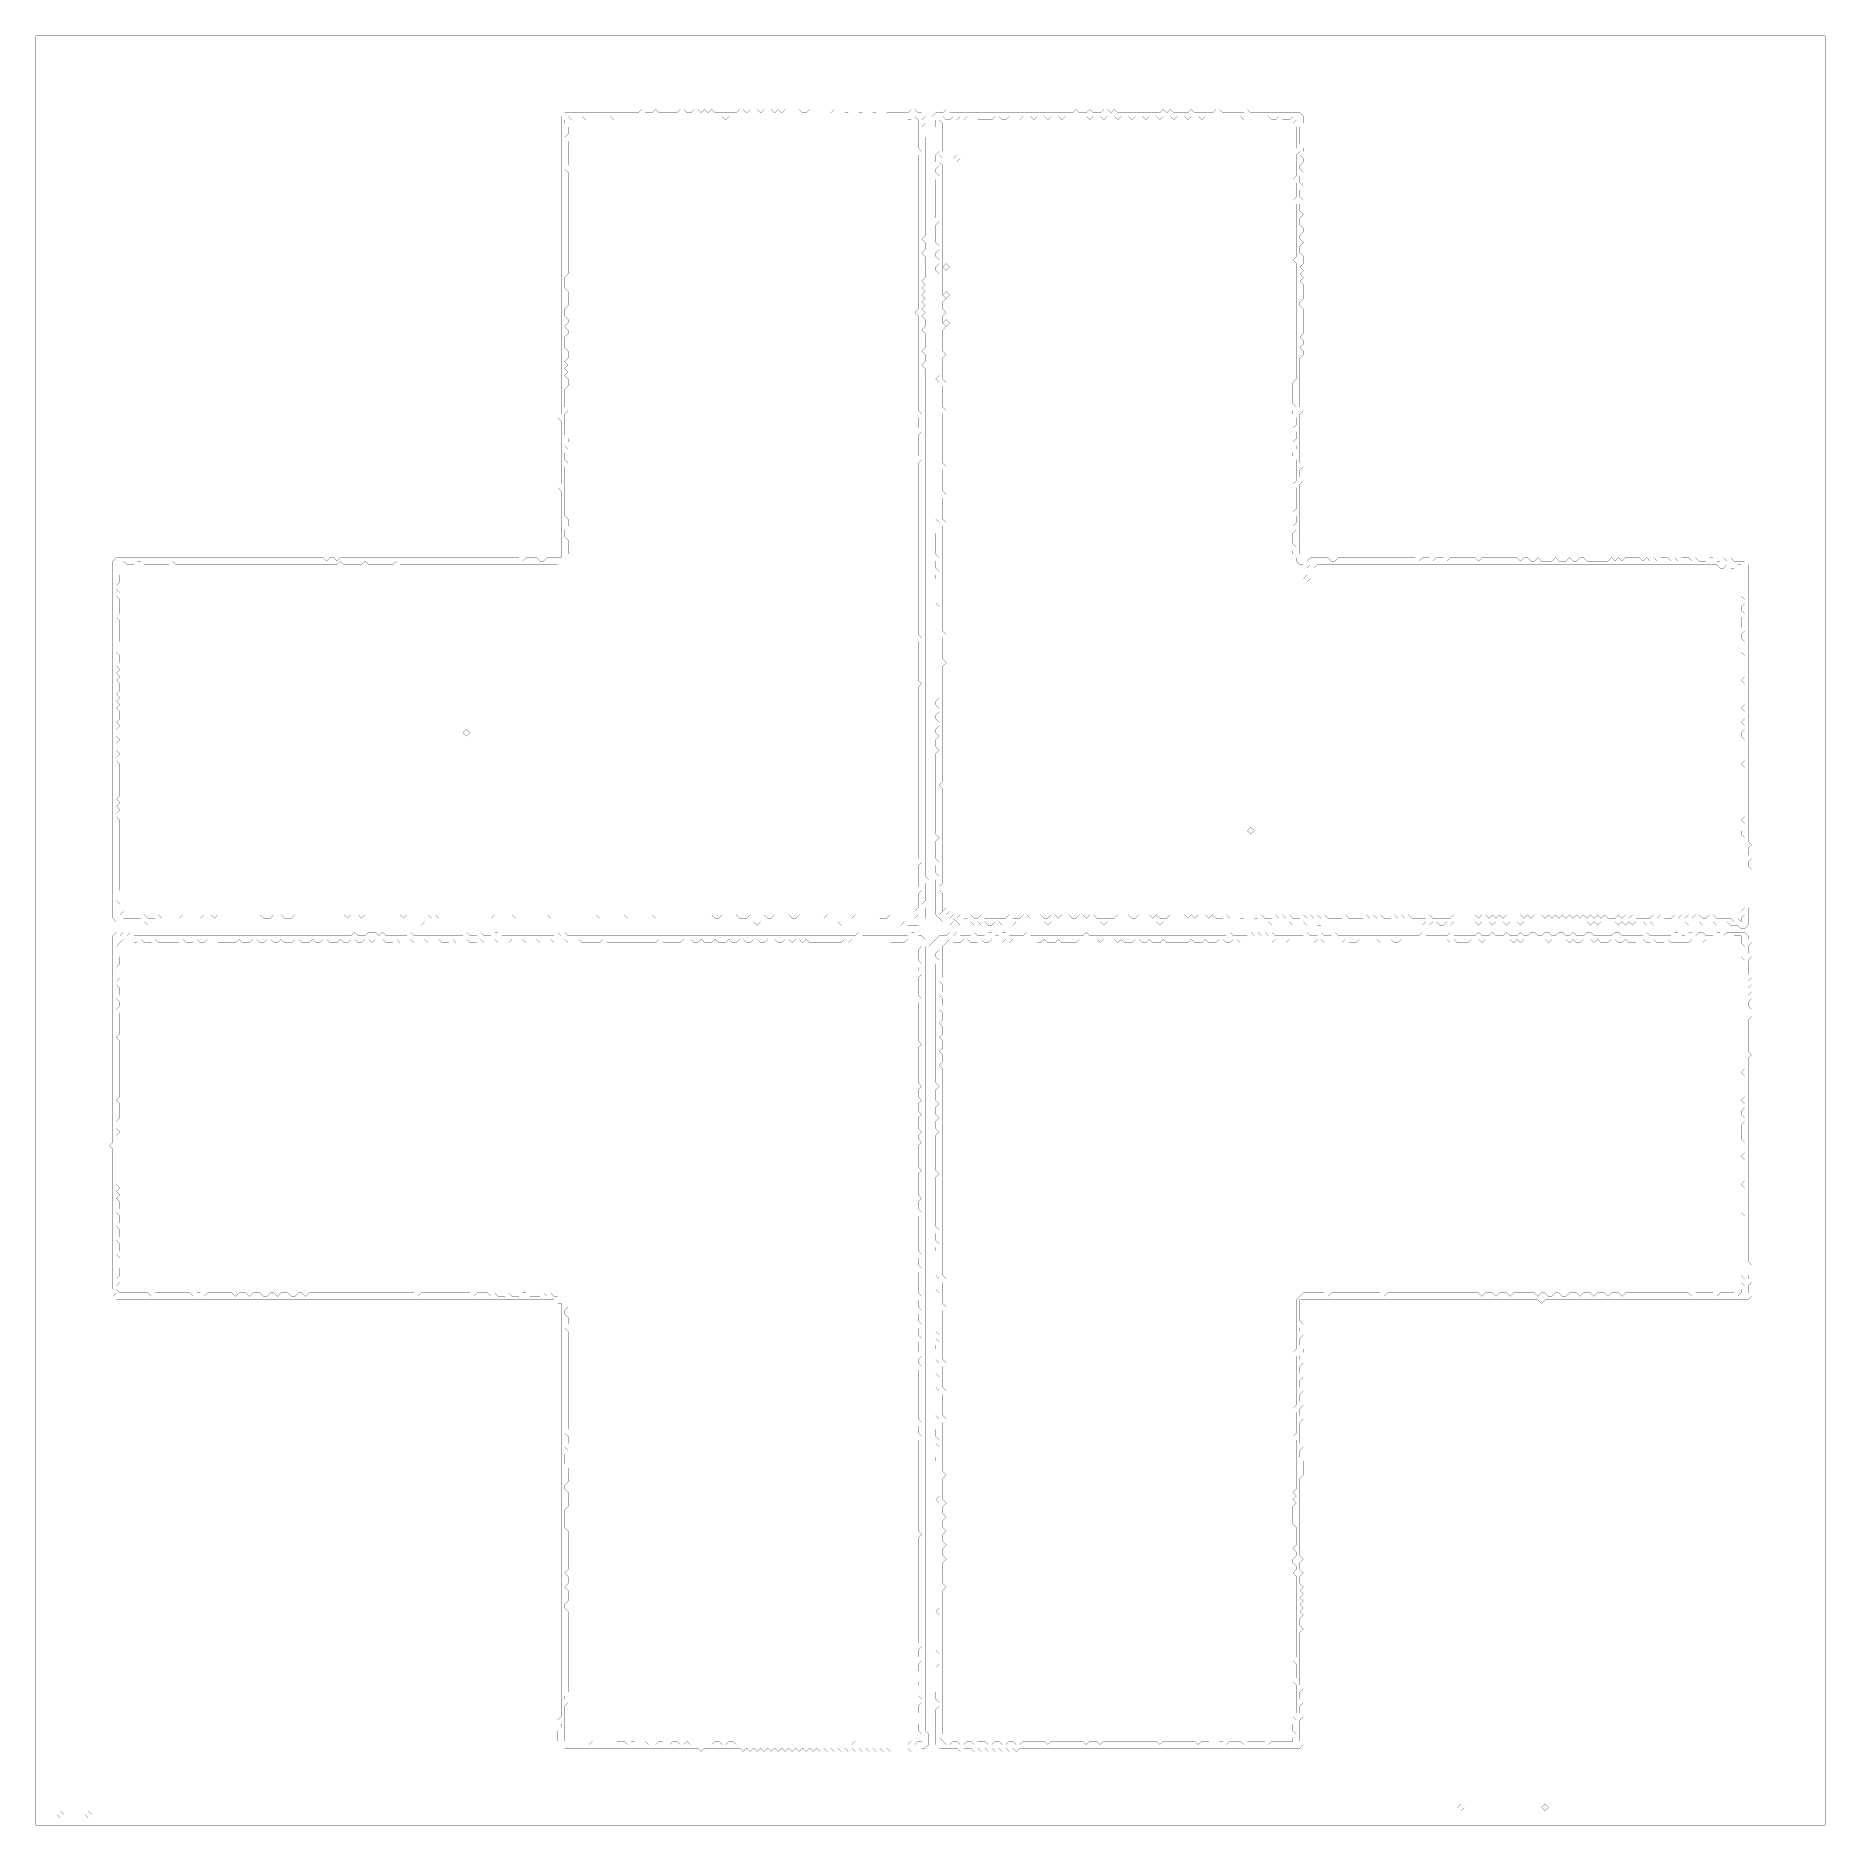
# Model space of a CAD drawing. Header units: metres. Extents: x 0 to 5161, y -5161 to 0.
import ezdxf

# ---------------------------------------------------------------- set-up
doc = ezdxf.new("R2010")
doc.units = ezdxf.units.M
doc.layers.add('conductor', color=1, linetype='Continuous')
doc.layers.add('substrate', color=5, linetype='Continuous')

msp = doc.modelspace()

# ---------------------------------------------------------------- linework, layer by layer
at = {"layer": 'conductor', "const_width": 0.5}
for points in [[(1535.1, -232.3), (1525, -242.4), (1525, -252.5), (1535.1, -262.6), (1535.1, -272.7), (1535.1, -282.8), (1525, -292.9), (1535.1, -303), (1535.1, -313.1), (1535.1, -323.2), (1535.1, -333.3), (1535.1, -343.4), (1535.1, -353.5), (1535.1, -363.6), (1535.1, -373.7), (1525, -383.8), (1535.1, -393.9), (1535.1, -404), (1535.1, -414.1), (1535.1, -424.2), (1535.1, -434.3), (1535.1, -444.4), (1535.1, -454.5), (1535.1, -464.6), (1535.1, -474.7), (1535.1, -484.8), (1535.1, -494.9), (1535.1, -505), (1535.1, -515.1), (1535.1, -525.2), (1535.1, -535.3), (1535.1, -545.4), (1535.1, -555.5), (1535.1, -565.6), (1535.1, -575.7), (1535.1, -585.8), (1535.1, -595.9), (1535.1, -606), (1535.1, -616.1), (1535.1, -626.2), (1535.1, -636.3), (1535.1, -646.4), (1535.1, -656.5), (1535.1, -666.6), (1535.1, -676.7), (1535.1, -686.8), (1525, -696.9), (1525, -707), (1525, -717.1), (1525, -727.2), (1535.1, -737.3), (1535.1, -747.4), (1535.1, -757.5), (1535.1, -767.6), (1535.1, -777.7), (1525, -787.8), (1525, -797.9), (1525, -808), (1535.1, -818.1), (1535.1, -828.2), (1525, -838.3), (1535.1, -848.4), (1535.1, -858.5), (1525, -868.6), (1525, -878.7), (1525, -888.8), (1525, -898.9), (1535.1, -909), (1535.1, -919.1), (1535.1, -929.2), (1525, -939.3), (1535.1, -949.4), (1525, -959.5), (1535.1, -969.6), (1525, -979.7), (1535.1, -989.8), (1535.1, -999.9), (1535.1, -1010), (1525, -1020.1), (1525, -1030.2), (1525, -1040.3), (1525, -1050.4), (1525, -1060.5), (1525, -1070.6), (1535.1, -1080.7), (1525, -1090.8), (1525, -1100.9), (1525, -1111), (1525, -1121.1), (1525, -1131.2), (1525, -1141.3), (1525, -1151.4), (1535.1, -1161.5), (1535.1, -1171.6), (1525, -1181.7), (1535.1, -1191.8), (1525, -1201.9), (1525, -1212), (1525, -1222.1), (1535.1, -1232.2), (1525, -1242.3), (1525, -1252.4), (1525, -1262.5), (1525, -1272.6), (1525, -1282.7), (1525, -1292.8), (1525, -1302.8), (1525, -1312.9), (1525, -1323), (1525, -1333.1), (1525, -1343.2), (1525, -1353.3), (1525, -1363.4), (1525, -1373.5), (1525, -1383.6), (1535.1, -1393.7), (1535.1, -1403.8), (1535.1, -1413.9), (1525, -1424), (1525, -1434.1), (1525, -1444.2), (1535.1, -1454.3), (1535.1, -1464.4), (1535.1, -1474.5), (1535.1, -1484.6), (1535.1, -1494.7), (1525, -1504.8), (1514.9, -1514.9), (1504.8, -1525), (1494.7, -1525), (1484.6, -1525), (1474.5, -1525), (1464.4, -1525), (1454.3, -1525), (1444.2, -1525), (1434.1, -1525), (1424, -1525), (1413.9, -1525), (1403.8, -1525), (1393.7, -1525), (1383.6, -1525), (1373.5, -1525), (1363.4, -1525), (1353.3, -1525), (1343.2, -1525), (1333.1, -1525), (1323, -1525), (1312.9, -1525), (1302.8, -1525), (1292.8, -1525), (1282.7, -1525), (1272.6, -1525), (1262.5, -1525), (1252.4, -1525), (1242.3, -1525), (1232.2, -1525), (1222.1, -1525), (1212, -1525), (1201.9, -1525), (1191.8, -1525), (1181.7, -1525), (1171.6, -1525), (1161.5, -1525), (1151.4, -1525), (1141.3, -1525), (1131.2, -1525), (1121.1, -1525), (1111, -1525), (1100.9, -1525), (1090.8, -1525), (1080.7, -1525), (1070.6, -1525), (1060.5, -1525), (1050.4, -1525), (1040.3, -1514.9), (1030.2, -1525), (1020.1, -1525), (1010, -1525), (999.9, -1525), (989.8, -1525), (979.7, -1525), (969.6, -1525), (959.5, -1525), (949.4, -1514.9), (939.3, -1525), (929.2, -1525), (919.1, -1525), (909, -1525), (898.9, -1525), (888.8, -1525), (878.7, -1514.9), (868.6, -1525), (858.5, -1525), (848.4, -1525), (838.3, -1525), (828.2, -1525), (818.1, -1525), (808, -1525), (797.9, -1525), (787.8, -1525), (777.7, -1525), (767.6, -1525), (757.5, -1525), (747.4, -1525), (737.3, -1525), (727.2, -1525), (717.1, -1525), (707, -1525), (696.9, -1525), (686.8, -1525), (676.7, -1525), (666.6, -1525), (656.5, -1525), (646.4, -1525), (636.3, -1525), (626.2, -1525), (616.1, -1525), (606, -1525), (595.9, -1525), (585.8, -1525), (575.7, -1525), (565.6, -1525), (555.5, -1525), (545.4, -1525), (535.3, -1525), (525.2, -1525), (515.1, -1525), (505, -1525), (494.9, -1525), (484.8, -1525), (474.7, -1525), (464.6, -1525), (454.5, -1525), (444.4, -1525), (434.3, -1525), (424.2, -1525), (414.1, -1525), (404, -1525), (393.9, -1514.9), (383.8, -1525), (373.7, -1525), (363.6, -1525), (353.5, -1525), (343.4, -1525), (333.3, -1525), (323.2, -1525), (313.1, -1525), (303, -1514.9), (292.9, -1514.9), (282.8, -1525), (272.7, -1525), (262.6, -1525), (252.5, -1514.9), (242.4, -1525), (232.3, -1535.1), (232.3, -1545.2), (242.4, -1555.3), (242.4, -1565.4), (242.4, -1575.5), (232.3, -1585.6), (232.3, -1595.7), (242.4, -1605.8), (232.3, -1615.9), (242.4, -1626), (242.4, -1636.1), (242.4, -1646.2), (242.4, -1656.3), (242.4, -1666.4), (232.3, -1676.5), (242.4, -1686.6), (242.4, -1696.7), (242.4, -1706.8), (242.4, -1716.9), (242.4, -1727), (242.4, -1737.1), (242.4, -1747.2), (232.3, -1757.3), (232.3, -1767.4), (232.3, -1777.5), (242.4, -1787.6), (242.4, -1797.7), (242.4, -1807.8), (232.3, -1817.9), (242.4, -1828), (232.3, -1838.1), (242.4, -1848.2), (232.3, -1858.3), (242.4, -1868.4), (242.4, -1878.5), (242.4, -1888.6), (232.3, -1898.7), (242.4, -1908.8), (232.3, -1918.9), (242.4, -1929), (232.3, -1939.1), (242.4, -1949.2), (242.4, -1959.3), (242.4, -1969.4), (232.3, -1979.5), (242.4, -1989.6), (232.3, -1999.7), (232.3, -2009.8), (232.3, -2019.9), (242.4, -2030), (232.3, -2040.1), (232.3, -2050.2), (232.3, -2060.3), (242.4, -2070.4), (232.3, -2080.5), (232.3, -2090.6), (242.4, -2100.7), (242.4, -2110.8), (242.4, -2120.9), (242.4, -2131), (242.4, -2141.1), (242.4, -2151.2), (242.4, -2161.3), (242.4, -2171.4), (242.4, -2181.5), (242.4, -2191.6), (232.3, -2201.7), (242.4, -2211.8), (232.3, -2221.9), (242.4, -2232), (232.3, -2242.1), (232.3, -2252.2), (242.4, -2262.3), (242.4, -2272.4), (242.4, -2282.5), (242.4, -2292.6), (242.4, -2302.7), (242.4, -2312.8), (242.4, -2322.9), (242.4, -2333), (242.4, -2343.1), (242.4, -2353.2), (242.4, -2363.3), (242.4, -2373.4), (242.4, -2383.5), (242.4, -2393.6), (242.4, -2403.7), (242.4, -2413.8), (242.4, -2423.9), (242.4, -2434), (242.4, -2444.1), (242.4, -2454.2), (242.4, -2464.3), (232.3, -2474.4), (232.3, -2484.5), (232.3, -2494.6), (242.4, -2504.7), (232.3, -2514.8), (242.4, -2514.8), (252.5, -2524.9), (242.4, -2535), (252.5, -2545.1), (262.6, -2545.1), (272.7, -2545.1), (282.8, -2545.1), (292.9, -2545.1), (303, -2545.1), (313.1, -2535), (323.2, -2545.1), (333.3, -2545.1), (343.4, -2545.1), (353.5, -2535), (363.6, -2545.1), (373.7, -2535), (383.8, -2535), (393.9, -2535), (404, -2535), (414.1, -2545.1), (424.2, -2535), (434.3, -2535), (444.4, -2535), (454.5, -2535), (464.6, -2535), (474.7, -2545.1), (484.8, -2535), (494.9, -2535), (505, -2535), (515.1, -2545.1), (525.2, -2535), (535.3, -2535), (545.4, -2535), (555.5, -2535), (565.6, -2535), (575.7, -2535), (585.8, -2535), (595.9, -2535), (606, -2535), (616.1, -2535), (626.2, -2535), (636.3, -2535), (646.4, -2535), (656.5, -2545.1), (666.6, -2545.1), (676.7, -2545.1), (686.8, -2535), (696.9, -2535), (707, -2535), (717.1, -2545.1), (727.2, -2545.1), (737.3, -2545.1), (747.4, -2535), (757.5, -2535), (767.6, -2535), (777.7, -2535), (787.8, -2535), (797.9, -2535), (808, -2535), (818.1, -2535), (828.2, -2535), (838.3, -2535), (848.4, -2535), (858.5, -2535), (868.6, -2535), (878.7, -2535), (888.8, -2535), (898.9, -2545.1), (909, -2535), (919.1, -2535), (929.2, -2535), (939.3, -2545.1), (949.4, -2535), (959.5, -2535), (969.6, -2535), (979.7, -2535), (989.8, -2535), (999.9, -2535), (1010, -2535), (1020.1, -2535), (1030.2, -2535), (1040.3, -2535), (1050.4, -2535), (1060.5, -2545.1), (1070.6, -2535), (1080.7, -2535), (1090.8, -2535), (1100.9, -2535), (1111, -2535), (1121.1, -2535), (1131.2, -2535), (1141.3, -2545.1), (1151.4, -2535), (1161.5, -2545.1), (1171.6, -2535), (1181.7, -2535), (1191.8, -2535), (1201.9, -2535), (1212, -2535), (1222.1, -2535), (1232.2, -2535), (1242.3, -2535), (1252.4, -2535), (1262.5, -2535), (1272.6, -2535), (1282.7, -2535), (1292.8, -2535), (1302.8, -2535), (1312.9, -2545.1), (1323, -2535), (1333.1, -2535), (1343.2, -2535), (1353.3, -2535), (1363.4, -2535), (1373.5, -2535), (1383.6, -2545.1), (1393.7, -2535), (1403.8, -2535), (1413.9, -2535), (1424, -2535), (1434.1, -2535), (1444.2, -2535), (1454.3, -2535), (1464.4, -2535), (1474.5, -2535), (1484.6, -2545.1), (1494.7, -2535), (1504.8, -2535), (1514.9, -2535), (1525, -2535), (1535.1, -2535), (1545.2, -2535), (1555.3, -2535), (1565.4, -2535), (1575.5, -2535), (1585.6, -2535), (1595.7, -2535), (1605.8, -2535), (1615.9, -2535), (1626, -2545.1), (1636.1, -2535), (1646.2, -2535), (1656.3, -2535), (1666.4, -2535), (1676.5, -2535), (1686.6, -2535), (1696.7, -2535), (1706.8, -2545.1), (1716.9, -2535), (1727, -2535), (1737.1, -2535), (1747.2, -2535), (1757.3, -2535), (1767.4, -2535), (1777.5, -2535), (1787.6, -2545.1), (1797.7, -2535), (1807.8, -2535), (1817.9, -2535), (1828, -2535), (1838.1, -2535), (1848.2, -2535), (1858.3, -2535), (1868.4, -2535), (1878.5, -2535), (1888.6, -2535), (1898.7, -2535), (1908.8, -2535), (1918.9, -2535), (1929, -2535), (1939.1, -2535), (1949.2, -2535), (1959.3, -2545.1), (1969.4, -2545.1), (1979.5, -2535), (1989.6, -2535), (1999.7, -2535), (2009.8, -2535), (2019.9, -2535), (2030, -2545.1), (2040.1, -2545.1), (2050.2, -2545.1), (2060.3, -2535), (2070.4, -2535), (2080.5, -2535), (2090.6, -2535), (2100.7, -2535), (2110.8, -2545.1), (2120.9, -2545.1), (2131, -2535), (2141.1, -2535), (2151.2, -2535), (2161.3, -2535), (2171.4, -2535), (2181.5, -2545.1), (2191.6, -2545.1), (2201.7, -2535), (2211.8, -2535), (2221.9, -2535), (2232, -2535), (2242.1, -2535), (2252.2, -2535), (2262.3, -2535), (2272.4, -2545.1), (2282.5, -2535), (2292.6, -2535), (2302.7, -2535), (2312.8, -2535), (2322.9, -2535), (2333, -2535), (2343.1, -2535), (2353.2, -2545.1), (2363.3, -2535), (2373.4, -2535), (2383.5, -2535), (2393.6, -2535), (2403.7, -2535), (2413.8, -2535), (2423.9, -2535), (2434, -2545.1), (2444.1, -2545.1), (2454.2, -2545.1), (2464.3, -2535), (2474.4, -2535), (2484.5, -2535), (2494.6, -2535), (2504.7, -2535), (2514.8, -2545.1), (2524.9, -2555.2), (2535, -2555.2), (2535, -2545.1), (2545.1, -2535), (2535, -2524.9), (2545.1, -2514.8), (2545.1, -2504.7), (2545.1, -2494.6), (2545.1, -2484.5), (2545.1, -2474.4), (2555.2, -2464.3), (2545.1, -2454.2), (2545.1, -2444.1), (2545.1, -2434), (2545.1, -2423.9), (2545.1, -2413.8), (2545.1, -2403.7), (2545.1, -2393.6), (2555.2, -2383.5), (2545.1, -2373.4), (2545.1, -2363.3), (2545.1, -2353.2), (2545.1, -2343.1), (2545.1, -2333), (2545.1, -2322.9), (2545.1, -2312.8), (2545.1, -2302.7), (2545.1, -2292.6), (2545.1, -2282.5), (2545.1, -2272.4), (2545.1, -2262.3), (2545.1, -2252.2), (2545.1, -2242.1), (2545.1, -2232), (2545.1, -2221.9), (2545.1, -2211.8), (2545.1, -2201.7), (2545.1, -2191.6), (2545.1, -2181.5), (2545.1, -2171.4), (2545.1, -2161.3), (2545.1, -2151.2), (2545.1, -2141.1), (2545.1, -2131), (2545.1, -2120.9), (2545.1, -2110.8), (2545.1, -2100.7), (2545.1, -2090.6), (2545.1, -2080.5), (2545.1, -2070.4), (2545.1, -2060.3), (2545.1, -2050.2), (2545.1, -2040.1), (2545.1, -2030), (2545.1, -2019.9), (2545.1, -2009.8), (2545.1, -1999.7), (2545.1, -1989.6), (2545.1, -1979.5), (2545.1, -1969.4), (2545.1, -1959.3), (2545.1, -1949.2), (2545.1, -1939.1), (2545.1, -1929), (2545.1, -1918.9), (2545.1, -1908.8), (2545.1, -1898.7), (2545.1, -1888.6), (2545.1, -1878.5), (2555.2, -1868.4), (2545.1, -1858.3), (2545.1, -1848.2), (2545.1, -1838.1), (2545.1, -1828), (2545.1, -1817.9), (2545.1, -1807.8), (2545.1, -1797.7), (2545.1, -1787.6), (2545.1, -1777.5), (2545.1, -1767.4), (2545.1, -1757.3), (2545.1, -1747.2), (2555.2, -1737.1), (2545.1, -1727), (2545.1, -1716.9), (2545.1, -1706.8), (2545.1, -1696.7), (2545.1, -1686.6), (2545.1, -1676.5), (2545.1, -1666.4), (2545.1, -1656.3), (2545.1, -1646.2), (2545.1, -1636.1), (2545.1, -1626), (2545.1, -1615.9), (2545.1, -1605.8), (2545.1, -1595.7), (2545.1, -1585.6), (2545.1, -1575.5), (2545.1, -1565.4), (2545.1, -1555.3), (2545.1, -1545.2), (2545.1, -1535.1), (2545.1, -1525), (2545.1, -1514.9), (2545.1, -1504.8), (2545.1, -1494.7), (2545.1, -1484.6), (2545.1, -1474.5), (2545.1, -1464.4), (2545.1, -1454.3), (2545.1, -1444.2), (2545.1, -1434.1), (2545.1, -1424), (2545.1, -1413.9), (2545.1, -1403.8), (2545.1, -1393.7), (2545.1, -1383.6), (2545.1, -1373.5), (2545.1, -1363.4), (2545.1, -1353.3), (2545.1, -1343.2), (2545.1, -1333.1), (2545.1, -1323), (2545.1, -1312.9), (2545.1, -1302.8), (2545.1, -1292.8), (2545.1, -1282.7), (2545.1, -1272.6), (2545.1, -1262.5), (2545.1, -1252.4), (2545.1, -1242.3), (2545.1, -1232.2), (2555.2, -1222.1), (2545.1, -1212), (2545.1, -1201.9), (2545.1, -1191.8), (2545.1, -1181.7), (2545.1, -1171.6), (2545.1, -1161.5), (2545.1, -1151.4), (2555.2, -1141.3), (2545.1, -1131.2), (2545.1, -1121.1), (2545.1, -1111), (2545.1, -1100.9), (2555.2, -1090.8), (2545.1, -1080.7), (2545.1, -1070.6), (2545.1, -1060.5), (2545.1, -1050.4), (2545.1, -1040.3), (2545.1, -1030.2), (2545.1, -1020.1), (2545.1, -1010), (2545.1, -999.9), (2545.1, -989.8), (2545.1, -979.7), (2545.1, -969.6), (2545.1, -959.5), (2545.1, -949.4), (2545.1, -939.3), (2545.1, -929.2), (2545.1, -919.1), (2545.1, -909), (2545.1, -898.9), (2545.1, -888.8), (2545.1, -878.7), (2545.1, -868.6), (2545.1, -858.5), (2545.1, -848.4), (2545.1, -838.3), (2545.1, -828.2), (2545.1, -818.1), (2545.1, -808), (2535, -797.9), (2545.1, -787.8), (2545.1, -777.7), (2545.1, -767.6), (2545.1, -757.5), (2545.1, -747.4), (2545.1, -737.3), (2545.1, -727.2), (2545.1, -717.1), (2545.1, -707), (2545.1, -696.9), (2545.1, -686.8), (2545.1, -676.7), (2545.1, -666.6), (2545.1, -656.5), (2545.1, -646.4), (2545.1, -636.3), (2545.1, -626.2), (2545.1, -616.1), (2545.1, -606), (2545.1, -595.9), (2545.1, -585.8), (2545.1, -575.7), (2545.1, -565.6), (2545.1, -555.5), (2545.1, -545.4), (2545.1, -535.3), (2545.1, -525.2), (2545.1, -515.1), (2545.1, -505), (2545.1, -494.9), (2545.1, -484.8), (2545.1, -474.7), (2545.1, -464.6), (2545.1, -454.5), (2545.1, -444.4), (2545.1, -434.3), (2545.1, -424.2), (2545.1, -414.1), (2545.1, -404), (2545.1, -393.9), (2545.1, -383.8), (2545.1, -373.7), (2545.1, -363.6), (2545.1, -353.5), (2545.1, -343.4), (2555.2, -333.3), (2545.1, -323.2), (2545.1, -313.1), (2545.1, -303), (2545.1, -292.9), (2545.1, -282.8), (2545.1, -272.7), (2545.1, -262.6), (2545.1, -252.5), (2545.1, -242.4), (2535, -232.3), (2524.9, -242.4), (2514.8, -242.4), (2504.7, -232.3), (2494.6, -232.3), (2484.5, -232.3), (2474.4, -232.3), (2464.3, -232.3), (2454.2, -232.3), (2444.1, -232.3), (2434, -232.3), (2423.9, -232.3), (2413.8, -232.3), (2403.7, -232.3), (2393.6, -232.3), (2383.5, -232.3), (2373.4, -232.3), (2363.3, -232.3), (2353.2, -232.3), (2343.1, -232.3), (2333, -232.3), (2322.9, -232.3), (2312.8, -232.3), (2302.7, -232.3), (2292.6, -232.3), (2282.5, -232.3), (2272.4, -232.3), (2262.3, -232.3), (2252.2, -232.3), (2242.1, -232.3), (2232, -232.3), (2221.9, -232.3), (2211.8, -232.3), (2201.7, -232.3), (2191.6, -232.3), (2181.5, -232.3), (2171.4, -232.3), (2161.3, -232.3), (2151.2, -232.3), (2141.1, -232.3), (2131, -232.3), (2120.9, -232.3), (2110.8, -232.3), (2100.7, -232.3), (2090.6, -232.3), (2080.5, -232.3), (2070.4, -232.3), (2060.3, -232.3), (2050.2, -232.3), (2040.1, -232.3), (2030, -232.3), (2019.9, -232.3), (2009.8, -232.3), (1999.7, -232.3), (1989.6, -242.4), (1979.5, -232.3), (1969.4, -232.3), (1959.3, -232.3), (1949.2, -232.3), (1939.1, -232.3), (1929, -232.3), (1918.9, -232.3), (1908.8, -232.3), (1898.7, -232.3), (1888.6, -232.3), (1878.5, -232.3), (1868.4, -232.3), (1858.3, -232.3), (1848.2, -232.3), (1838.1, -232.3), (1828, -232.3), (1817.9, -232.3), (1807.8, -232.3), (1797.7, -232.3), (1787.6, -232.3), (1777.5, -232.3), (1767.4, -232.3), (1757.3, -232.3), (1747.2, -232.3), (1737.1, -232.3), (1727, -232.3), (1716.9, -232.3), (1706.8, -232.3), (1696.7, -232.3), (1686.6, -232.3), (1676.5, -232.3), (1666.4, -242.4), (1656.3, -232.3), (1646.2, -232.3), (1636.1, -232.3), (1626, -232.3), (1615.9, -232.3), (1605.8, -232.3), (1595.7, -232.3), (1585.6, -242.4), (1575.5, -232.3), (1565.4, -232.3), (1555.3, -232.3), (1545.2, -242.4)], [(2605.7, -232.3), (2605.7, -242.4), (2615.8, -252.5), (2615.8, -262.6), (2615.8, -272.7), (2615.8, -282.8), (2615.8, -292.9), (2615.8, -303), (2615.8, -313.1), (2615.8, -323.2), (2615.8, -333.3), (2605.7, -343.4), (2615.8, -353.5), (2605.7, -363.6), (2615.8, -373.7), (2615.8, -383.8), (2615.8, -393.9), (2615.8, -404), (2615.8, -414.1), (2615.8, -424.2), (2615.8, -434.3), (2615.8, -444.4), (2615.8, -454.5), (2615.8, -464.6), (2615.8, -474.7), (2615.8, -484.8), (2615.8, -494.9), (2615.8, -505), (2615.8, -515.1), (2615.8, -525.2), (2615.8, -535.3), (2615.8, -545.4), (2615.8, -555.5), (2615.8, -565.6), (2615.8, -575.7), (2615.8, -585.8), (2615.8, -595.9), (2615.8, -606), (2615.8, -616.1), (2615.8, -626.2), (2615.8, -636.3), (2615.8, -646.4), (2615.8, -656.5), (2615.8, -666.6), (2615.8, -676.7), (2615.8, -686.8), (2615.8, -696.9), (2615.8, -707), (2615.8, -717.1), (2615.8, -727.2), (2615.8, -737.3), (2615.8, -747.4), (2625.9, -757.5), (2615.8, -767.6), (2615.8, -777.7), (2615.8, -787.8), (2625.9, -797.9), (2615.8, -808), (2615.8, -818.1), (2615.8, -828.2), (2625.9, -838.3), (2615.8, -848.4), (2615.8, -858.5), (2615.8, -868.6), (2615.8, -878.7), (2615.8, -888.8), (2615.8, -898.9), (2615.8, -909), (2625.9, -919.1), (2615.8, -929.2), (2615.8, -939.3), (2615.8, -949.4), (2615.8, -959.5), (2615.8, -969.6), (2615.8, -979.7), (2615.8, -989.8), (2625.9, -999.9), (2615.8, -1010), (2615.8, -1020.1), (2615.8, -1030.2), (2615.8, -1040.3), (2615.8, -1050.4), (2615.8, -1060.5), (2615.8, -1070.6), (2625.9, -1080.7), (2615.8, -1090.8), (2615.8, -1100.9), (2615.8, -1111), (2615.8, -1121.1), (2615.8, -1131.2), (2615.8, -1141.3), (2615.8, -1151.4), (2615.8, -1161.5), (2615.8, -1171.6), (2615.8, -1181.7), (2615.8, -1191.8), (2615.8, -1201.9), (2615.8, -1212), (2615.8, -1222.1), (2615.8, -1232.2), (2625.9, -1242.3), (2615.8, -1252.4), (2615.8, -1262.5), (2615.8, -1272.6), (2615.8, -1282.7), (2615.8, -1292.8), (2615.8, -1302.8), (2615.8, -1312.9), (2625.9, -1323), (2615.8, -1333.1), (2615.8, -1343.2), (2615.8, -1353.3), (2615.8, -1363.4), (2615.8, -1373.5), (2615.8, -1383.6), (2615.8, -1393.7), (2625.9, -1403.8), (2615.8, -1413.9), (2615.8, -1424), (2615.8, -1434.1), (2615.8, -1444.2), (2615.8, -1454.3), (2615.8, -1464.4), (2615.8, -1474.5), (2615.8, -1484.6), (2615.8, -1494.7), (2615.8, -1504.8), (2615.8, -1514.9), (2615.8, -1525), (2615.8, -1535.1), (2615.8, -1545.2), (2615.8, -1555.3), (2615.8, -1565.4), (2615.8, -1575.5), (2615.8, -1585.6), (2615.8, -1595.7), (2615.8, -1605.8), (2615.8, -1615.9), (2615.8, -1626), (2615.8, -1636.1), (2615.8, -1646.2), (2615.8, -1656.3), (2615.8, -1666.4), (2615.8, -1676.5), (2615.8, -1686.6), (2615.8, -1696.7), (2615.8, -1706.8), (2615.8, -1716.9), (2625.9, -1727), (2615.8, -1737.1), (2615.8, -1747.2), (2615.8, -1757.3), (2615.8, -1767.4), (2615.8, -1777.5), (2615.8, -1787.6), (2615.8, -1797.7), (2625.9, -1807.8), (2615.8, -1817.9), (2615.8, -1828), (2615.8, -1838.1), (2615.8, -1848.2), (2615.8, -1858.3), (2615.8, -1868.4), (2615.8, -1878.5), (2615.8, -1888.6), (2615.8, -1898.7), (2615.8, -1908.8), (2615.8, -1918.9), (2615.8, -1929), (2615.8, -1939.1), (2615.8, -1949.2), (2615.8, -1959.3), (2615.8, -1969.4), (2615.8, -1979.5), (2615.8, -1989.6), (2615.8, -1999.7), (2615.8, -2009.8), (2615.8, -2019.9), (2615.8, -2030), (2615.8, -2040.1), (2615.8, -2050.2), (2615.8, -2060.3), (2615.8, -2070.4), (2615.8, -2080.5), (2615.8, -2090.6), (2615.8, -2100.7), (2615.8, -2110.8), (2615.8, -2120.9), (2615.8, -2131), (2615.8, -2141.1), (2615.8, -2151.2), (2605.7, -2161.3), (2615.8, -2171.4), (2615.8, -2181.5), (2615.8, -2191.6), (2615.8, -2201.7), (2615.8, -2211.8), (2615.8, -2221.9), (2615.8, -2232), (2615.8, -2242.1), (2615.8, -2252.2), (2615.8, -2262.3), (2615.8, -2272.4), (2615.8, -2282.5), (2615.8, -2292.6), (2615.8, -2302.7), (2615.8, -2312.8), (2615.8, -2322.9), (2615.8, -2333), (2615.8, -2343.1), (2615.8, -2353.2), (2615.8, -2363.3), (2615.8, -2373.4), (2615.8, -2383.5), (2615.8, -2393.6), (2615.8, -2403.7), (2615.8, -2413.8), (2615.8, -2423.9), (2615.8, -2434), (2615.8, -2444.1), (2605.7, -2454.2), (2605.7, -2464.3), (2615.8, -2474.4), (2615.8, -2484.5), (2615.8, -2494.6), (2615.8, -2504.7), (2615.8, -2514.8), (2615.8, -2524.9), (2605.7, -2535), (2615.8, -2535), (2625.9, -2535), (2636, -2545.1), (2646.1, -2535), (2656.2, -2545.1), (2666.3, -2535), (2676.4, -2545.1), (2686.5, -2545.1), (2696.6, -2535), (2706.7, -2545.1), (2716.8, -2545.1), (2726.9, -2535), (2737, -2545.1), (2747.1, -2545.1), (2757.2, -2545.1), (2767.3, -2545.1), (2777.4, -2545.1), (2787.5, -2545.1), (2797.6, -2545.1), (2807.7, -2535), (2817.8, -2545.1), (2827.9, -2545.1), (2838, -2545.1), (2848.1, -2535), (2858.2, -2535), (2868.3, -2545.1), (2878.4, -2535), (2888.5, -2535), (2898.6, -2535), (2908.7, -2545.1), (2918.8, -2545.1), (2928.9, -2535), (2939, -2535), (2949.1, -2545.1), (2959.2, -2535), (2969.3, -2535), (2979.4, -2535), (2989.5, -2545.1), (2999.6, -2545.1), (3009.7, -2535), (3019.8, -2535), (3029.9, -2545.1), (3040, -2535), (3050.1, -2535), (3060.2, -2545.1), (3070.3, -2545.1), (3080.4, -2545.1), (3090.5, -2545.1), (3100.6, -2545.1), (3110.7, -2545.1), (3120.8, -2535), (3130.9, -2535), (3141, -2535), (3151.1, -2535), (3161.2, -2545.1), (3171.3, -2545.1), (3181.4, -2535), (3191.5, -2535), (3201.6, -2535), (3211.7, -2535), (3221.8, -2545.1), (3231.9, -2535), (3242, -2545.1), (3252.1, -2545.1), (3262.2, -2545.1), (3272.3, -2535), (3282.4, -2535), (3292.5, -2535), (3302.6, -2535), (3312.7, -2535), (3322.8, -2545.1), (3332.9, -2535), (3343, -2545.1), (3353.1, -2535), (3363.2, -2535), (3373.3, -2535), (3383.4, -2545.1), (3393.5, -2535), (3403.6, -2545.1), (3413.7, -2545.1), (3423.8, -2545.1), (3433.9, -2535), (3444, -2545.1), (3454.1, -2535), (3464.2, -2535), (3474.3, -2545.1), (3484.4, -2545.1), (3494.5, -2535), (3504.6, -2535), (3514.7, -2545.1), (3524.8, -2545.1), (3534.9, -2535), (3545, -2545.1), (3555.1, -2545.1), (3565.2, -2545.1), (3575.3, -2535), (3585.4, -2545.1), (3595.5, -2535), (3605.6, -2545.1), (3615.7, -2535), (3625.8, -2545.1), (3635.9, -2545.1), (3646, -2545.1), (3656.1, -2535), (3666.2, -2545.1), (3676.3, -2535), (3686.4, -2545.1), (3696.5, -2535), (3706.6, -2545.1), (3716.7, -2535), (3726.8, -2545.1), (3736.9, -2545.1), (3747, -2545.1), (3757.1, -2545.1), (3767.2, -2545.1), (3777.3, -2535), (3787.4, -2545.1), (3797.5, -2545.1), (3807.6, -2545.1), (3817.7, -2545.1), (3827.8, -2545.1), (3837.9, -2535), (3848, -2545.1), (3858.1, -2535), (3868.2, -2545.1), (3878.2, -2535), (3888.3, -2545.1), (3898.4, -2545.1), (3908.5, -2545.1), (3918.6, -2535), (3928.7, -2545.1), (3938.8, -2535), (3948.9, -2545.1), (3959, -2535), (3969.1, -2545.1), (3979.2, -2545.1), (3989.3, -2545.1), (3999.4, -2545.1), (4009.5, -2545.1), (4019.6, -2535), (4029.7, -2545.1), (4039.8, -2545.1), (4049.9, -2545.1), (4060, -2545.1), (4070.1, -2545.1), (4080.2, -2545.1), (4090.3, -2535), (4100.4, -2535), (4110.5, -2535), (4120.6, -2535), (4130.7, -2535), (4140.8, -2535), (4150.9, -2535), (4161, -2545.1), (4171.1, -2535), (4181.2, -2535), (4191.3, -2545.1), (4201.4, -2535), (4211.5, -2545.1), (4221.6, -2535), (4231.7, -2545.1), (4241.8, -2535), (4251.9, -2535), (4262, -2535), (4272.1, -2535), (4282.2, -2535), (4292.3, -2545.1), (4302.4, -2535), (4312.5, -2545.1), (4322.6, -2535), (4332.7, -2535), (4342.8, -2535), (4352.9, -2545.1), (4363, -2535), (4373.1, -2545.1), (4383.2, -2535), (4393.3, -2545.1), (4403.4, -2535), (4413.5, -2545.1), (4423.6, -2535), (4433.7, -2545.1), (4443.8, -2535), (4453.9, -2545.1), (4464, -2535), (4474.1, -2545.1), (4484.2, -2535), (4494.3, -2545.1), (4504.4, -2535), (4514.5, -2545.1), (4524.6, -2535), (4534.7, -2545.1), (4544.8, -2545.1), (4554.9, -2545.1), (4565, -2535), (4575.1, -2545.1), (4585.2, -2535), (4595.3, -2545.1), (4605.4, -2535), (4615.5, -2545.1), (4625.6, -2545.1), (4635.7, -2545.1), (4645.8, -2545.1), (4655.9, -2545.1), (4666, -2535), (4676.1, -2545.1), (4686.2, -2535), (4696.3, -2545.1), (4706.4, -2545.1), (4716.5, -2545.1), (4726.6, -2535), (4736.7, -2545.1), (4746.8, -2535), (4756.9, -2545.1), (4767, -2535), (4777.1, -2545.1), (4787.2, -2535), (4797.3, -2535), (4807.4, -2545.1), (4817.5, -2545.1), (4827.6, -2535), (4837.7, -2535), (4847.8, -2545.1), (4857.9, -2545.1), (4868, -2545.1), (4878.1, -2545.1), (4888.2, -2545.1), (4898.3, -2555.2), (4908.4, -2545.1), (4918.5, -2555.2), (4918.5, -2545.1), (4928.6, -2535), (4918.5, -2524.9), (4928.6, -2514.8), (4928.6, -2504.7), (4928.6, -2494.6), (4928.6, -2484.5), (4928.6, -2474.4), (4928.6, -2464.3), (4928.6, -2454.2), (4928.6, -2444.1), (4928.6, -2434), (4928.6, -2423.9), (4928.6, -2413.8), (4928.6, -2403.7), (4928.6, -2393.6), (4928.6, -2383.5), (4928.6, -2373.4), (4928.6, -2363.3), (4928.6, -2353.2), (4928.6, -2343.1), (4928.6, -2333), (4928.6, -2322.9), (4928.6, -2312.8), (4918.5, -2302.7), (4918.5, -2292.6), (4928.6, -2282.5), (4928.6, -2272.4), (4918.5, -2262.3), (4928.6, -2252.2), (4928.6, -2242.1), (4928.6, -2232), (4928.6, -2221.9), (4928.6, -2211.8), (4928.6, -2201.7), (4928.6, -2191.6), (4928.6, -2181.5), (4928.6, -2171.4), (4928.6, -2161.3), (4928.6, -2151.2), (4928.6, -2141.1), (4928.6, -2131), (4928.6, -2120.9), (4928.6, -2110.8), (4918.5, -2100.7), (4928.6, -2090.6), (4928.6, -2080.5), (4928.6, -2070.4), (4928.6, -2060.3), (4928.6, -2050.2), (4928.6, -2040.1), (4928.6, -2030), (4918.5, -2019.9), (4918.5, -2009.8), (4928.6, -1999.7), (4928.6, -1989.6), (4918.5, -1979.5), (4928.6, -1969.4), (4928.6, -1959.3), (4928.6, -1949.2), (4918.5, -1939.1), (4928.6, -1929), (4928.6, -1918.9), (4928.6, -1908.8), (4928.6, -1898.7), (4928.6, -1888.6), (4928.6, -1878.5), (4928.6, -1868.4), (4918.5, -1858.3), (4928.6, -1848.2), (4928.6, -1838.1), (4928.6, -1828), (4928.6, -1817.9), (4928.6, -1807.8), (4928.6, -1797.7), (4928.6, -1787.6), (4918.5, -1777.5), (4928.6, -1767.4), (4928.6, -1757.3), (4928.6, -1747.2), (4918.5, -1737.1), (4918.5, -1727), (4928.6, -1716.9), (4918.5, -1706.8), (4918.5, -1696.7), (4918.5, -1686.6), (4918.5, -1676.5), (4928.6, -1666.4), (4918.5, -1656.3), (4918.5, -1646.2), (4928.6, -1636.1), (4928.6, -1626), (4918.5, -1615.9), (4928.6, -1605.8), (4928.6, -1595.7), (4928.6, -1585.6), (4928.6, -1575.5), (4928.6, -1565.4), (4928.6, -1555.3), (4928.6, -1545.2), (4928.6, -1535.1), (4918.5, -1525), (4908.4, -1525), (4898.3, -1535.1), (4888.2, -1535.1), (4878.1, -1525), (4868, -1535.1), (4857.9, -1535.1), (4847.8, -1525), (4837.7, -1525), (4827.6, -1525), (4817.5, -1525), (4807.4, -1525), (4797.3, -1525), (4787.2, -1525), (4777.1, -1525), (4767, -1525), (4756.9, -1525), (4746.8, -1525), (4736.7, -1525), (4726.6, -1525), (4716.5, -1525), (4706.4, -1525), (4696.3, -1525), (4686.2, -1525), (4676.1, -1525), (4666, -1525), (4655.9, -1525), (4645.8, -1525), (4635.7, -1525), (4625.6, -1525), (4615.5, -1525), (4605.4, -1525), (4595.3, -1525), (4585.2, -1525), (4575.1, -1525), (4565, -1525), (4554.9, -1525), (4544.8, -1525), (4534.7, -1525), (4524.6, -1525), (4514.5, -1525), (4504.4, -1525), (4494.3, -1525), (4484.2, -1525), (4474.1, -1525), (4464, -1525), (4453.9, -1525), (4443.8, -1525), (4433.7, -1525), (4423.6, -1525), (4413.5, -1525), (4403.4, -1525), (4393.3, -1525), (4383.2, -1525), (4373.1, -1525), (4363, -1525), (4352.9, -1525), (4342.8, -1525), (4332.7, -1525), (4322.6, -1525), (4312.5, -1525), (4302.4, -1525), (4292.3, -1525), (4282.2, -1525), (4272.1, -1525), (4262, -1525), (4251.9, -1525), (4241.8, -1525), (4231.7, -1525), (4221.6, -1525), (4211.5, -1525), (4201.4, -1525), (4191.3, -1525), (4181.2, -1525), (4171.1, -1525), (4161, -1525), (4150.9, -1525), (4140.8, -1525), (4130.7, -1525), (4120.6, -1525), (4110.5, -1525), (4100.4, -1525), (4090.3, -1525), (4080.2, -1525), (4070.1, -1525), (4060, -1525), (4049.9, -1525), (4039.8, -1525), (4029.7, -1525), (4019.6, -1525), (4009.5, -1525), (3999.4, -1525), (3989.3, -1525), (3979.2, -1525), (3969.1, -1525), (3959, -1525), (3948.9, -1525), (3938.8, -1525), (3928.7, -1525), (3918.6, -1525), (3908.5, -1525), (3898.4, -1525), (3888.3, -1525), (3878.2, -1525), (3868.2, -1525), (3858.1, -1525), (3848, -1525), (3837.9, -1525), (3827.8, -1525), (3817.7, -1525), (3807.6, -1525), (3797.5, -1525), (3787.4, -1525), (3777.3, -1525), (3767.2, -1525), (3757.1, -1525), (3747, -1525), (3736.9, -1525), (3726.8, -1525), (3716.7, -1525), (3706.6, -1525), (3696.5, -1525), (3686.4, -1535.1), (3676.3, -1525), (3666.2, -1535.1), (3656.1, -1525), (3646, -1525), (3635.9, -1514.9), (3635.9, -1504.8), (3625.8, -1494.7), (3625.8, -1484.6), (3635.9, -1474.5), (3625.8, -1464.4), (3625.8, -1454.3), (3625.8, -1444.2), (3625.8, -1434.1), (3635.9, -1424), (3625.8, -1413.9), (3635.9, -1403.8), (3635.9, -1393.7), (3635.9, -1383.6), (3625.8, -1373.5), (3635.9, -1363.4), (3635.9, -1353.3), (3635.9, -1343.2), (3635.9, -1333.1), (3635.9, -1323), (3635.9, -1312.9), (3635.9, -1302.8), (3625.8, -1292.8), (3635.9, -1282.7), (3635.9, -1272.6), (3635.9, -1262.5), (3635.9, -1252.4), (3635.9, -1242.3), (3635.9, -1232.2), (3635.9, -1222.1), (3625.8, -1212), (3625.8, -1201.9), (3635.9, -1191.8), (3635.9, -1181.7), (3625.8, -1171.6), (3635.9, -1161.5), (3635.9, -1151.4), (3635.9, -1141.3), (3625.8, -1131.2), (3635.9, -1121.1), (3635.9, -1111), (3635.9, -1100.9), (3625.8, -1090.8), (3625.8, -1080.7), (3635.9, -1070.6), (3625.8, -1060.5), (3625.8, -1050.4), (3625.8, -1040.3), (3625.8, -1030.2), (3625.8, -1020.1), (3625.8, -1010), (3625.8, -999.9), (3635.9, -989.8), (3635.9, -979.7), (3635.9, -969.6), (3635.9, -959.5), (3635.9, -949.4), (3635.9, -939.3), (3635.9, -929.2), (3635.9, -919.1), (3635.9, -909), (3635.9, -898.9), (3635.9, -888.8), (3635.9, -878.7), (3635.9, -868.6), (3635.9, -858.5), (3635.9, -848.4), (3635.9, -838.3), (3635.9, -828.2), (3635.9, -818.1), (3635.9, -808), (3635.9, -797.9), (3635.9, -787.8), (3635.9, -777.7), (3635.9, -767.6), (3635.9, -757.5), (3635.9, -747.4), (3635.9, -737.3), (3635.9, -727.2), (3635.9, -717.1), (3635.9, -707), (3635.9, -696.9), (3635.9, -686.8), (3635.9, -676.7), (3635.9, -666.6), (3635.9, -656.5), (3625.8, -646.4), (3635.9, -636.3), (3635.9, -626.2), (3635.9, -616.1), (3635.9, -606), (3635.9, -595.9), (3635.9, -585.8), (3635.9, -575.7), (3635.9, -565.6), (3635.9, -555.5), (3635.9, -545.4), (3635.9, -535.3), (3635.9, -525.2), (3635.9, -515.1), (3635.9, -505), (3635.9, -494.9), (3635.9, -484.8), (3625.8, -474.7), (3635.9, -464.6), (3635.9, -454.5), (3635.9, -444.4), (3635.9, -434.3), (3635.9, -424.2), (3625.8, -414.1), (3635.9, -404), (3635.9, -393.9), (3635.9, -383.8), (3635.9, -373.7), (3635.9, -363.6), (3635.9, -353.5), (3635.9, -343.4), (3646, -333.3), (3635.9, -323.2), (3635.9, -313.1), (3635.9, -303), (3635.9, -292.9), (3635.9, -282.8), (3635.9, -272.7), (3635.9, -262.6), (3625.8, -252.5), (3635.9, -242.4), (3625.8, -232.3), (3615.7, -242.4), (3605.6, -242.4), (3595.5, -242.4), (3585.4, -232.3), (3575.3, -242.4), (3565.2, -242.4), (3555.1, -232.3), (3545, -232.3), (3534.9, -232.3), (3524.8, -232.3), (3514.7, -232.3), (3504.6, -232.3), (3494.5, -232.3), (3484.4, -242.4), (3474.3, -232.3), (3464.2, -232.3), (3454.1, -232.3), (3444, -232.3), (3433.9, -232.3), (3423.8, -232.3), (3413.7, -232.3), (3403.6, -232.3), (3393.5, -232.3), (3383.4, -232.3), (3373.3, -232.3), (3363.2, -242.4), (3353.1, -232.3), (3343, -232.3), (3332.9, -232.3), (3322.8, -242.4), (3312.7, -232.3), (3302.6, -232.3), (3292.5, -232.3), (3282.4, -242.4), (3272.3, -232.3), (3262.2, -232.3), (3252.1, -232.3), (3242, -242.4), (3231.9, -232.3), (3221.8, -232.3), (3211.7, -232.3), (3201.6, -242.4), (3191.5, -232.3), (3181.4, -232.3), (3171.3, -232.3), (3161.2, -242.4), (3151.1, -232.3), (3141, -232.3), (3130.9, -232.3), (3120.8, -242.4), (3110.7, -232.3), (3100.6, -232.3), (3090.5, -232.3), (3080.4, -242.4), (3070.3, -232.3), (3060.2, -232.3), (3050.1, -232.3), (3040, -242.4), (3029.9, -232.3), (3019.8, -232.3), (3009.7, -232.3), (2999.6, -232.3), (2989.5, -232.3), (2979.4, -232.3), (2969.3, -232.3), (2959.2, -242.4), (2949.1, -232.3), (2939, -232.3), (2928.9, -232.3), (2918.8, -242.4), (2908.7, -232.3), (2898.6, -232.3), (2888.5, -232.3), (2878.4, -242.4), (2868.3, -232.3), (2858.2, -232.3), (2848.1, -232.3), (2838, -242.4), (2827.9, -232.3), (2817.8, -232.3), (2807.7, -232.3), (2797.6, -242.4), (2787.5, -242.4), (2777.4, -232.3), (2767.3, -232.3), (2757.2, -242.4), (2747.1, -242.4), (2737, -242.4), (2726.9, -242.4), (2716.8, -242.4), (2706.7, -232.3), (2696.6, -232.3), (2686.5, -232.3), (2676.4, -242.4), (2666.3, -232.3), (2656.2, -242.4), (2646.1, -232.3), (2636, -242.4), (2625.9, -242.4), (2615.8, -232.3)], [(2646.1, -353.5), (2656.2, -343.4), (2666.3, -353.5), (2656.2, -363.6)], [(2615.8, -666.6), (2625.9, -656.5), (2636, -666.6), (2625.9, -676.7)], [(2615.8, -747.4), (2625.9, -737.3), (2636, -747.4), (2625.9, -757.5)], [(2615.8, -828.2), (2625.9, -818.1), (2636, -828.2), (2625.9, -838.3)], [(3656.1, -1565.4), (3666.2, -1555.3), (3676.3, -1565.4), (3666.2, -1575.5)], [(1232.2, -2009.8), (1242.3, -1999.7), (1252.4, -2009.8), (1242.3, -2019.9)], [(3494.5, -2292.6), (3504.6, -2282.5), (3514.7, -2292.6), (3504.6, -2302.7)], [(2615.8, -2524.9), (2625.9, -2514.8), (2636, -2524.9), (2625.9, -2535)], [(252.5, -2605.7), (242.4, -2615.8), (232.3, -2625.9), (232.3, -2636), (232.3, -2646.1), (242.4, -2656.2), (242.4, -2666.3), (242.4, -2676.4), (232.3, -2686.5), (232.3, -2696.6), (232.3, -2706.7), (242.4, -2716.8), (232.3, -2726.9), (232.3, -2737), (242.4, -2747.1), (242.4, -2757.2), (242.4, -2767.3), (232.3, -2777.4), (242.4, -2787.5), (242.4, -2797.6), (232.3, -2807.7), (242.4, -2817.8), (242.4, -2827.9), (242.4, -2838), (242.4, -2848.1), (242.4, -2858.2), (242.4, -2868.3), (242.4, -2878.4), (232.3, -2888.5), (242.4, -2898.6), (242.4, -2908.7), (242.4, -2918.8), (242.4, -2928.9), (242.4, -2939), (242.4, -2949.1), (242.4, -2959.2), (242.4, -2969.3), (242.4, -2979.4), (242.4, -2989.5), (242.4, -2999.6), (242.4, -3009.7), (242.4, -3019.8), (242.4, -3029.9), (242.4, -3040), (242.4, -3050.1), (242.4, -3060.2), (232.3, -3070.3), (242.4, -3080.4), (242.4, -3090.5), (242.4, -3100.6), (242.4, -3110.7), (242.4, -3120.8), (232.3, -3130.9), (232.3, -3141), (232.3, -3151.1), (242.4, -3161.2), (232.3, -3171.3), (232.3, -3181.4), (232.3, -3191.5), (232.3, -3201.6), (232.3, -3211.7), (232.3, -3221.8), (232.3, -3231.9), (232.3, -3242), (232.3, -3252.1), (232.3, -3262.2), (232.3, -3272.3), (232.3, -3282.4), (232.3, -3292.5), (232.3, -3302.6), (232.3, -3312.7), (242.4, -3322.8), (232.3, -3332.9), (242.4, -3343), (232.3, -3353.1), (242.4, -3363.2), (242.4, -3373.3), (242.4, -3383.4), (232.3, -3393.5), (242.4, -3403.6), (242.4, -3413.7), (242.4, -3423.8), (232.3, -3433.9), (242.4, -3444), (242.4, -3454.1), (242.4, -3464.2), (232.3, -3474.3), (242.4, -3484.4), (242.4, -3494.5), (242.4, -3504.6), (232.3, -3514.7), (242.4, -3524.8), (232.3, -3534.9), (232.3, -3545), (242.4, -3555.1), (242.4, -3565.2), (242.4, -3575.3), (232.3, -3585.4), (242.4, -3595.5), (232.3, -3605.6), (232.3, -3615.7), (242.4, -3625.8), (252.5, -3625.8), (262.6, -3625.8), (272.7, -3625.8), (282.8, -3625.8), (292.9, -3625.8), (303, -3625.8), (313.1, -3625.8), (323.2, -3625.8), (333.3, -3635.9), (343.4, -3625.8), (353.5, -3625.8), (363.6, -3625.8), (373.7, -3625.8), (383.8, -3625.8), (393.9, -3625.8), (404, -3625.8), (414.1, -3625.8), (424.2, -3625.8), (434.3, -3625.8), (444.4, -3625.8), (454.5, -3635.9), (464.6, -3625.8), (474.7, -3625.8), (484.8, -3635.9), (494.9, -3625.8), (505, -3625.8), (515.1, -3625.8), (525.2, -3625.8), (535.3, -3625.8), (545.4, -3625.8), (555.5, -3625.8), (565.6, -3625.8), (575.7, -3635.9), (585.8, -3625.8), (595.9, -3625.8), (606, -3625.8), (616.1, -3635.9), (626.2, -3625.8), (636.3, -3625.8), (646.4, -3625.8), (656.5, -3635.9), (666.6, -3635.9), (676.7, -3625.8), (686.8, -3625.8), (696.9, -3635.9), (707, -3625.8), (717.1, -3625.8), (727.2, -3625.8), (737.3, -3635.9), (747.4, -3635.9), (757.5, -3625.8), (767.6, -3625.8), (777.7, -3635.9), (787.8, -3625.8), (797.9, -3625.8), (808, -3625.8), (818.1, -3625.8), (828.2, -3625.8), (838.3, -3625.8), (848.4, -3625.8), (858.5, -3625.8), (868.6, -3625.8), (878.7, -3625.8), (888.8, -3625.8), (898.9, -3625.8), (909, -3625.8), (919.1, -3625.8), (929.2, -3625.8), (939.3, -3625.8), (949.4, -3625.8), (959.5, -3625.8), (969.6, -3625.8), (979.7, -3625.8), (989.8, -3625.8), (999.9, -3625.8), (1010, -3625.8), (1020.1, -3625.8), (1030.2, -3625.8), (1040.3, -3625.8), (1050.4, -3625.8), (1060.5, -3625.8), (1070.6, -3625.8), (1080.7, -3625.8), (1090.8, -3625.8), (1100.9, -3635.9), (1111, -3625.8), (1121.1, -3625.8), (1131.2, -3625.8), (1141.3, -3625.8), (1151.4, -3625.8), (1161.5, -3625.8), (1171.6, -3625.8), (1181.7, -3625.8), (1191.8, -3625.8), (1201.9, -3625.8), (1212, -3625.8), (1222.1, -3625.8), (1232.2, -3625.8), (1242.3, -3625.8), (1252.4, -3625.8), (1262.5, -3635.9), (1272.6, -3625.8), (1282.7, -3625.8), (1292.8, -3625.8), (1302.8, -3625.8), (1312.9, -3635.9), (1323, -3625.8), (1333.1, -3635.9), (1343.2, -3635.9), (1353.3, -3635.9), (1363.4, -3625.8), (1373.5, -3635.9), (1383.6, -3635.9), (1393.7, -3635.9), (1403.8, -3625.8), (1413.9, -3625.8), (1424, -3635.9), (1434.1, -3635.9), (1444.2, -3635.9), (1454.3, -3635.9), (1464.4, -3625.8), (1474.5, -3635.9), (1484.6, -3625.8), (1494.7, -3635.9), (1504.8, -3635.9), (1514.9, -3646), (1525, -3656.1), (1535.1, -3666.2), (1525, -3676.3), (1525, -3686.4), (1535.1, -3696.5), (1535.1, -3706.6), (1535.1, -3716.7), (1525, -3726.8), (1535.1, -3736.9), (1535.1, -3747), (1535.1, -3757.1), (1535.1, -3767.2), (1535.1, -3777.3), (1535.1, -3787.4), (1535.1, -3797.5), (1535.1, -3807.6), (1535.1, -3817.7), (1535.1, -3827.8), (1535.1, -3837.9), (1535.1, -3848), (1535.1, -3858.1), (1535.1, -3868.2), (1535.1, -3878.2), (1535.1, -3888.3), (1535.1, -3898.4), (1535.1, -3908.5), (1535.1, -3918.6), (1535.1, -3928.7), (1535.1, -3938.8), (1535.1, -3948.9), (1535.1, -3959), (1535.1, -3969.1), (1535.1, -3979.2), (1535.1, -3989.3), (1535.1, -3999.4), (1535.1, -4009.5), (1535.1, -4019.6), (1525, -4029.7), (1535.1, -4039.8), (1535.1, -4049.9), (1535.1, -4060), (1525, -4070.1), (1535.1, -4080.2), (1525, -4090.3), (1525, -4100.4), (1525, -4110.5), (1525, -4120.6), (1535.1, -4130.7), (1535.1, -4140.8), (1535.1, -4150.9), (1535.1, -4161), (1535.1, -4171.1), (1525, -4181.2), (1525, -4191.3), (1535.1, -4201.4), (1535.1, -4211.5), (1535.1, -4221.6), (1535.1, -4231.7), (1535.1, -4241.8), (1525, -4251.9), (1525, -4262), (1525, -4272.1), (1525, -4282.2), (1525, -4292.3), (1525, -4302.4), (1535.1, -4312.5), (1535.1, -4322.6), (1535.1, -4332.7), (1535.1, -4342.8), (1535.1, -4352.9), (1535.1, -4363), (1535.1, -4373.1), (1535.1, -4383.2), (1535.1, -4393.3), (1535.1, -4403.4), (1535.1, -4413.5), (1535.1, -4423.6), (1525, -4433.7), (1535.1, -4443.8), (1535.1, -4453.9), (1535.1, -4464), (1525, -4474.1), (1535.1, -4484.2), (1535.1, -4494.3), (1535.1, -4504.4), (1535.1, -4514.5), (1525, -4524.6), (1525, -4534.7), (1535.1, -4544.8), (1535.1, -4554.9), (1535.1, -4565), (1535.1, -4575.1), (1535.1, -4585.2), (1535.1, -4595.3), (1535.1, -4605.4), (1535.1, -4615.5), (1535.1, -4625.6), (1535.1, -4635.7), (1535.1, -4645.8), (1535.1, -4655.9), (1535.1, -4666), (1535.1, -4676.1), (1535.1, -4686.2), (1535.1, -4696.3), (1535.1, -4706.4), (1535.1, -4716.5), (1535.1, -4726.6), (1535.1, -4736.7), (1535.1, -4746.8), (1535.1, -4756.9), (1535.1, -4767), (1535.1, -4777.1), (1525, -4787.2), (1525, -4797.3), (1535.1, -4807.4), (1525, -4817.5), (1525, -4827.6), (1525, -4837.7), (1525, -4847.8), (1525, -4857.9), (1525, -4868), (1525, -4878.1), (1525, -4888.2), (1525, -4898.3), (1525, -4908.4), (1525, -4918.5), (1535.1, -4928.6), (1545.2, -4928.6), (1555.3, -4928.6), (1565.4, -4928.6), (1575.5, -4928.6), (1585.6, -4928.6), (1595.7, -4928.6), (1605.8, -4918.5), (1615.9, -4928.6), (1626, -4928.6), (1636.1, -4928.6), (1646.2, -4928.6), (1656.3, -4928.6), (1666.4, -4928.6), (1676.5, -4918.5), (1686.6, -4918.5), (1696.7, -4918.5), (1706.8, -4928.6), (1716.9, -4918.5), (1727, -4918.5), (1737.1, -4928.6), (1747.2, -4928.6), (1757.3, -4918.5), (1767.4, -4928.6), (1777.5, -4928.6), (1787.6, -4928.6), (1797.7, -4918.5), (1807.8, -4918.5), (1817.9, -4928.6), (1828, -4928.6), (1838.1, -4918.5), (1848.2, -4918.5), (1858.3, -4928.6), (1868.4, -4928.6), (1878.5, -4918.5), (1888.6, -4928.6), (1898.7, -4928.6), (1908.8, -4928.6), (1918.9, -4928.6), (1929, -4928.6), (1939.1, -4928.6), (1949.2, -4928.6), (1959.3, -4918.5), (1969.4, -4918.5), (1979.5, -4928.6), (1989.6, -4928.6), (1999.7, -4918.5), (2009.8, -4918.5), (2019.9, -4928.6), (2030, -4928.6), (2040.1, -4928.6), (2050.2, -4928.6), (2060.3, -4928.6), (2070.4, -4928.6), (2080.5, -4928.6), (2090.6, -4928.6), (2100.7, -4928.6), (2110.8, -4928.6), (2120.9, -4928.6), (2131, -4928.6), (2141.1, -4928.6), (2151.2, -4928.6), (2161.3, -4928.6), (2171.4, -4928.6), (2181.5, -4928.6), (2191.6, -4928.6), (2201.7, -4928.6), (2211.8, -4928.6), (2221.9, -4928.6), (2232, -4928.6), (2242.1, -4928.6), (2252.2, -4928.6), (2262.3, -4928.6), (2272.4, -4928.6), (2282.5, -4928.6), (2292.6, -4928.6), (2302.7, -4928.6), (2312.8, -4928.6), (2322.9, -4928.6), (2333, -4928.6), (2343.1, -4928.6), (2353.2, -4928.6), (2363.3, -4918.5), (2373.4, -4928.6), (2383.5, -4928.6), (2393.6, -4928.6), (2403.7, -4928.6), (2413.8, -4928.6), (2423.9, -4928.6), (2434, -4928.6), (2444.1, -4928.6), (2454.2, -4928.6), (2464.3, -4928.6), (2474.4, -4928.6), (2484.5, -4928.6), (2494.6, -4928.6), (2504.7, -4928.6), (2514.8, -4928.6), (2524.9, -4918.5), (2535, -4928.6), (2545.1, -4918.5), (2555.2, -4918.5), (2555.2, -4908.4), (2555.2, -4898.3), (2545.1, -4888.2), (2545.1, -4878.1), (2545.1, -4868), (2555.2, -4857.9), (2555.2, -4847.8), (2545.1, -4837.7), (2545.1, -4827.6), (2545.1, -4817.5), (2555.2, -4807.4), (2555.2, -4797.3), (2545.1, -4787.2), (2555.2, -4777.1), (2555.2, -4767), (2545.1, -4756.9), (2545.1, -4746.8), (2555.2, -4736.7), (2555.2, -4726.6), (2545.1, -4716.5), (2545.1, -4706.4), (2545.1, -4696.3), (2555.2, -4686.2), (2545.1, -4676.1), (2545.1, -4666), (2545.1, -4655.9), (2555.2, -4645.8), (2545.1, -4635.7), (2545.1, -4625.6), (2545.1, -4615.5), (2545.1, -4605.4), (2545.1, -4595.3), (2545.1, -4585.2), (2545.1, -4575.1), (2545.1, -4565), (2545.1, -4554.9), (2545.1, -4544.8), (2545.1, -4534.7), (2545.1, -4524.6), (2545.1, -4514.5), (2545.1, -4504.4), (2545.1, -4494.3), (2545.1, -4484.2), (2545.1, -4474.1), (2545.1, -4464), (2545.1, -4453.9), (2545.1, -4443.8), (2545.1, -4433.7), (2545.1, -4423.6), (2545.1, -4413.5), (2545.1, -4403.4), (2545.1, -4393.3), (2545.1, -4383.2), (2545.1, -4373.1), (2545.1, -4363), (2545.1, -4352.9), (2545.1, -4342.8), (2545.1, -4332.7), (2555.2, -4322.6), (2545.1, -4312.5), (2545.1, -4302.4), (2545.1, -4292.3), (2545.1, -4282.2), (2545.1, -4272.1), (2545.1, -4262), (2545.1, -4251.9), (2545.1, -4241.8), (2545.1, -4231.7), (2545.1, -4221.6), (2545.1, -4211.5), (2545.1, -4201.4), (2545.1, -4191.3), (2545.1, -4181.2), (2545.1, -4171.1), (2545.1, -4161), (2545.1, -4150.9), (2545.1, -4140.8), (2545.1, -4130.7), (2545.1, -4120.6), (2545.1, -4110.5), (2545.1, -4100.4), (2545.1, -4090.3), (2545.1, -4080.2), (2545.1, -4070.1), (2545.1, -4060), (2545.1, -4049.9), (2555.2, -4039.8), (2545.1, -4029.7), (2545.1, -4019.6), (2545.1, -4009.5), (2555.2, -3999.4), (2545.1, -3989.3), (2545.1, -3979.2), (2545.1, -3969.1), (2545.1, -3959), (2545.1, -3948.9), (2545.1, -3938.8), (2545.1, -3928.7), (2545.1, -3918.6), (2545.1, -3908.5), (2545.1, -3898.4), (2545.1, -3888.3), (2545.1, -3878.2), (2545.1, -3868.2), (2545.1, -3858.1), (2545.1, -3848), (2555.2, -3837.9), (2545.1, -3827.8), (2545.1, -3817.7), (2555.2, -3807.6), (2545.1, -3797.5), (2545.1, -3787.4), (2545.1, -3777.3), (2545.1, -3767.2), (2555.2, -3757.1), (2545.1, -3747), (2545.1, -3736.9), (2545.1, -3726.8), (2555.2, -3716.7), (2545.1, -3706.6), (2545.1, -3696.5), (2545.1, -3686.4), (2555.2, -3676.3), (2545.1, -3666.2), (2545.1, -3656.1), (2545.1, -3646), (2555.2, -3635.9), (2545.1, -3625.8), (2545.1, -3615.7), (2545.1, -3605.6), (2545.1, -3595.5), (2545.1, -3585.4), (2545.1, -3575.3), (2545.1, -3565.2), (2555.2, -3555.1), (2545.1, -3545), (2545.1, -3534.9), (2545.1, -3524.8), (2555.2, -3514.7), (2545.1, -3504.6), (2545.1, -3494.5), (2545.1, -3484.4), (2545.1, -3474.3), (2545.1, -3464.2), (2545.1, -3454.1), (2545.1, -3444), (2545.1, -3433.9), (2545.1, -3423.8), (2545.1, -3413.7), (2545.1, -3403.6), (2555.2, -3393.5), (2545.1, -3383.4), (2545.1, -3373.3), (2545.1, -3363.2), (2555.2, -3353.1), (2545.1, -3343), (2545.1, -3332.9), (2545.1, -3322.8), (2545.1, -3312.7), (2545.1, -3302.6), (2545.1, -3292.5), (2545.1, -3282.4), (2555.2, -3272.3), (2545.1, -3262.2), (2545.1, -3252.1), (2545.1, -3242), (2545.1, -3231.9), (2545.1, -3221.8), (2545.1, -3211.7), (2545.1, -3201.6), (2555.2, -3191.5), (2545.1, -3181.4), (2545.1, -3171.3), (2555.2, -3161.2), (2545.1, -3151.1), (2545.1, -3141), (2545.1, -3130.9), (2545.1, -3120.8), (2555.2, -3110.7), (2545.1, -3100.6), (2545.1, -3090.5), (2545.1, -3080.4), (2555.2, -3070.3), (2545.1, -3060.2), (2545.1, -3050.1), (2545.1, -3040), (2555.2, -3029.9), (2545.1, -3019.8), (2545.1, -3009.7), (2545.1, -2999.6), (2545.1, -2989.5), (2545.1, -2979.4), (2545.1, -2969.3), (2545.1, -2959.2), (2545.1, -2949.1), (2545.1, -2939), (2545.1, -2928.9), (2545.1, -2918.8), (2555.2, -2908.7), (2545.1, -2898.6), (2545.1, -2888.5), (2545.1, -2878.4), (2545.1, -2868.3), (2545.1, -2858.2), (2545.1, -2848.1), (2545.1, -2838), (2545.1, -2827.9), (2545.1, -2817.8), (2545.1, -2807.7), (2545.1, -2797.6), (2545.1, -2787.5), (2555.2, -2777.4), (2545.1, -2767.3), (2545.1, -2757.2), (2545.1, -2747.1), (2545.1, -2737), (2545.1, -2726.9), (2545.1, -2716.8), (2555.2, -2706.7), (2545.1, -2696.6), (2545.1, -2686.5), (2555.2, -2676.4), (2545.1, -2666.3), (2545.1, -2656.2), (2545.1, -2646.1), (2545.1, -2636), (2555.2, -2625.9), (2545.1, -2615.8), (2535, -2605.7), (2524.9, -2605.7), (2514.8, -2605.7), (2504.7, -2615.8), (2494.6, -2615.8), (2484.5, -2615.8), (2474.4, -2615.8), (2464.3, -2615.8), (2454.2, -2605.7), (2444.1, -2605.7), (2434, -2605.7), (2423.9, -2605.7), (2413.8, -2605.7), (2403.7, -2605.7), (2393.6, -2605.7), (2383.5, -2605.7), (2373.4, -2605.7), (2363.3, -2605.7), (2353.2, -2605.7), (2343.1, -2615.8), (2333, -2605.7), (2322.9, -2615.8), (2312.8, -2615.8), (2302.7, -2615.8), (2292.6, -2615.8), (2282.5, -2615.8), (2272.4, -2615.8), (2262.3, -2615.8), (2252.2, -2615.8), (2242.1, -2615.8), (2232, -2615.8), (2221.9, -2605.7), (2211.8, -2615.8), (2201.7, -2605.7), (2191.6, -2605.7), (2181.5, -2615.8), (2171.4, -2605.7), (2161.3, -2605.7), (2151.2, -2615.8), (2141.1, -2615.8), (2131, -2605.7), (2120.9, -2605.7), (2110.8, -2605.7), (2100.7, -2615.8), (2090.6, -2615.8), (2080.5, -2605.7), (2070.4, -2605.7), (2060.3, -2615.8), (2050.2, -2615.8), (2040.1, -2605.7), (2030, -2605.7), (2019.9, -2615.8), (2009.8, -2615.8), (1999.7, -2605.7), (1989.6, -2615.8), (1979.5, -2615.8), (1969.4, -2615.8), (1959.3, -2605.7), (1949.2, -2615.8), (1939.1, -2615.8), (1929, -2615.8), (1918.9, -2605.7), (1908.8, -2615.8), (1898.7, -2615.8), (1888.6, -2605.7), (1878.5, -2605.7), (1868.4, -2605.7), (1858.3, -2615.8), (1848.2, -2615.8), (1838.1, -2615.8), (1828, -2615.8), (1817.9, -2615.8), (1807.8, -2615.8), (1797.7, -2605.7), (1787.6, -2615.8), (1777.5, -2615.8), (1767.4, -2615.8), (1757.3, -2615.8), (1747.2, -2615.8), (1737.1, -2615.8), (1727, -2615.8), (1716.9, -2615.8), (1706.8, -2615.8), (1696.7, -2615.8), (1686.6, -2615.8), (1676.5, -2615.8), (1666.4, -2615.8), (1656.3, -2615.8), (1646.2, -2615.8), (1636.1, -2605.7), (1626, -2615.8), (1615.9, -2615.8), (1605.8, -2615.8), (1595.7, -2615.8), (1585.6, -2615.8), (1575.5, -2615.8), (1565.4, -2605.7), (1555.3, -2605.7), (1545.2, -2605.7), (1535.1, -2615.8), (1525, -2605.7), (1514.9, -2605.7), (1504.8, -2605.7), (1494.7, -2615.8), (1484.6, -2605.7), (1474.5, -2605.7), (1464.4, -2605.7), (1454.3, -2615.8), (1444.2, -2605.7), (1434.1, -2605.7), (1424, -2605.7), (1413.9, -2615.8), (1403.8, -2605.7), (1393.7, -2605.7), (1383.6, -2605.7), (1373.5, -2605.7), (1363.4, -2615.8), (1353.3, -2605.7), (1343.2, -2605.7), (1333.1, -2615.8), (1323, -2605.7), (1312.9, -2605.7), (1302.8, -2605.7), (1292.8, -2615.8), (1282.7, -2605.7), (1272.6, -2615.8), (1262.5, -2615.8), (1252.4, -2615.8), (1242.3, -2605.7), (1232.2, -2605.7), (1222.1, -2605.7), (1212, -2615.8), (1201.9, -2605.7), (1191.8, -2615.8), (1181.7, -2615.8), (1171.6, -2615.8), (1161.5, -2605.7), (1151.4, -2605.7), (1141.3, -2605.7), (1131.2, -2615.8), (1121.1, -2605.7), (1111, -2605.7), (1100.9, -2605.7), (1090.8, -2615.8), (1080.7, -2605.7), (1070.6, -2605.7), (1060.5, -2605.7), (1050.4, -2615.8), (1040.3, -2605.7), (1030.2, -2615.8), (1020.1, -2615.8), (1010, -2615.8), (999.9, -2605.7), (989.8, -2605.7), (979.7, -2605.7), (969.6, -2615.8), (959.5, -2605.7), (949.4, -2605.7), (939.3, -2615.8), (929.2, -2615.8), (919.1, -2605.7), (909, -2605.7), (898.9, -2615.8), (888.8, -2615.8), (878.7, -2605.7), (868.6, -2615.8), (858.5, -2615.8), (848.4, -2615.8), (838.3, -2605.7), (828.2, -2605.7), (818.1, -2615.8), (808, -2615.8), (797.9, -2605.7), (787.8, -2615.8), (777.7, -2615.8), (767.6, -2615.8), (757.5, -2605.7), (747.4, -2605.7), (737.3, -2615.8), (727.2, -2615.8), (717.1, -2615.8), (707, -2605.7), (696.9, -2615.8), (686.8, -2615.8), (676.7, -2605.7), (666.6, -2605.7), (656.5, -2615.8), (646.4, -2615.8), (636.3, -2605.7), (626.2, -2605.7), (616.1, -2615.8), (606, -2615.8), (595.9, -2615.8), (585.8, -2605.7), (575.7, -2615.8), (565.6, -2615.8), (555.5, -2615.8), (545.4, -2615.8), (535.3, -2615.8), (525.2, -2615.8), (515.1, -2605.7), (505, -2605.7), (494.9, -2605.7), (484.8, -2615.8), (474.7, -2615.8), (464.6, -2605.7), (454.5, -2615.8), (444.4, -2615.8), (434.3, -2615.8), (424.2, -2605.7), (414.1, -2615.8), (404, -2615.8), (393.9, -2615.8), (383.8, -2615.8), (373.7, -2615.8), (363.6, -2615.8), (353.5, -2615.8), (343.4, -2605.7), (333.3, -2615.8), (323.2, -2615.8), (313.1, -2615.8), (303, -2605.7), (292.9, -2615.8), (282.8, -2615.8), (272.7, -2605.7), (262.6, -2605.7)], [(4898.3, -2595.6), (4888.2, -2605.7), (4878.1, -2605.7), (4868, -2605.7), (4857.9, -2605.7), (4847.8, -2605.7), (4837.7, -2605.7), (4827.6, -2605.7), (4817.5, -2605.7), (4807.4, -2615.8), (4797.3, -2605.7), (4787.2, -2605.7), (4777.1, -2605.7), (4767, -2615.8), (4756.9, -2615.8), (4746.8, -2615.8), (4736.7, -2615.8), (4726.6, -2615.8), (4716.5, -2615.8), (4706.4, -2605.7), (4696.3, -2615.8), (4686.2, -2615.8), (4676.1, -2615.8), (4666, -2605.7), (4655.9, -2615.8), (4645.8, -2615.8), (4635.7, -2605.7), (4625.6, -2605.7), (4615.5, -2615.8), (4605.4, -2615.8), (4595.3, -2615.8), (4585.2, -2605.7), (4575.1, -2615.8), (4565, -2615.8), (4554.9, -2605.7), (4544.8, -2605.7), (4534.7, -2615.8), (4524.6, -2615.8), (4514.5, -2615.8), (4504.4, -2605.7), (4494.3, -2615.8), (4484.2, -2605.7), (4474.1, -2605.7), (4464, -2605.7), (4453.9, -2615.8), (4443.8, -2615.8), (4433.7, -2605.7), (4423.6, -2615.8), (4413.5, -2605.7), (4403.4, -2605.7), (4393.3, -2605.7), (4383.2, -2605.7), (4373.1, -2605.7), (4363, -2615.8), (4352.9, -2605.7), (4342.8, -2605.7), (4332.7, -2605.7), (4322.6, -2605.7), (4312.5, -2605.7), (4302.4, -2605.7), (4292.3, -2605.7), (4282.2, -2615.8), (4272.1, -2605.7), (4262, -2615.8), (4251.9, -2605.7), (4241.8, -2605.7), (4231.7, -2605.7), (4221.6, -2605.7), (4211.5, -2605.7), (4201.4, -2605.7), (4191.3, -2605.7), (4181.2, -2605.7), (4171.1, -2615.8), (4161, -2605.7), (4150.9, -2605.7), (4140.8, -2605.7), (4130.7, -2615.8), (4120.6, -2615.8), (4110.5, -2615.8), (4100.4, -2615.8), (4090.3, -2605.7), (4080.2, -2615.8), (4070.1, -2605.7), (4060, -2605.7), (4049.9, -2605.7), (4039.8, -2605.7), (4029.7, -2605.7), (4019.6, -2605.7), (4009.5, -2605.7), (3999.4, -2605.7), (3989.3, -2605.7), (3979.2, -2605.7), (3969.1, -2605.7), (3959, -2605.7), (3948.9, -2605.7), (3938.8, -2605.7), (3928.7, -2615.8), (3918.6, -2615.8), (3908.5, -2605.7), (3898.4, -2605.7), (3888.3, -2605.7), (3878.2, -2615.8), (3868.2, -2605.7), (3858.1, -2605.7), (3848, -2605.7), (3837.9, -2605.7), (3827.8, -2605.7), (3817.7, -2605.7), (3807.6, -2615.8), (3797.5, -2615.8), (3787.4, -2615.8), (3777.3, -2605.7), (3767.2, -2615.8), (3757.1, -2605.7), (3747, -2605.7), (3736.9, -2605.7), (3726.8, -2605.7), (3716.7, -2615.8), (3706.6, -2605.7), (3696.5, -2605.7), (3686.4, -2615.8), (3676.3, -2605.7), (3666.2, -2605.7), (3656.1, -2605.7), (3646, -2605.7), (3635.9, -2605.7), (3625.8, -2605.7), (3615.7, -2605.7), (3605.6, -2615.8), (3595.5, -2605.7), (3585.4, -2605.7), (3575.3, -2605.7), (3565.2, -2615.8), (3555.1, -2605.7), (3545, -2605.7), (3534.9, -2605.7), (3524.8, -2605.7), (3514.7, -2605.7), (3504.6, -2605.7), (3494.5, -2605.7), (3484.4, -2605.7), (3474.3, -2615.8), (3464.2, -2605.7), (3454.1, -2605.7), (3444, -2615.8), (3433.9, -2615.8), (3423.8, -2605.7), (3413.7, -2605.7), (3403.6, -2615.8), (3393.5, -2615.8), (3383.4, -2615.8), (3373.3, -2605.7), (3363.2, -2615.8), (3353.1, -2615.8), (3343, -2615.8), (3332.9, -2605.7), (3322.8, -2615.8), (3312.7, -2615.8), (3302.6, -2615.8), (3292.5, -2615.8), (3282.4, -2615.8), (3272.3, -2615.8), (3262.2, -2615.8), (3252.1, -2605.7), (3242, -2615.8), (3231.9, -2615.8), (3221.8, -2615.8), (3211.7, -2605.7), (3201.6, -2615.8), (3191.5, -2615.8), (3181.4, -2605.7), (3171.3, -2605.7), (3161.2, -2615.8), (3151.1, -2615.8), (3141, -2615.8), (3130.9, -2605.7), (3120.8, -2615.8), (3110.7, -2605.7), (3100.6, -2605.7), (3090.5, -2605.7), (3080.4, -2605.7), (3070.3, -2615.8), (3060.2, -2605.7), (3050.1, -2605.7), (3040, -2605.7), (3029.9, -2605.7), (3019.8, -2605.7), (3009.7, -2605.7), (2999.6, -2615.8), (2989.5, -2615.8), (2979.4, -2615.8), (2969.3, -2615.8), (2959.2, -2615.8), (2949.1, -2605.7), (2939, -2615.8), (2928.9, -2615.8), (2918.8, -2615.8), (2908.7, -2605.7), (2898.6, -2615.8), (2888.5, -2615.8), (2878.4, -2605.7), (2868.3, -2605.7), (2858.2, -2605.7), (2848.1, -2605.7), (2838, -2605.7), (2827.9, -2605.7), (2817.8, -2605.7), (2807.7, -2615.8), (2797.6, -2605.7), (2787.5, -2615.8), (2777.4, -2605.7), (2767.3, -2605.7), (2757.2, -2605.7), (2747.1, -2615.8), (2737, -2615.8), (2726.9, -2605.7), (2716.8, -2615.8), (2706.7, -2615.8), (2696.6, -2615.8), (2686.5, -2605.7), (2676.4, -2605.7), (2666.3, -2615.8), (2656.2, -2615.8), (2646.1, -2615.8), (2636, -2605.7), (2625.9, -2615.8), (2615.8, -2625.9), (2605.7, -2615.8), (2615.8, -2625.9), (2615.8, -2636), (2615.8, -2646.1), (2615.8, -2656.2), (2615.8, -2666.3), (2615.8, -2676.4), (2615.8, -2686.5), (2615.8, -2696.6), (2615.8, -2706.7), (2615.8, -2716.8), (2605.7, -2726.9), (2615.8, -2737), (2615.8, -2747.1), (2615.8, -2757.2), (2605.7, -2767.3), (2615.8, -2777.4), (2615.8, -2787.5), (2615.8, -2797.6), (2605.7, -2807.7), (2615.8, -2817.8), (2615.8, -2827.9), (2615.8, -2838), (2605.7, -2848.1), (2615.8, -2858.2), (2615.8, -2868.3), (2615.8, -2878.4), (2605.7, -2888.5), (2615.8, -2898.6), (2615.8, -2908.7), (2615.8, -2918.8), (2605.7, -2928.9), (2615.8, -2939), (2615.8, -2949.1), (2615.8, -2959.2), (2605.7, -2969.3), (2615.8, -2979.4), (2615.8, -2989.5), (2615.8, -2999.6), (2615.8, -3009.7), (2615.8, -3019.8), (2615.8, -3029.9), (2615.8, -3040), (2615.8, -3050.1), (2615.8, -3060.2), (2615.8, -3070.3), (2615.8, -3080.4), (2615.8, -3090.5), (2615.8, -3100.6), (2615.8, -3110.7), (2615.8, -3120.8), (2615.8, -3130.9), (2615.8, -3141), (2615.8, -3151.1), (2615.8, -3161.2), (2615.8, -3171.3), (2615.8, -3181.4), (2615.8, -3191.5), (2615.8, -3201.6), (2615.8, -3211.7), (2615.8, -3221.8), (2615.8, -3231.9), (2615.8, -3242), (2615.8, -3252.1), (2615.8, -3262.2), (2615.8, -3272.3), (2615.8, -3282.4), (2615.8, -3292.5), (2615.8, -3302.6), (2615.8, -3312.7), (2615.8, -3322.8), (2615.8, -3332.9), (2615.8, -3343), (2615.8, -3353.1), (2615.8, -3363.2), (2615.8, -3373.3), (2615.8, -3383.4), (2615.8, -3393.5), (2615.8, -3403.6), (2615.8, -3413.7), (2615.8, -3423.8), (2615.8, -3433.9), (2615.8, -3444), (2615.8, -3454.1), (2615.8, -3464.2), (2615.8, -3474.3), (2615.8, -3484.4), (2615.8, -3494.5), (2615.8, -3504.6), (2615.8, -3514.7), (2615.8, -3524.8), (2615.8, -3534.9), (2615.8, -3545), (2615.8, -3555.1), (2615.8, -3565.2), (2615.8, -3575.3), (2625.9, -3585.4), (2615.8, -3595.5), (2615.8, -3605.6), (2615.8, -3615.7), (2615.8, -3625.8), (2615.8, -3635.9), (2615.8, -3646), (2615.8, -3656.1), (2625.9, -3666.2), (2615.8, -3676.3), (2615.8, -3686.4), (2615.8, -3696.5), (2615.8, -3706.6), (2615.8, -3716.7), (2615.8, -3726.8), (2615.8, -3736.9), (2615.8, -3747), (2615.8, -3757.1), (2615.8, -3767.2), (2615.8, -3777.3), (2615.8, -3787.4), (2615.8, -3797.5), (2615.8, -3807.6), (2615.8, -3817.7), (2625.9, -3827.8), (2615.8, -3837.9), (2615.8, -3848), (2615.8, -3858.1), (2615.8, -3868.2), (2615.8, -3878.2), (2615.8, -3888.3), (2615.8, -3898.4), (2625.9, -3908.5), (2615.8, -3918.6), (2615.8, -3928.7), (2615.8, -3938.8), (2615.8, -3948.9), (2615.8, -3959), (2615.8, -3969.1), (2615.8, -3979.2), (2625.9, -3989.3), (2615.8, -3999.4), (2615.8, -4009.5), (2615.8, -4019.6), (2615.8, -4029.7), (2615.8, -4039.8), (2615.8, -4049.9), (2615.8, -4060), (2615.8, -4070.1), (2615.8, -4080.2), (2615.8, -4090.3), (2615.8, -4100.4), (2615.8, -4110.5), (2615.8, -4120.6), (2615.8, -4130.7), (2615.8, -4140.8), (2625.9, -4150.9), (2615.8, -4161), (2615.8, -4171.1), (2615.8, -4181.2), (2615.8, -4191.3), (2615.8, -4201.4), (2615.8, -4211.5), (2615.8, -4221.6), (2625.9, -4231.7), (2615.8, -4241.8), (2615.8, -4251.9), (2615.8, -4262), (2625.9, -4272.1), (2615.8, -4282.2), (2615.8, -4292.3), (2615.8, -4302.4), (2625.9, -4312.5), (2615.8, -4322.6), (2615.8, -4332.7), (2615.8, -4342.8), (2625.9, -4352.9), (2615.8, -4363), (2615.8, -4373.1), (2615.8, -4383.2), (2625.9, -4393.3), (2615.8, -4403.4), (2615.8, -4413.5), (2615.8, -4423.6), (2615.8, -4433.7), (2615.8, -4443.8), (2615.8, -4453.9), (2615.8, -4464), (2625.9, -4474.1), (2615.8, -4484.2), (2615.8, -4494.3), (2615.8, -4504.4), (2615.8, -4514.5), (2615.8, -4524.6), (2615.8, -4534.7), (2615.8, -4544.8), (2615.8, -4554.9), (2615.8, -4565), (2615.8, -4575.1), (2615.8, -4585.2), (2615.8, -4595.3), (2615.8, -4605.4), (2615.8, -4615.5), (2615.8, -4625.6), (2615.8, -4635.7), (2615.8, -4645.8), (2615.8, -4655.9), (2615.8, -4666), (2615.8, -4676.1), (2615.8, -4686.2), (2615.8, -4696.3), (2615.8, -4706.4), (2615.8, -4716.5), (2615.8, -4726.6), (2615.8, -4736.7), (2615.8, -4746.8), (2615.8, -4756.9), (2615.8, -4767), (2615.8, -4777.1), (2615.8, -4787.2), (2615.8, -4797.3), (2615.8, -4807.4), (2615.8, -4817.5), (2615.8, -4827.6), (2615.8, -4837.7), (2615.8, -4847.8), (2615.8, -4857.9), (2615.8, -4868), (2615.8, -4878.1), (2615.8, -4888.2), (2615.8, -4898.3), (2605.7, -4908.4), (2615.8, -4918.5), (2625.9, -4928.6), (2636, -4928.6), (2646.1, -4918.5), (2656.2, -4918.5), (2666.3, -4928.6), (2676.4, -4928.6), (2686.5, -4918.5), (2696.6, -4918.5), (2706.7, -4928.6), (2716.8, -4918.5), (2726.9, -4918.5), (2737, -4918.5), (2747.1, -4928.6), (2757.2, -4928.6), (2767.3, -4918.5), (2777.4, -4918.5), (2787.5, -4928.6), (2797.6, -4928.6), (2807.7, -4918.5), (2817.8, -4918.5), (2827.9, -4928.6), (2838, -4928.6), (2848.1, -4918.5), (2858.2, -4918.5), (2868.3, -4918.5), (2878.4, -4918.5), (2888.5, -4918.5), (2898.6, -4918.5), (2908.7, -4918.5), (2918.8, -4928.6), (2928.9, -4918.5), (2939, -4918.5), (2949.1, -4918.5), (2959.2, -4918.5), (2969.3, -4918.5), (2979.4, -4918.5), (2989.5, -4918.5), (2999.6, -4918.5), (3009.7, -4918.5), (3019.8, -4918.5), (3029.9, -4928.6), (3040, -4918.5), (3050.1, -4918.5), (3060.2, -4918.5), (3070.3, -4928.6), (3080.4, -4918.5), (3090.5, -4918.5), (3100.6, -4918.5), (3110.7, -4918.5), (3120.8, -4918.5), (3130.9, -4918.5), (3141, -4918.5), (3151.1, -4918.5), (3161.2, -4918.5), (3171.3, -4918.5), (3181.4, -4918.5), (3191.5, -4918.5), (3201.6, -4918.5), (3211.7, -4918.5), (3221.8, -4918.5), (3231.9, -4918.5), (3242, -4928.6), (3252.1, -4918.5), (3262.2, -4918.5), (3272.3, -4918.5), (3282.4, -4918.5), (3292.5, -4918.5), (3302.6, -4918.5), (3312.7, -4918.5), (3322.8, -4918.5), (3332.9, -4918.5), (3343, -4918.5), (3353.1, -4928.6), (3363.2, -4918.5), (3373.3, -4918.5), (3383.4, -4918.5), (3393.5, -4928.6), (3403.6, -4928.6), (3413.7, -4918.5), (3423.8, -4918.5), (3433.9, -4928.6), (3444, -4918.5), (3454.1, -4918.5), (3464.2, -4918.5), (3474.3, -4918.5), (3484.4, -4928.6), (3494.5, -4918.5), (3504.6, -4918.5), (3514.7, -4918.5), (3524.8, -4918.5), (3534.9, -4918.5), (3545, -4918.5), (3555.1, -4928.6), (3565.2, -4918.5), (3575.3, -4918.5), (3585.4, -4918.5), (3595.5, -4918.5), (3605.6, -4918.5), (3615.7, -4918.5), (3625.8, -4918.5), (3625.8, -4908.4), (3635.9, -4898.3), (3625.8, -4888.2), (3625.8, -4878.1), (3625.8, -4868), (3635.9, -4857.9), (3625.8, -4847.8), (3635.9, -4837.7), (3635.9, -4827.6), (3635.9, -4817.5), (3635.9, -4807.4), (3635.9, -4797.3), (3635.9, -4787.2), (3635.9, -4777.1), (3635.9, -4767), (3635.9, -4756.9), (3625.8, -4746.8), (3635.9, -4736.7), (3635.9, -4726.6), (3635.9, -4716.5), (3635.9, -4706.4), (3635.9, -4696.3), (3625.8, -4686.2), (3635.9, -4676.1), (3635.9, -4666), (3635.9, -4655.9), (3635.9, -4645.8), (3635.9, -4635.7), (3635.9, -4625.6), (3635.9, -4615.5), (3635.9, -4605.4), (3635.9, -4595.3), (3635.9, -4585.2), (3635.9, -4575.1), (3635.9, -4565), (3635.9, -4554.9), (3635.9, -4544.8), (3635.9, -4534.7), (3635.9, -4524.6), (3635.9, -4514.5), (3635.9, -4504.4), (3635.9, -4494.3), (3635.9, -4484.2), (3635.9, -4474.1), (3635.9, -4464), (3635.9, -4453.9), (3635.9, -4443.8), (3625.8, -4433.7), (3635.9, -4423.6), (3635.9, -4413.5), (3625.8, -4403.4), (3625.8, -4393.3), (3635.9, -4383.2), (3635.9, -4373.1), (3625.8, -4363), (3635.9, -4352.9), (3635.9, -4342.8), (3635.9, -4332.7), (3635.9, -4322.6), (3635.9, -4312.5), (3635.9, -4302.4), (3625.8, -4292.3), (3625.8, -4282.2), (3625.8, -4272.1), (3625.8, -4262), (3625.8, -4251.9), (3625.8, -4241.8), (3635.9, -4231.7), (3625.8, -4221.6), (3635.9, -4211.5), (3625.8, -4201.4), (3635.9, -4191.3), (3635.9, -4181.2), (3635.9, -4171.1), (3635.9, -4161), (3635.9, -4150.9), (3635.9, -4140.8), (3635.9, -4130.7), (3635.9, -4120.6), (3635.9, -4110.5), (3635.9, -4100.4), (3635.9, -4090.3), (3635.9, -4080.2), (3635.9, -4070.1), (3635.9, -4060), (3635.9, -4049.9), (3625.8, -4039.8), (3635.9, -4029.7), (3635.9, -4019.6), (3635.9, -4009.5), (3635.9, -3999.4), (3635.9, -3989.3), (3635.9, -3979.2), (3635.9, -3969.1), (3625.8, -3959), (3635.9, -3948.9), (3635.9, -3938.8), (3635.9, -3928.7), (3635.9, -3918.6), (3635.9, -3908.5), (3635.9, -3898.4), (3635.9, -3888.3), (3635.9, -3878.2), (3635.9, -3868.2), (3635.9, -3858.1), (3635.9, -3848), (3635.9, -3837.9), (3635.9, -3827.8), (3635.9, -3817.7), (3635.9, -3807.6), (3625.8, -3797.5), (3635.9, -3787.4), (3635.9, -3777.3), (3635.9, -3767.2), (3635.9, -3757.1), (3635.9, -3747), (3635.9, -3736.9), (3635.9, -3726.8), (3635.9, -3716.7), (3635.9, -3706.6), (3635.9, -3696.5), (3635.9, -3686.4), (3635.9, -3676.3), (3635.9, -3666.2), (3635.9, -3656.1), (3635.9, -3646), (3646, -3635.9), (3656.1, -3625.8), (3666.2, -3625.8), (3676.3, -3625.8), (3686.4, -3625.8), (3696.5, -3625.8), (3706.6, -3625.8), (3716.7, -3625.8), (3726.8, -3635.9), (3736.9, -3625.8), (3747, -3625.8), (3757.1, -3625.8), (3767.2, -3625.8), (3777.3, -3625.8), (3787.4, -3625.8), (3797.5, -3625.8), (3807.6, -3625.8), (3817.7, -3625.8), (3827.8, -3625.8), (3837.9, -3625.8), (3848, -3625.8), (3858.1, -3625.8), (3868.2, -3625.8), (3878.2, -3625.8), (3888.3, -3635.9), (3898.4, -3625.8), (3908.5, -3625.8), (3918.6, -3625.8), (3928.7, -3625.8), (3938.8, -3625.8), (3948.9, -3625.8), (3959, -3625.8), (3969.1, -3625.8), (3979.2, -3625.8), (3989.3, -3625.8), (3999.4, -3625.8), (4009.5, -3625.8), (4019.6, -3625.8), (4029.7, -3625.8), (4039.8, -3625.8), (4049.9, -3625.8), (4060, -3625.8), (4070.1, -3625.8), (4080.2, -3625.8), (4090.3, -3625.8), (4100.4, -3625.8), (4110.5, -3625.8), (4120.6, -3625.8), (4130.7, -3625.8), (4140.8, -3625.8), (4150.9, -3625.8), (4161, -3625.8), (4171.1, -3635.9), (4181.2, -3625.8), (4191.3, -3625.8), (4201.4, -3625.8), (4211.5, -3635.9), (4221.6, -3625.8), (4231.7, -3625.8), (4241.8, -3625.8), (4251.9, -3635.9), (4262, -3625.8), (4272.1, -3625.8), (4282.2, -3625.8), (4292.3, -3625.8), (4302.4, -3625.8), (4312.5, -3625.8), (4322.6, -3625.8), (4332.7, -3635.9), (4342.8, -3625.8), (4352.9, -3625.8), (4363, -3635.9), (4373.1, -3635.9), (4383.2, -3625.8), (4393.3, -3625.8), (4403.4, -3635.9), (4413.5, -3635.9), (4423.6, -3625.8), (4433.7, -3625.8), (4443.8, -3625.8), (4453.9, -3635.9), (4464, -3625.8), (4474.1, -3625.8), (4484.2, -3625.8), (4494.3, -3635.9), (4504.4, -3625.8), (4514.5, -3625.8), (4524.6, -3625.8), (4534.7, -3635.9), (4544.8, -3625.8), (4554.9, -3625.8), (4565, -3625.8), (4575.1, -3635.9), (4585.2, -3625.8), (4595.3, -3625.8), (4605.4, -3625.8), (4615.5, -3625.8), (4625.6, -3625.8), (4635.7, -3625.8), (4645.8, -3625.8), (4655.9, -3625.8), (4666, -3625.8), (4676.1, -3625.8), (4686.2, -3625.8), (4696.3, -3625.8), (4706.4, -3625.8), (4716.5, -3625.8), (4726.6, -3625.8), (4736.7, -3625.8), (4746.8, -3625.8), (4756.9, -3625.8), (4767, -3625.8), (4777.1, -3635.9), (4787.2, -3625.8), (4797.3, -3625.8), (4807.4, -3625.8), (4817.5, -3625.8), (4827.6, -3625.8), (4837.7, -3625.8), (4847.8, -3635.9), (4857.9, -3625.8), (4868, -3625.8), (4878.1, -3625.8), (4888.2, -3625.8), (4898.3, -3625.8), (4908.4, -3635.9), (4918.5, -3625.8), (4918.5, -3615.7), (4928.6, -3605.6), (4918.5, -3595.5), (4928.6, -3585.4), (4918.5, -3575.3), (4928.6, -3565.2), (4928.6, -3555.1), (4928.6, -3545), (4928.6, -3534.9), (4928.6, -3524.8), (4928.6, -3514.7), (4928.6, -3504.6), (4928.6, -3494.5), (4928.6, -3484.4), (4928.6, -3474.3), (4928.6, -3464.2), (4928.6, -3454.1), (4928.6, -3444), (4928.6, -3433.9), (4928.6, -3423.8), (4928.6, -3413.7), (4928.6, -3403.6), (4918.5, -3393.5), (4928.6, -3383.4), (4928.6, -3373.3), (4928.6, -3363.2), (4928.6, -3353.1), (4928.6, -3343), (4928.6, -3332.9), (4928.6, -3322.8), (4918.5, -3312.7), (4928.6, -3302.6), (4928.6, -3292.5), (4928.6, -3282.4), (4928.6, -3272.3), (4928.6, -3262.2), (4928.6, -3252.1), (4928.6, -3242), (4918.5, -3231.9), (4928.6, -3221.8), (4928.6, -3211.7), (4928.6, -3201.6), (4928.6, -3191.5), (4918.5, -3181.4), (4918.5, -3171.3), (4918.5, -3161.2), (4918.5, -3151.1), (4918.5, -3141), (4928.6, -3130.9), (4928.6, -3120.8), (4918.5, -3110.7), (4918.5, -3100.6), (4928.6, -3090.5), (4928.6, -3080.4), (4918.5, -3070.3), (4928.6, -3060.2), (4928.6, -3050.1), (4928.6, -3040), (4928.6, -3029.9), (4928.6, -3019.8), (4928.6, -3009.7), (4928.6, -2999.6), (4918.5, -2989.5), (4928.6, -2979.4), (4928.6, -2969.3), (4928.6, -2959.2), (4928.6, -2949.1), (4928.6, -2939), (4928.6, -2928.9), (4928.6, -2918.8), (4928.6, -2908.7), (4928.6, -2898.6), (4928.6, -2888.5), (4928.6, -2878.4), (4928.6, -2868.3), (4928.6, -2858.2), (4928.6, -2848.1), (4928.6, -2838), (4928.6, -2827.9), (4928.6, -2817.8), (4928.6, -2807.7), (4928.6, -2797.6), (4928.6, -2787.5), (4928.6, -2777.4), (4928.6, -2767.3), (4928.6, -2757.2), (4928.6, -2747.1), (4928.6, -2737), (4928.6, -2726.9), (4928.6, -2716.8), (4928.6, -2706.7), (4928.6, -2696.6), (4928.6, -2686.5), (4928.6, -2676.4), (4928.6, -2666.3), (4918.5, -2656.2), (4928.6, -2646.1), (4928.6, -2636), (4928.6, -2625.9), (4918.5, -2615.8), (4918.5, -2605.7), (4918.5, -2595.6), (4908.4, -2595.6)]]:
    msp.add_lwpolyline(points, close=True, dxfattribs=at)
at = {"layer": 'substrate', "const_width": 0.5}
for points in [[(0, 0), (0, -10.1), (0, -20.2), (0, -30.3), (0, -40.4), (0, -50.5), (0, -60.6), (0, -70.7), (0, -80.8), (0, -90.9), (0, -101), (0, -111.1), (0, -121.2), (0, -131.3), (0, -141.4), (0, -151.5), (0, -161.6), (0, -171.7), (0, -181.8), (0, -191.9), (0, -202), (0, -212.1), (0, -222.2), (0, -232.3), (0, -242.4), (0, -252.5), (0, -262.6), (0, -272.7), (0, -282.8), (0, -292.9), (0, -303), (0, -313.1), (0, -323.2), (0, -333.3), (0, -343.4), (0, -353.5), (0, -363.6), (0, -373.7), (0, -383.8), (0, -393.9), (0, -404), (0, -414.1), (0, -424.2), (0, -434.3), (0, -444.4), (0, -454.5), (0, -464.6), (0, -474.7), (0, -484.8), (0, -494.9), (0, -505), (0, -515.1), (0, -525.2), (0, -535.3), (0, -545.4), (0, -555.5), (0, -565.6), (0, -575.7), (0, -585.8), (0, -595.9), (0, -606), (0, -616.1), (0, -626.2), (0, -636.3), (0, -646.4), (0, -656.5), (0, -666.6), (0, -676.7), (0, -686.8), (0, -696.9), (0, -707), (0, -717.1), (0, -727.2), (0, -737.3), (0, -747.4), (0, -757.5), (0, -767.6), (0, -777.7), (0, -787.8), (0, -797.9), (0, -808), (0, -818.1), (0, -828.2), (0, -838.3), (0, -848.4), (0, -858.5), (0, -868.6), (0, -878.7), (0, -888.8), (0, -898.9), (0, -909), (0, -919.1), (0, -929.2), (0, -939.3), (0, -949.4), (0, -959.5), (0, -969.6), (0, -979.7), (0, -989.8), (0, -999.9), (0, -1010), (0, -1020.1), (0, -1030.2), (0, -1040.3), (0, -1050.4), (0, -1060.5), (0, -1070.6), (0, -1080.7), (0, -1090.8), (0, -1100.9), (0, -1111), (0, -1121.1), (0, -1131.2), (0, -1141.3), (0, -1151.4), (0, -1161.5), (0, -1171.6), (0, -1181.7), (0, -1191.8), (0, -1201.9), (0, -1212), (0, -1222.1), (0, -1232.2), (0, -1242.3), (0, -1252.4), (0, -1262.5), (0, -1272.6), (0, -1282.7), (0, -1292.8), (0, -1302.8), (0, -1312.9), (0, -1323), (0, -1333.1), (0, -1343.2), (0, -1353.3), (0, -1363.4), (0, -1373.5), (0, -1383.6), (0, -1393.7), (0, -1403.8), (0, -1413.9), (0, -1424), (0, -1434.1), (0, -1444.2), (0, -1454.3), (0, -1464.4), (0, -1474.5), (0, -1484.6), (0, -1494.7), (0, -1504.8), (0, -1514.9), (0, -1525), (0, -1535.1), (0, -1545.2), (0, -1555.3), (0, -1565.4), (0, -1575.5), (0, -1585.6), (0, -1595.7), (0, -1605.8), (0, -1615.9), (0, -1626), (0, -1636.1), (0, -1646.2), (0, -1656.3), (0, -1666.4), (0, -1676.5), (0, -1686.6), (0, -1696.7), (0, -1706.8), (0, -1716.9), (0, -1727), (0, -1737.1), (0, -1747.2), (0, -1757.3), (0, -1767.4), (0, -1777.5), (0, -1787.6), (0, -1797.7), (0, -1807.8), (0, -1817.9), (0, -1828), (0, -1838.1), (0, -1848.2), (0, -1858.3), (0, -1868.4), (0, -1878.5), (0, -1888.6), (0, -1898.7), (0, -1908.8), (0, -1918.9), (0, -1929), (0, -1939.1), (0, -1949.2), (0, -1959.3), (0, -1969.4), (0, -1979.5), (0, -1989.6), (0, -1999.7), (0, -2009.8), (0, -2019.9), (0, -2030), (0, -2040.1), (0, -2050.2), (0, -2060.3), (0, -2070.4), (0, -2080.5), (0, -2090.6), (0, -2100.7), (0, -2110.8), (0, -2120.9), (0, -2131), (0, -2141.1), (0, -2151.2), (0, -2161.3), (0, -2171.4), (0, -2181.5), (0, -2191.6), (0, -2201.7), (0, -2211.8), (0, -2221.9), (0, -2232), (0, -2242.1), (0, -2252.2), (0, -2262.3), (0, -2272.4), (0, -2282.5), (0, -2292.6), (0, -2302.7), (0, -2312.8), (0, -2322.9), (0, -2333), (0, -2343.1), (0, -2353.2), (0, -2363.3), (0, -2373.4), (0, -2383.5), (0, -2393.6), (0, -2403.7), (0, -2413.8), (0, -2423.9), (0, -2434), (0, -2444.1), (0, -2454.2), (0, -2464.3), (0, -2474.4), (0, -2484.5), (0, -2494.6), (0, -2504.7), (0, -2514.8), (0, -2524.9), (0, -2535), (0, -2545.1), (0, -2555.2), (0, -2565.3), (0, -2575.4), (0, -2585.5), (0, -2595.6), (0, -2605.7), (0, -2615.8), (0, -2625.9), (0, -2636), (0, -2646.1), (0, -2656.2), (0, -2666.3), (0, -2676.4), (0, -2686.5), (0, -2696.6), (0, -2706.7), (0, -2716.8), (0, -2726.9), (0, -2737), (0, -2747.1), (0, -2757.2), (0, -2767.3), (0, -2777.4), (0, -2787.5), (0, -2797.6), (0, -2807.7), (0, -2817.8), (0, -2827.9), (0, -2838), (0, -2848.1), (0, -2858.2), (0, -2868.3), (0, -2878.4), (0, -2888.5), (0, -2898.6), (0, -2908.7), (0, -2918.8), (0, -2928.9), (0, -2939), (0, -2949.1), (0, -2959.2), (0, -2969.3), (0, -2979.4), (0, -2989.5), (0, -2999.6), (0, -3009.7), (0, -3019.8), (0, -3029.9), (0, -3040), (0, -3050.1), (0, -3060.2), (0, -3070.3), (0, -3080.4), (0, -3090.5), (0, -3100.6), (0, -3110.7), (0, -3120.8), (0, -3130.9), (0, -3141), (0, -3151.1), (0, -3161.2), (0, -3171.3), (0, -3181.4), (0, -3191.5), (0, -3201.6), (0, -3211.7), (0, -3221.8), (0, -3231.9), (0, -3242), (0, -3252.1), (0, -3262.2), (0, -3272.3), (0, -3282.4), (0, -3292.5), (0, -3302.6), (0, -3312.7), (0, -3322.8), (0, -3332.9), (0, -3343), (0, -3353.1), (0, -3363.2), (0, -3373.3), (0, -3383.4), (0, -3393.5), (0, -3403.6), (0, -3413.7), (0, -3423.8), (0, -3433.9), (0, -3444), (0, -3454.1), (0, -3464.2), (0, -3474.3), (0, -3484.4), (0, -3494.5), (0, -3504.6), (0, -3514.7), (0, -3524.8), (0, -3534.9), (0, -3545), (0, -3555.1), (0, -3565.2), (0, -3575.3), (0, -3585.4), (0, -3595.5), (0, -3605.6), (0, -3615.7), (0, -3625.8), (0, -3635.9), (0, -3646), (0, -3656.1), (0, -3666.2), (0, -3676.3), (0, -3686.4), (0, -3696.5), (0, -3706.6), (0, -3716.7), (0, -3726.8), (0, -3736.9), (0, -3747), (0, -3757.1), (0, -3767.2), (0, -3777.3), (0, -3787.4), (0, -3797.5), (0, -3807.6), (0, -3817.7), (0, -3827.8), (0, -3837.9), (0, -3848), (0, -3858.1), (0, -3868.2), (0, -3878.2), (0, -3888.3), (0, -3898.4), (0, -3908.5), (0, -3918.6), (0, -3928.7), (0, -3938.8), (0, -3948.9), (0, -3959), (0, -3969.1), (0, -3979.2), (0, -3989.3), (0, -3999.4), (0, -4009.5), (0, -4019.6), (0, -4029.7), (0, -4039.8), (0, -4049.9), (0, -4060), (0, -4070.1), (0, -4080.2), (0, -4090.3), (0, -4100.4), (0, -4110.5), (0, -4120.6), (0, -4130.7), (0, -4140.8), (0, -4150.9), (0, -4161), (0, -4171.1), (0, -4181.2), (0, -4191.3), (0, -4201.4), (0, -4211.5), (0, -4221.6), (0, -4231.7), (0, -4241.8), (0, -4251.9), (0, -4262), (0, -4272.1), (0, -4282.2), (0, -4292.3), (0, -4302.4), (0, -4312.5), (0, -4322.6), (0, -4332.7), (0, -4342.8), (0, -4352.9), (0, -4363), (0, -4373.1), (0, -4383.2), (0, -4393.3), (0, -4403.4), (0, -4413.5), (0, -4423.6), (0, -4433.7), (0, -4443.8), (0, -4453.9), (0, -4464), (0, -4474.1), (0, -4484.2), (0, -4494.3), (0, -4504.4), (0, -4514.5), (0, -4524.6), (0, -4534.7), (0, -4544.8), (0, -4554.9), (0, -4565), (0, -4575.1), (0, -4585.2), (0, -4595.3), (0, -4605.4), (0, -4615.5), (0, -4625.6), (0, -4635.7), (0, -4645.8), (0, -4655.9), (0, -4666), (0, -4676.1), (0, -4686.2), (0, -4696.3), (0, -4706.4), (0, -4716.5), (0, -4726.6), (0, -4736.7), (0, -4746.8), (0, -4756.9), (0, -4767), (0, -4777.1), (0, -4787.2), (0, -4797.3), (0, -4807.4), (0, -4817.5), (0, -4827.6), (0, -4837.7), (0, -4847.8), (0, -4857.9), (0, -4868), (0, -4878.1), (0, -4888.2), (0, -4898.3), (0, -4908.4), (0, -4918.5), (0, -4928.6), (0, -4938.7), (0, -4948.8), (0, -4958.9), (0, -4969), (0, -4979.1), (0, -4989.2), (0, -4999.3), (0, -5009.4), (0, -5019.5), (0, -5029.6), (0, -5039.7), (0, -5049.8), (0, -5059.9), (0, -5070), (0, -5080.1), (0, -5090.2), (0, -5100.3), (0, -5110.4), (0, -5120.5), (0, -5130.6), (0, -5140.7), (0, -5150.8), (0, -5160.9), (10.1, -5160.9), (20.2, -5160.9), (30.3, -5160.9), (40.4, -5160.9), (50.5, -5160.9), (60.6, -5160.9), (70.7, -5160.9), (80.8, -5160.9), (90.9, -5160.9), (101, -5160.9), (111.1, -5160.9), (121.2, -5160.9), (131.3, -5160.9), (141.4, -5160.9), (151.5, -5160.9), (161.6, -5160.9), (171.7, -5160.9), (181.8, -5160.9), (191.9, -5160.9), (202, -5160.9), (212.1, -5160.9), (222.2, -5160.9), (232.3, -5160.9), (242.4, -5160.9), (252.5, -5160.9), (262.6, -5160.9), (272.7, -5160.9), (282.8, -5160.9), (292.9, -5160.9), (303, -5160.9), (313.1, -5160.9), (323.2, -5160.9), (333.3, -5160.9), (343.4, -5160.9), (353.5, -5160.9), (363.6, -5160.9), (373.7, -5160.9), (383.8, -5160.9), (393.9, -5160.9), (404, -5160.9), (414.1, -5160.9), (424.2, -5160.9), (434.3, -5160.9), (444.4, -5160.9), (454.5, -5160.9), (464.6, -5160.9), (474.7, -5160.9), (484.8, -5160.9), (494.9, -5160.9), (505, -5160.9), (515.1, -5160.9), (525.2, -5160.9), (535.3, -5160.9), (545.4, -5160.9), (555.5, -5160.9), (565.6, -5160.9), (575.7, -5160.9), (585.8, -5160.9), (595.9, -5160.9), (606, -5160.9), (616.1, -5160.9), (626.2, -5160.9), (636.3, -5160.9), (646.4, -5160.9), (656.5, -5160.9), (666.6, -5160.9), (676.7, -5160.9), (686.8, -5160.9), (696.9, -5160.9), (707, -5160.9), (717.1, -5160.9), (727.2, -5160.9), (737.3, -5160.9), (747.4, -5160.9), (757.5, -5160.9), (767.6, -5160.9), (777.7, -5160.9), (787.8, -5160.9), (797.9, -5160.9), (808, -5160.9), (818.1, -5160.9), (828.2, -5160.9), (838.3, -5160.9), (848.4, -5160.9), (858.5, -5160.9), (868.6, -5160.9), (878.7, -5160.9), (888.8, -5160.9), (898.9, -5160.9), (909, -5160.9), (919.1, -5160.9), (929.2, -5160.9), (939.3, -5160.9), (949.4, -5160.9), (959.5, -5160.9), (969.6, -5160.9), (979.7, -5160.9), (989.8, -5160.9), (999.9, -5160.9), (1010, -5160.9), (1020.1, -5160.9), (1030.2, -5160.9), (1040.3, -5160.9), (1050.4, -5160.9), (1060.5, -5160.9), (1070.6, -5160.9), (1080.7, -5160.9), (1090.8, -5160.9), (1100.9, -5160.9), (1111, -5160.9), (1121.1, -5160.9), (1131.2, -5160.9), (1141.3, -5160.9), (1151.4, -5160.9), (1161.5, -5160.9), (1171.6, -5160.9), (1181.7, -5160.9), (1191.8, -5160.9), (1201.9, -5160.9), (1212, -5160.9), (1222.1, -5160.9), (1232.2, -5160.9), (1242.3, -5160.9), (1252.4, -5160.9), (1262.5, -5160.9), (1272.6, -5160.9), (1282.7, -5160.9), (1292.8, -5160.9), (1302.8, -5160.9), (1312.9, -5160.9), (1323, -5160.9), (1333.1, -5160.9), (1343.2, -5160.9), (1353.3, -5160.9), (1363.4, -5160.9), (1373.5, -5160.9), (1383.6, -5160.9), (1393.7, -5160.9), (1403.8, -5160.9), (1413.9, -5160.9), (1424, -5160.9), (1434.1, -5160.9), (1444.2, -5160.9), (1454.3, -5160.9), (1464.4, -5160.9), (1474.5, -5160.9), (1484.6, -5160.9), (1494.7, -5160.9), (1504.8, -5160.9), (1514.9, -5160.9), (1525, -5160.9), (1535.1, -5160.9), (1545.2, -5160.9), (1555.3, -5160.9), (1565.4, -5160.9), (1575.5, -5160.9), (1585.6, -5160.9), (1595.7, -5160.9), (1605.8, -5160.9), (1615.9, -5160.9), (1626, -5160.9), (1636.1, -5160.9), (1646.2, -5160.9), (1656.3, -5160.9), (1666.4, -5160.9), (1676.5, -5160.9), (1686.6, -5160.9), (1696.7, -5160.9), (1706.8, -5160.9), (1716.9, -5160.9), (1727, -5160.9), (1737.1, -5160.9), (1747.2, -5160.9), (1757.3, -5160.9), (1767.4, -5160.9), (1777.5, -5160.9), (1787.6, -5160.9), (1797.7, -5160.9), (1807.8, -5160.9), (1817.9, -5160.9), (1828, -5160.9), (1838.1, -5160.9), (1848.2, -5160.9), (1858.3, -5160.9), (1868.4, -5160.9), (1878.5, -5160.9), (1888.6, -5160.9), (1898.7, -5160.9), (1908.8, -5160.9), (1918.9, -5160.9), (1929, -5160.9), (1939.1, -5160.9), (1949.2, -5160.9), (1959.3, -5160.9), (1969.4, -5160.9), (1979.5, -5160.9), (1989.6, -5160.9), (1999.7, -5160.9), (2009.8, -5160.9), (2019.9, -5160.9), (2030, -5160.9), (2040.1, -5160.9), (2050.2, -5160.9), (2060.3, -5160.9), (2070.4, -5160.9), (2080.5, -5160.9), (2090.6, -5160.9), (2100.7, -5160.9), (2110.8, -5160.9), (2120.9, -5160.9), (2131, -5160.9), (2141.1, -5160.9), (2151.2, -5160.9), (2161.3, -5160.9), (2171.4, -5160.9), (2181.5, -5160.9), (2191.6, -5160.9), (2201.7, -5160.9), (2211.8, -5160.9), (2221.9, -5160.9), (2232, -5160.9), (2242.1, -5160.9), (2252.2, -5160.9), (2262.3, -5160.9), (2272.4, -5160.9), (2282.5, -5160.9), (2292.6, -5160.9), (2302.7, -5160.9), (2312.8, -5160.9), (2322.9, -5160.9), (2333, -5160.9), (2343.1, -5160.9), (2353.2, -5160.9), (2363.3, -5160.9), (2373.4, -5160.9), (2383.5, -5160.9), (2393.6, -5160.9), (2403.7, -5160.9), (2413.8, -5160.9), (2423.9, -5160.9), (2434, -5160.9), (2444.1, -5160.9), (2454.2, -5160.9), (2464.3, -5160.9), (2474.4, -5160.9), (2484.5, -5160.9), (2494.6, -5160.9), (2504.7, -5160.9), (2514.8, -5160.9), (2524.9, -5160.9), (2535, -5160.9), (2545.1, -5160.9), (2555.2, -5160.9), (2565.3, -5160.9), (2575.4, -5160.9), (2585.5, -5160.9), (2595.6, -5160.9), (2605.7, -5160.9), (2615.8, -5160.9), (2625.9, -5160.9), (2636, -5160.9), (2646.1, -5160.9), (2656.2, -5160.9), (2666.3, -5160.9), (2676.4, -5160.9), (2686.5, -5160.9), (2696.6, -5160.9), (2706.7, -5160.9), (2716.8, -5160.9), (2726.9, -5160.9), (2737, -5160.9), (2747.1, -5160.9), (2757.2, -5160.9), (2767.3, -5160.9), (2777.4, -5160.9), (2787.5, -5160.9), (2797.6, -5160.9), (2807.7, -5160.9), (2817.8, -5160.9), (2827.9, -5160.9), (2838, -5160.9), (2848.1, -5160.9), (2858.2, -5160.9), (2868.3, -5160.9), (2878.4, -5160.9), (2888.5, -5160.9), (2898.6, -5160.9), (2908.7, -5160.9), (2918.8, -5160.9), (2928.9, -5160.9), (2939, -5160.9), (2949.1, -5160.9), (2959.2, -5160.9), (2969.3, -5160.9), (2979.4, -5160.9), (2989.5, -5160.9), (2999.6, -5160.9), (3009.7, -5160.9), (3019.8, -5160.9), (3029.9, -5160.9), (3040, -5160.9), (3050.1, -5160.9), (3060.2, -5160.9), (3070.3, -5160.9), (3080.4, -5160.9), (3090.5, -5160.9), (3100.6, -5160.9), (3110.7, -5160.9), (3120.8, -5160.9), (3130.9, -5160.9), (3141, -5160.9), (3151.1, -5160.9), (3161.2, -5160.9), (3171.3, -5160.9), (3181.4, -5160.9), (3191.5, -5160.9), (3201.6, -5160.9), (3211.7, -5160.9), (3221.8, -5160.9), (3231.9, -5160.9), (3242, -5160.9), (3252.1, -5160.9), (3262.2, -5160.9), (3272.3, -5160.9), (3282.4, -5160.9), (3292.5, -5160.9), (3302.6, -5160.9), (3312.7, -5160.9), (3322.8, -5160.9), (3332.9, -5160.9), (3343, -5160.9), (3353.1, -5160.9), (3363.2, -5160.9), (3373.3, -5160.9), (3383.4, -5160.9), (3393.5, -5160.9), (3403.6, -5160.9), (3413.7, -5160.9), (3423.8, -5160.9), (3433.9, -5160.9), (3444, -5160.9), (3454.1, -5160.9), (3464.2, -5160.9), (3474.3, -5160.9), (3484.4, -5160.9), (3494.5, -5160.9), (3504.6, -5160.9), (3514.7, -5160.9), (3524.8, -5160.9), (3534.9, -5160.9), (3545, -5160.9), (3555.1, -5160.9), (3565.2, -5160.9), (3575.3, -5160.9), (3585.4, -5160.9), (3595.5, -5160.9), (3605.6, -5160.9), (3615.7, -5160.9), (3625.8, -5160.9), (3635.9, -5160.9), (3646, -5160.9), (3656.1, -5160.9), (3666.2, -5160.9), (3676.3, -5160.9), (3686.4, -5160.9), (3696.5, -5160.9), (3706.6, -5160.9), (3716.7, -5160.9), (3726.8, -5160.9), (3736.9, -5160.9), (3747, -5160.9), (3757.1, -5160.9), (3767.2, -5160.9), (3777.3, -5160.9), (3787.4, -5160.9), (3797.5, -5160.9), (3807.6, -5160.9), (3817.7, -5160.9), (3827.8, -5160.9), (3837.9, -5160.9), (3848, -5160.9), (3858.1, -5160.9), (3868.2, -5160.9), (3878.2, -5160.9), (3888.3, -5160.9), (3898.4, -5160.9), (3908.5, -5160.9), (3918.6, -5160.9), (3928.7, -5160.9), (3938.8, -5160.9), (3948.9, -5160.9), (3959, -5160.9), (3969.1, -5160.9), (3979.2, -5160.9), (3989.3, -5160.9), (3999.4, -5160.9), (4009.5, -5160.9), (4019.6, -5160.9), (4029.7, -5160.9), (4039.8, -5160.9), (4049.9, -5160.9), (4060, -5160.9), (4070.1, -5160.9), (4080.2, -5160.9), (4090.3, -5160.9), (4100.4, -5160.9), (4110.5, -5160.9), (4120.6, -5160.9), (4130.7, -5160.9), (4140.8, -5160.9), (4150.9, -5160.9), (4161, -5160.9), (4171.1, -5160.9), (4181.2, -5160.9), (4191.3, -5160.9), (4201.4, -5160.9), (4211.5, -5160.9), (4221.6, -5160.9), (4231.7, -5160.9), (4241.8, -5160.9), (4251.9, -5160.9), (4262, -5160.9), (4272.1, -5160.9), (4282.2, -5160.9), (4292.3, -5160.9), (4302.4, -5160.9), (4312.5, -5160.9), (4322.6, -5160.9), (4332.7, -5160.9), (4342.8, -5160.9), (4352.9, -5160.9), (4363, -5160.9), (4373.1, -5160.9), (4383.2, -5160.9), (4393.3, -5160.9), (4403.4, -5160.9), (4413.5, -5160.9), (4423.6, -5160.9), (4433.7, -5160.9), (4443.8, -5160.9), (4453.9, -5160.9), (4464, -5160.9), (4474.1, -5160.9), (4484.2, -5160.9), (4494.3, -5160.9), (4504.4, -5160.9), (4514.5, -5160.9), (4524.6, -5160.9), (4534.7, -5160.9), (4544.8, -5160.9), (4554.9, -5160.9), (4565, -5160.9), (4575.1, -5160.9), (4585.2, -5160.9), (4595.3, -5160.9), (4605.4, -5160.9), (4615.5, -5160.9), (4625.6, -5160.9), (4635.7, -5160.9), (4645.8, -5160.9), (4655.9, -5160.9), (4666, -5160.9), (4676.1, -5160.9), (4686.2, -5160.9), (4696.3, -5160.9), (4706.4, -5160.9), (4716.5, -5160.9), (4726.6, -5160.9), (4736.7, -5160.9), (4746.8, -5160.9), (4756.9, -5160.9), (4767, -5160.9), (4777.1, -5160.9), (4787.2, -5160.9), (4797.3, -5160.9), (4807.4, -5160.9), (4817.5, -5160.9), (4827.6, -5160.9), (4837.7, -5160.9), (4847.8, -5160.9), (4857.9, -5160.9), (4868, -5160.9), (4878.1, -5160.9), (4888.2, -5160.9), (4898.3, -5160.9), (4908.4, -5160.9), (4918.5, -5160.9), (4928.6, -5160.9), (4938.7, -5160.9), (4948.8, -5160.9), (4958.9, -5160.9), (4969, -5160.9), (4979.1, -5160.9), (4989.2, -5160.9), (4999.3, -5160.9), (5009.4, -5160.9), (5019.5, -5160.9), (5029.6, -5160.9), (5039.7, -5160.9), (5049.8, -5160.9), (5059.9, -5160.9), (5070, -5160.9), (5080.1, -5160.9), (5090.2, -5160.9), (5100.3, -5160.9), (5110.4, -5160.9), (5120.5, -5160.9), (5130.6, -5160.9), (5140.7, -5160.9), (5150.8, -5160.9), (5160.9, -5160.9), (5160.9, -5150.8), (5160.9, -5140.7), (5160.9, -5130.6), (5160.9, -5120.5), (5160.9, -5110.4), (5160.9, -5100.3), (5160.9, -5090.2), (5160.9, -5080.1), (5160.9, -5070), (5160.9, -5059.9), (5160.9, -5049.8), (5160.9, -5039.7), (5160.9, -5029.6), (5160.9, -5019.5), (5160.9, -5009.4), (5160.9, -4999.3), (5160.9, -4989.2), (5160.9, -4979.1), (5160.9, -4969), (5160.9, -4958.9), (5160.9, -4948.8), (5160.9, -4938.7), (5160.9, -4928.6), (5160.9, -4918.5), (5160.9, -4908.4), (5160.9, -4898.3), (5160.9, -4888.2), (5160.9, -4878.1), (5160.9, -4868), (5160.9, -4857.9), (5160.9, -4847.8), (5160.9, -4837.7), (5160.9, -4827.6), (5160.9, -4817.5), (5160.9, -4807.4), (5160.9, -4797.3), (5160.9, -4787.2), (5160.9, -4777.1), (5160.9, -4767), (5160.9, -4756.9), (5160.9, -4746.8), (5160.9, -4736.7), (5160.9, -4726.6), (5160.9, -4716.5), (5160.9, -4706.4), (5160.9, -4696.3), (5160.9, -4686.2), (5160.9, -4676.1), (5160.9, -4666), (5160.9, -4655.9), (5160.9, -4645.8), (5160.9, -4635.7), (5160.9, -4625.6), (5160.9, -4615.5), (5160.9, -4605.4), (5160.9, -4595.3), (5160.9, -4585.2), (5160.9, -4575.1), (5160.9, -4565), (5160.9, -4554.9), (5160.9, -4544.8), (5160.9, -4534.7), (5160.9, -4524.6), (5160.9, -4514.5), (5160.9, -4504.4), (5160.9, -4494.3), (5160.9, -4484.2), (5160.9, -4474.1), (5160.9, -4464), (5160.9, -4453.9), (5160.9, -4443.8), (5160.9, -4433.7), (5160.9, -4423.6), (5160.9, -4413.5), (5160.9, -4403.4), (5160.9, -4393.3), (5160.9, -4383.2), (5160.9, -4373.1), (5160.9, -4363), (5160.9, -4352.9), (5160.9, -4342.8), (5160.9, -4332.7), (5160.9, -4322.6), (5160.9, -4312.5), (5160.9, -4302.4), (5160.9, -4292.3), (5160.9, -4282.2), (5160.9, -4272.1), (5160.9, -4262), (5160.9, -4251.9), (5160.9, -4241.8), (5160.9, -4231.7), (5160.9, -4221.6), (5160.9, -4211.5), (5160.9, -4201.4), (5160.9, -4191.3), (5160.9, -4181.2), (5160.9, -4171.1), (5160.9, -4161), (5160.9, -4150.9), (5160.9, -4140.8), (5160.9, -4130.7), (5160.9, -4120.6), (5160.9, -4110.5), (5160.9, -4100.4), (5160.9, -4090.3), (5160.9, -4080.2), (5160.9, -4070.1), (5160.9, -4060), (5160.9, -4049.9), (5160.9, -4039.8), (5160.9, -4029.7), (5160.9, -4019.6), (5160.9, -4009.5), (5160.9, -3999.4), (5160.9, -3989.3), (5160.9, -3979.2), (5160.9, -3969.1), (5160.9, -3959), (5160.9, -3948.9), (5160.9, -3938.8), (5160.9, -3928.7), (5160.9, -3918.6), (5160.9, -3908.5), (5160.9, -3898.4), (5160.9, -3888.3), (5160.9, -3878.2), (5160.9, -3868.2), (5160.9, -3858.1), (5160.9, -3848), (5160.9, -3837.9), (5160.9, -3827.8), (5160.9, -3817.7), (5160.9, -3807.6), (5160.9, -3797.5), (5160.9, -3787.4), (5160.9, -3777.3), (5160.9, -3767.2), (5160.9, -3757.1), (5160.9, -3747), (5160.9, -3736.9), (5160.9, -3726.8), (5160.9, -3716.7), (5160.9, -3706.6), (5160.9, -3696.5), (5160.9, -3686.4), (5160.9, -3676.3), (5160.9, -3666.2), (5160.9, -3656.1), (5160.9, -3646), (5160.9, -3635.9), (5160.9, -3625.8), (5160.9, -3615.7), (5160.9, -3605.6), (5160.9, -3595.5), (5160.9, -3585.4), (5160.9, -3575.3), (5160.9, -3565.2), (5160.9, -3555.1), (5160.9, -3545), (5160.9, -3534.9), (5160.9, -3524.8), (5160.9, -3514.7), (5160.9, -3504.6), (5160.9, -3494.5), (5160.9, -3484.4), (5160.9, -3474.3), (5160.9, -3464.2), (5160.9, -3454.1), (5160.9, -3444), (5160.9, -3433.9), (5160.9, -3423.8), (5160.9, -3413.7), (5160.9, -3403.6), (5160.9, -3393.5), (5160.9, -3383.4), (5160.9, -3373.3), (5160.9, -3363.2), (5160.9, -3353.1), (5160.9, -3343), (5160.9, -3332.9), (5160.9, -3322.8), (5160.9, -3312.7), (5160.9, -3302.6), (5160.9, -3292.5), (5160.9, -3282.4), (5160.9, -3272.3), (5160.9, -3262.2), (5160.9, -3252.1), (5160.9, -3242), (5160.9, -3231.9), (5160.9, -3221.8), (5160.9, -3211.7), (5160.9, -3201.6), (5160.9, -3191.5), (5160.9, -3181.4), (5160.9, -3171.3), (5160.9, -3161.2), (5160.9, -3151.1), (5160.9, -3141), (5160.9, -3130.9), (5160.9, -3120.8), (5160.9, -3110.7), (5160.9, -3100.6), (5160.9, -3090.5), (5160.9, -3080.4), (5160.9, -3070.3), (5160.9, -3060.2), (5160.9, -3050.1), (5160.9, -3040), (5160.9, -3029.9), (5160.9, -3019.8), (5160.9, -3009.7), (5160.9, -2999.6), (5160.9, -2989.5), (5160.9, -2979.4), (5160.9, -2969.3), (5160.9, -2959.2), (5160.9, -2949.1), (5160.9, -2939), (5160.9, -2928.9), (5160.9, -2918.8), (5160.9, -2908.7), (5160.9, -2898.6), (5160.9, -2888.5), (5160.9, -2878.4), (5160.9, -2868.3), (5160.9, -2858.2), (5160.9, -2848.1), (5160.9, -2838), (5160.9, -2827.9), (5160.9, -2817.8), (5160.9, -2807.7), (5160.9, -2797.6), (5160.9, -2787.5), (5160.9, -2777.4), (5160.9, -2767.3), (5160.9, -2757.2), (5160.9, -2747.1), (5160.9, -2737), (5160.9, -2726.9), (5160.9, -2716.8), (5160.9, -2706.7), (5160.9, -2696.6), (5160.9, -2686.5), (5160.9, -2676.4), (5160.9, -2666.3), (5160.9, -2656.2), (5160.9, -2646.1), (5160.9, -2636), (5160.9, -2625.9), (5160.9, -2615.8), (5160.9, -2605.7), (5160.9, -2595.6), (5160.9, -2585.5), (5160.9, -2575.4), (5160.9, -2565.3), (5160.9, -2555.2), (5160.9, -2545.1), (5160.9, -2535), (5160.9, -2524.9), (5160.9, -2514.8), (5160.9, -2504.7), (5160.9, -2494.6), (5160.9, -2484.5), (5160.9, -2474.4), (5160.9, -2464.3), (5160.9, -2454.2), (5160.9, -2444.1), (5160.9, -2434), (5160.9, -2423.9), (5160.9, -2413.8), (5160.9, -2403.7), (5160.9, -2393.6), (5160.9, -2383.5), (5160.9, -2373.4), (5160.9, -2363.3), (5160.9, -2353.2), (5160.9, -2343.1), (5160.9, -2333), (5160.9, -2322.9), (5160.9, -2312.8), (5160.9, -2302.7), (5160.9, -2292.6), (5160.9, -2282.5), (5160.9, -2272.4), (5160.9, -2262.3), (5160.9, -2252.2), (5160.9, -2242.1), (5160.9, -2232), (5160.9, -2221.9), (5160.9, -2211.8), (5160.9, -2201.7), (5160.9, -2191.6), (5160.9, -2181.5), (5160.9, -2171.4), (5160.9, -2161.3), (5160.9, -2151.2), (5160.9, -2141.1), (5160.9, -2131), (5160.9, -2120.9), (5160.9, -2110.8), (5160.9, -2100.7), (5160.9, -2090.6), (5160.9, -2080.5), (5160.9, -2070.4), (5160.9, -2060.3), (5160.9, -2050.2), (5160.9, -2040.1), (5160.9, -2030), (5160.9, -2019.9), (5160.9, -2009.8), (5160.9, -1999.7), (5160.9, -1989.6), (5160.9, -1979.5), (5160.9, -1969.4), (5160.9, -1959.3), (5160.9, -1949.2), (5160.9, -1939.1), (5160.9, -1929), (5160.9, -1918.9), (5160.9, -1908.8), (5160.9, -1898.7), (5160.9, -1888.6), (5160.9, -1878.5), (5160.9, -1868.4), (5160.9, -1858.3), (5160.9, -1848.2), (5160.9, -1838.1), (5160.9, -1828), (5160.9, -1817.9), (5160.9, -1807.8), (5160.9, -1797.7), (5160.9, -1787.6), (5160.9, -1777.5), (5160.9, -1767.4), (5160.9, -1757.3), (5160.9, -1747.2), (5160.9, -1737.1), (5160.9, -1727), (5160.9, -1716.9), (5160.9, -1706.8), (5160.9, -1696.7), (5160.9, -1686.6), (5160.9, -1676.5), (5160.9, -1666.4), (5160.9, -1656.3), (5160.9, -1646.2), (5160.9, -1636.1), (5160.9, -1626), (5160.9, -1615.9), (5160.9, -1605.8), (5160.9, -1595.7), (5160.9, -1585.6), (5160.9, -1575.5), (5160.9, -1565.4), (5160.9, -1555.3), (5160.9, -1545.2), (5160.9, -1535.1), (5160.9, -1525), (5160.9, -1514.9), (5160.9, -1504.8), (5160.9, -1494.7), (5160.9, -1484.6), (5160.9, -1474.5), (5160.9, -1464.4), (5160.9, -1454.3), (5160.9, -1444.2), (5160.9, -1434.1), (5160.9, -1424), (5160.9, -1413.9), (5160.9, -1403.8), (5160.9, -1393.7), (5160.9, -1383.6), (5160.9, -1373.5), (5160.9, -1363.4), (5160.9, -1353.3), (5160.9, -1343.2), (5160.9, -1333.1), (5160.9, -1323), (5160.9, -1312.9), (5160.9, -1302.8), (5160.9, -1292.8), (5160.9, -1282.7), (5160.9, -1272.6), (5160.9, -1262.5), (5160.9, -1252.4), (5160.9, -1242.3), (5160.9, -1232.2), (5160.9, -1222.1), (5160.9, -1212), (5160.9, -1201.9), (5160.9, -1191.8), (5160.9, -1181.7), (5160.9, -1171.6), (5160.9, -1161.5), (5160.9, -1151.4), (5160.9, -1141.3), (5160.9, -1131.2), (5160.9, -1121.1), (5160.9, -1111), (5160.9, -1100.9), (5160.9, -1090.8), (5160.9, -1080.7), (5160.9, -1070.6), (5160.9, -1060.5), (5160.9, -1050.4), (5160.9, -1040.3), (5160.9, -1030.2), (5160.9, -1020.1), (5160.9, -1010), (5160.9, -999.9), (5160.9, -989.8), (5160.9, -979.7), (5160.9, -969.6), (5160.9, -959.5), (5160.9, -949.4), (5160.9, -939.3), (5160.9, -929.2), (5160.9, -919.1), (5160.9, -909), (5160.9, -898.9), (5160.9, -888.8), (5160.9, -878.7), (5160.9, -868.6), (5160.9, -858.5), (5160.9, -848.4), (5160.9, -838.3), (5160.9, -828.2), (5160.9, -818.1), (5160.9, -808), (5160.9, -797.9), (5160.9, -787.8), (5160.9, -777.7), (5160.9, -767.6), (5160.9, -757.5), (5160.9, -747.4), (5160.9, -737.3), (5160.9, -727.2), (5160.9, -717.1), (5160.9, -707), (5160.9, -696.9), (5160.9, -686.8), (5160.9, -676.7), (5160.9, -666.6), (5160.9, -656.5), (5160.9, -646.4), (5160.9, -636.3), (5160.9, -626.2), (5160.9, -616.1), (5160.9, -606), (5160.9, -595.9), (5160.9, -585.8), (5160.9, -575.7), (5160.9, -565.6), (5160.9, -555.5), (5160.9, -545.4), (5160.9, -535.3), (5160.9, -525.2), (5160.9, -515.1), (5160.9, -505), (5160.9, -494.9), (5160.9, -484.8), (5160.9, -474.7), (5160.9, -464.6), (5160.9, -454.5), (5160.9, -444.4), (5160.9, -434.3), (5160.9, -424.2), (5160.9, -414.1), (5160.9, -404), (5160.9, -393.9), (5160.9, -383.8), (5160.9, -373.7), (5160.9, -363.6), (5160.9, -353.5), (5160.9, -343.4), (5160.9, -333.3), (5160.9, -323.2), (5160.9, -313.1), (5160.9, -303), (5160.9, -292.9), (5160.9, -282.8), (5160.9, -272.7), (5160.9, -262.6), (5160.9, -252.5), (5160.9, -242.4), (5160.9, -232.3), (5160.9, -222.2), (5160.9, -212.1), (5160.9, -202), (5160.9, -191.9), (5160.9, -181.8), (5160.9, -171.7), (5160.9, -161.6), (5160.9, -151.5), (5160.9, -141.4), (5160.9, -131.3), (5160.9, -121.2), (5160.9, -111.1), (5160.9, -101), (5160.9, -90.9), (5160.9, -80.8), (5160.9, -70.7), (5160.9, -60.6), (5160.9, -50.5), (5160.9, -40.4), (5160.9, -30.3), (5160.9, -20.2), (5160.9, -10.1), (5160.9, 0), (5150.8, 0), (5140.7, 0), (5130.6, 0), (5120.5, 0), (5110.4, 0), (5100.3, 0), (5090.2, 0), (5080.1, 0), (5070, 0), (5059.9, 0), (5049.8, 0), (5039.7, 0), (5029.6, 0), (5019.5, 0), (5009.4, 0), (4999.3, 0), (4989.2, 0), (4979.1, 0), (4969, 0), (4958.9, 0), (4948.8, 0), (4938.7, 0), (4928.6, 0), (4918.5, 0), (4908.4, 0), (4898.3, 0), (4888.2, 0), (4878.1, 0), (4868, 0), (4857.9, 0), (4847.8, 0), (4837.7, 0), (4827.6, 0), (4817.5, 0), (4807.4, 0), (4797.3, 0), (4787.2, 0), (4777.1, 0), (4767, 0), (4756.9, 0), (4746.8, 0), (4736.7, 0), (4726.6, 0), (4716.5, 0), (4706.4, 0), (4696.3, 0), (4686.2, 0), (4676.1, 0), (4666, 0), (4655.9, 0), (4645.8, 0), (4635.7, 0), (4625.6, 0), (4615.5, 0), (4605.4, 0), (4595.3, 0), (4585.2, 0), (4575.1, 0), (4565, 0), (4554.9, 0), (4544.8, 0), (4534.7, 0), (4524.6, 0), (4514.5, 0), (4504.4, 0), (4494.3, 0), (4484.2, 0), (4474.1, 0), (4464, 0), (4453.9, 0), (4443.8, 0), (4433.7, 0), (4423.6, 0), (4413.5, 0), (4403.4, 0), (4393.3, 0), (4383.2, 0), (4373.1, 0), (4363, 0), (4352.9, 0), (4342.8, 0), (4332.7, 0), (4322.6, 0), (4312.5, 0), (4302.4, 0), (4292.3, 0), (4282.2, 0), (4272.1, 0), (4262, 0), (4251.9, 0), (4241.8, 0), (4231.7, 0), (4221.6, 0), (4211.5, 0), (4201.4, 0), (4191.3, 0), (4181.2, 0), (4171.1, 0), (4161, 0), (4150.9, 0), (4140.8, 0), (4130.7, 0), (4120.6, 0), (4110.5, 0), (4100.4, 0), (4090.3, 0), (4080.2, 0), (4070.1, 0), (4060, 0), (4049.9, 0), (4039.8, 0), (4029.7, 0), (4019.6, 0), (4009.5, 0), (3999.4, 0), (3989.3, 0), (3979.2, 0), (3969.1, 0), (3959, 0), (3948.9, 0), (3938.8, 0), (3928.7, 0), (3918.6, 0), (3908.5, 0), (3898.4, 0), (3888.3, 0), (3878.2, 0), (3868.2, 0), (3858.1, 0), (3848, 0), (3837.9, 0), (3827.8, 0), (3817.7, 0), (3807.6, 0), (3797.5, 0), (3787.4, 0), (3777.3, 0), (3767.2, 0), (3757.1, 0), (3747, 0), (3736.9, 0), (3726.8, 0), (3716.7, 0), (3706.6, 0), (3696.5, 0), (3686.4, 0), (3676.3, 0), (3666.2, 0), (3656.1, 0), (3646, 0), (3635.9, 0), (3625.8, 0), (3615.7, 0), (3605.6, 0), (3595.5, 0), (3585.4, 0), (3575.3, 0), (3565.2, 0), (3555.1, 0), (3545, 0), (3534.9, 0), (3524.8, 0), (3514.7, 0), (3504.6, 0), (3494.5, 0), (3484.4, 0), (3474.3, 0), (3464.2, 0), (3454.1, 0), (3444, 0), (3433.9, 0), (3423.8, 0), (3413.7, 0), (3403.6, 0), (3393.5, 0), (3383.4, 0), (3373.3, 0), (3363.2, 0), (3353.1, 0), (3343, 0), (3332.9, 0), (3322.8, 0), (3312.7, 0), (3302.6, 0), (3292.5, 0), (3282.4, 0), (3272.3, 0), (3262.2, 0), (3252.1, 0), (3242, 0), (3231.9, 0), (3221.8, 0), (3211.7, 0), (3201.6, 0), (3191.5, 0), (3181.4, 0), (3171.3, 0), (3161.2, 0), (3151.1, 0), (3141, 0), (3130.9, 0), (3120.8, 0), (3110.7, 0), (3100.6, 0), (3090.5, 0), (3080.4, 0), (3070.3, 0), (3060.2, 0), (3050.1, 0), (3040, 0), (3029.9, 0), (3019.8, 0), (3009.7, 0), (2999.6, 0), (2989.5, 0), (2979.4, 0), (2969.3, 0), (2959.2, 0), (2949.1, 0), (2939, 0), (2928.9, 0), (2918.8, 0), (2908.7, 0), (2898.6, 0), (2888.5, 0), (2878.4, 0), (2868.3, 0), (2858.2, 0), (2848.1, 0), (2838, 0), (2827.9, 0), (2817.8, 0), (2807.7, 0), (2797.6, 0), (2787.5, 0), (2777.4, 0), (2767.3, 0), (2757.2, 0), (2747.1, 0), (2737, 0), (2726.9, 0), (2716.8, 0), (2706.7, 0), (2696.6, 0), (2686.5, 0), (2676.4, 0), (2666.3, 0), (2656.2, 0), (2646.1, 0), (2636, 0), (2625.9, 0), (2615.8, 0), (2605.7, 0), (2595.6, 0), (2585.5, 0), (2575.4, 0), (2565.3, 0), (2555.2, 0), (2545.1, 0), (2535, 0), (2524.9, 0), (2514.8, 0), (2504.7, 0), (2494.6, 0), (2484.5, 0), (2474.4, 0), (2464.3, 0), (2454.2, 0), (2444.1, 0), (2434, 0), (2423.9, 0), (2413.8, 0), (2403.7, 0), (2393.6, 0), (2383.5, 0), (2373.4, 0), (2363.3, 0), (2353.2, 0), (2343.1, 0), (2333, 0), (2322.9, 0), (2312.8, 0), (2302.7, 0), (2292.6, 0), (2282.5, 0), (2272.4, 0), (2262.3, 0), (2252.2, 0), (2242.1, 0), (2232, 0), (2221.9, 0), (2211.8, 0), (2201.7, 0), (2191.6, 0), (2181.5, 0), (2171.4, 0), (2161.3, 0), (2151.2, 0), (2141.1, 0), (2131, 0), (2120.9, 0), (2110.8, 0), (2100.7, 0), (2090.6, 0), (2080.5, 0), (2070.4, 0), (2060.3, 0), (2050.2, 0), (2040.1, 0), (2030, 0), (2019.9, 0), (2009.8, 0), (1999.7, 0), (1989.6, 0), (1979.5, 0), (1969.4, 0), (1959.3, 0), (1949.2, 0), (1939.1, 0), (1929, 0), (1918.9, 0), (1908.8, 0), (1898.7, 0), (1888.6, 0), (1878.5, 0), (1868.4, 0), (1858.3, 0), (1848.2, 0), (1838.1, 0), (1828, 0), (1817.9, 0), (1807.8, 0), (1797.7, 0), (1787.6, 0), (1777.5, 0), (1767.4, 0), (1757.3, 0), (1747.2, 0), (1737.1, 0), (1727, 0), (1716.9, 0), (1706.8, 0), (1696.7, 0), (1686.6, 0), (1676.5, 0), (1666.4, 0), (1656.3, 0), (1646.2, 0), (1636.1, 0), (1626, 0), (1615.9, 0), (1605.8, 0), (1595.7, 0), (1585.6, 0), (1575.5, 0), (1565.4, 0), (1555.3, 0), (1545.2, 0), (1535.1, 0), (1525, 0), (1514.9, 0), (1504.8, 0), (1494.7, 0), (1484.6, 0), (1474.5, 0), (1464.4, 0), (1454.3, 0), (1444.2, 0), (1434.1, 0), (1424, 0), (1413.9, 0), (1403.8, 0), (1393.7, 0), (1383.6, 0), (1373.5, 0), (1363.4, 0), (1353.3, 0), (1343.2, 0), (1333.1, 0), (1323, 0), (1312.9, 0), (1302.8, 0), (1292.8, 0), (1282.7, 0), (1272.6, 0), (1262.5, 0), (1252.4, 0), (1242.3, 0), (1232.2, 0), (1222.1, 0), (1212, 0), (1201.9, 0), (1191.8, 0), (1181.7, 0), (1171.6, 0), (1161.5, 0), (1151.4, 0), (1141.3, 0), (1131.2, 0), (1121.1, 0), (1111, 0), (1100.9, 0), (1090.8, 0), (1080.7, 0), (1070.6, 0), (1060.5, 0), (1050.4, 0), (1040.3, 0), (1030.2, 0), (1020.1, 0), (1010, 0), (999.9, 0), (989.8, 0), (979.7, 0), (969.6, 0), (959.5, 0), (949.4, 0), (939.3, 0), (929.2, 0), (919.1, 0), (909, 0), (898.9, 0), (888.8, 0), (878.7, 0), (868.6, 0), (858.5, 0), (848.4, 0), (838.3, 0), (828.2, 0), (818.1, 0), (808, 0), (797.9, 0), (787.8, 0), (777.7, 0), (767.6, 0), (757.5, 0), (747.4, 0), (737.3, 0), (727.2, 0), (717.1, 0), (707, 0), (696.9, 0), (686.8, 0), (676.7, 0), (666.6, 0), (656.5, 0), (646.4, 0), (636.3, 0), (626.2, 0), (616.1, 0), (606, 0), (595.9, 0), (585.8, 0), (575.7, 0), (565.6, 0), (555.5, 0), (545.4, 0), (535.3, 0), (525.2, 0), (515.1, 0), (505, 0), (494.9, 0), (484.8, 0), (474.7, 0), (464.6, 0), (454.5, 0), (444.4, 0), (434.3, 0), (424.2, 0), (414.1, 0), (404, 0), (393.9, 0), (383.8, 0), (373.7, 0), (363.6, 0), (353.5, 0), (343.4, 0), (333.3, 0), (323.2, 0), (313.1, 0), (303, 0), (292.9, 0), (282.8, 0), (272.7, 0), (262.6, 0), (252.5, 0), (242.4, 0), (232.3, 0), (222.2, 0), (212.1, 0), (202, 0), (191.9, 0), (181.8, 0), (171.7, 0), (161.6, 0), (151.5, 0), (141.4, 0), (131.3, 0), (121.2, 0), (111.1, 0), (101, 0), (90.9, 0), (80.8, 0), (70.7, 0), (60.6, 0), (50.5, 0), (40.4, 0), (30.3, 0), (20.2, 0), (10.1, 0)], [(1737.1, -222.2), (1747.2, -212.1), (1757.3, -222.2), (1767.4, -222.2), (1777.5, -222.2), (1787.6, -212.1), (1797.7, -222.2), (1807.8, -222.2), (1817.9, -222.2), (1828, -222.2), (1838.1, -222.2), (1848.2, -222.2), (1858.3, -212.1), (1868.4, -212.1), (1878.5, -222.2), (1888.6, -222.2), (1898.7, -212.1), (1908.8, -212.1), (1918.9, -222.2), (1929, -212.1), (1939.1, -222.2), (1949.2, -212.1), (1959.3, -222.2), (1969.4, -222.2), (1979.5, -222.2), (1989.6, -222.2), (1999.7, -222.2), (2009.8, -222.2), (2019.9, -222.2), (2030, -212.1), (2040.1, -212.1), (2050.2, -222.2), (2060.3, -212.1), (2070.4, -212.1), (2080.5, -212.1), (2090.6, -222.2), (2100.7, -212.1), (2110.8, -212.1), (2120.9, -212.1), (2131, -222.2), (2141.1, -212.1), (2151.2, -222.2), (2161.3, -212.1), (2171.4, -212.1), (2181.5, -212.1), (2191.6, -212.1), (2201.7, -212.1), (2211.8, -222.2), (2221.9, -222.2), (2232, -212.1), (2242.1, -212.1), (2252.2, -212.1), (2262.3, -212.1), (2272.4, -212.1), (2282.5, -212.1), (2292.6, -222.2), (2302.7, -212.1), (2312.8, -212.1), (2322.9, -212.1), (2333, -222.2), (2343.1, -222.2), (2353.2, -212.1), (2363.3, -212.1), (2373.4, -222.2), (2383.5, -222.2), (2393.6, -212.1), (2403.7, -212.1), (2413.8, -222.2), (2423.9, -222.2), (2434, -212.1), (2444.1, -212.1), (2454.2, -222.2), (2464.3, -222.2), (2474.4, -222.2), (2484.5, -222.2), (2494.6, -222.2), (2504.7, -222.2), (2514.8, -222.2), (2524.9, -212.1), (2535, -212.1), (2545.1, -222.2), (2555.2, -222.2), (2565.3, -232.3), (2555.2, -242.4), (2565.3, -252.5), (2555.2, -262.6), (2555.2, -272.7), (2555.2, -282.8), (2565.3, -292.9), (2565.3, -303), (2565.3, -313.1), (2565.3, -323.2), (2565.3, -333.3), (2565.3, -343.4), (2565.3, -353.5), (2565.3, -363.6), (2565.3, -373.7), (2565.3, -383.8), (2565.3, -393.9), (2565.3, -404), (2565.3, -414.1), (2565.3, -424.2), (2565.3, -434.3), (2565.3, -444.4), (2565.3, -454.5), (2565.3, -464.6), (2565.3, -474.7), (2565.3, -484.8), (2565.3, -494.9), (2565.3, -505), (2565.3, -515.1), (2565.3, -525.2), (2565.3, -535.3), (2565.3, -545.4), (2565.3, -555.5), (2565.3, -565.6), (2565.3, -575.7), (2555.2, -585.8), (2565.3, -595.9), (2565.3, -606), (2565.3, -616.1), (2555.2, -626.2), (2565.3, -636.3), (2565.3, -646.4), (2565.3, -656.5), (2565.3, -666.6), (2565.3, -676.7), (2565.3, -686.8), (2565.3, -696.9), (2555.2, -707), (2565.3, -717.1), (2555.2, -727.2), (2565.3, -737.3), (2555.2, -747.4), (2565.3, -757.5), (2555.2, -767.6), (2565.3, -777.7), (2555.2, -787.8), (2565.3, -797.9), (2555.2, -808), (2565.3, -818.1), (2565.3, -828.2), (2565.3, -838.3), (2555.2, -848.4), (2565.3, -858.5), (2565.3, -868.6), (2565.3, -878.7), (2565.3, -888.8), (2565.3, -898.9), (2555.2, -909), (2565.3, -919.1), (2565.3, -929.2), (2565.3, -939.3), (2555.2, -949.4), (2565.3, -959.5), (2565.3, -969.6), (2565.3, -979.7), (2565.3, -989.8), (2565.3, -999.9), (2565.3, -1010), (2565.3, -1020.1), (2565.3, -1030.2), (2565.3, -1040.3), (2565.3, -1050.4), (2565.3, -1060.5), (2565.3, -1070.6), (2565.3, -1080.7), (2565.3, -1090.8), (2565.3, -1100.9), (2565.3, -1111), (2565.3, -1121.1), (2565.3, -1131.2), (2565.3, -1141.3), (2565.3, -1151.4), (2565.3, -1161.5), (2565.3, -1171.6), (2565.3, -1181.7), (2565.3, -1191.8), (2565.3, -1201.9), (2565.3, -1212), (2565.3, -1222.1), (2565.3, -1232.2), (2565.3, -1242.3), (2565.3, -1252.4), (2565.3, -1262.5), (2565.3, -1272.6), (2565.3, -1282.7), (2565.3, -1292.8), (2565.3, -1302.8), (2565.3, -1312.9), (2565.3, -1323), (2565.3, -1333.1), (2565.3, -1343.2), (2565.3, -1353.3), (2565.3, -1363.4), (2565.3, -1373.5), (2565.3, -1383.6), (2565.3, -1393.7), (2565.3, -1403.8), (2565.3, -1413.9), (2565.3, -1424), (2565.3, -1434.1), (2565.3, -1444.2), (2565.3, -1454.3), (2565.3, -1464.4), (2565.3, -1474.5), (2565.3, -1484.6), (2565.3, -1494.7), (2565.3, -1504.8), (2565.3, -1514.9), (2565.3, -1525), (2565.3, -1535.1), (2565.3, -1545.2), (2565.3, -1555.3), (2565.3, -1565.4), (2565.3, -1575.5), (2565.3, -1585.6), (2565.3, -1595.7), (2565.3, -1605.8), (2565.3, -1615.9), (2565.3, -1626), (2565.3, -1636.1), (2565.3, -1646.2), (2565.3, -1656.3), (2565.3, -1666.4), (2565.3, -1676.5), (2565.3, -1686.6), (2565.3, -1696.7), (2565.3, -1706.8), (2565.3, -1716.9), (2565.3, -1727), (2565.3, -1737.1), (2565.3, -1747.2), (2565.3, -1757.3), (2565.3, -1767.4), (2565.3, -1777.5), (2565.3, -1787.6), (2565.3, -1797.7), (2565.3, -1807.8), (2565.3, -1817.9), (2565.3, -1828), (2565.3, -1838.1), (2565.3, -1848.2), (2565.3, -1858.3), (2565.3, -1868.4), (2565.3, -1878.5), (2565.3, -1888.6), (2565.3, -1898.7), (2565.3, -1908.8), (2565.3, -1918.9), (2565.3, -1929), (2565.3, -1939.1), (2565.3, -1949.2), (2565.3, -1959.3), (2565.3, -1969.4), (2565.3, -1979.5), (2565.3, -1989.6), (2565.3, -1999.7), (2565.3, -2009.8), (2565.3, -2019.9), (2565.3, -2030), (2565.3, -2040.1), (2565.3, -2050.2), (2565.3, -2060.3), (2565.3, -2070.4), (2565.3, -2080.5), (2565.3, -2090.6), (2565.3, -2100.7), (2565.3, -2110.8), (2565.3, -2120.9), (2565.3, -2131), (2565.3, -2141.1), (2565.3, -2151.2), (2565.3, -2161.3), (2565.3, -2171.4), (2565.3, -2181.5), (2565.3, -2191.6), (2565.3, -2201.7), (2565.3, -2211.8), (2565.3, -2221.9), (2565.3, -2232), (2565.3, -2242.1), (2565.3, -2252.2), (2565.3, -2262.3), (2565.3, -2272.4), (2565.3, -2282.5), (2565.3, -2292.6), (2565.3, -2302.7), (2565.3, -2312.8), (2565.3, -2322.9), (2565.3, -2333), (2565.3, -2343.1), (2565.3, -2353.2), (2565.3, -2363.3), (2565.3, -2373.4), (2565.3, -2383.5), (2565.3, -2393.6), (2565.3, -2403.7), (2565.3, -2413.8), (2565.3, -2423.9), (2575.4, -2434), (2565.3, -2444.1), (2565.3, -2454.2), (2565.3, -2464.3), (2565.3, -2474.4), (2565.3, -2484.5), (2565.3, -2494.6), (2555.2, -2504.7), (2565.3, -2514.8), (2565.3, -2524.9), (2565.3, -2535), (2565.3, -2545.1), (2555.2, -2555.2), (2545.1, -2565.3), (2535, -2565.3), (2524.9, -2565.3), (2514.8, -2565.3), (2504.7, -2555.2), (2494.6, -2565.3), (2484.5, -2555.2), (2474.4, -2555.2), (2464.3, -2555.2), (2454.2, -2555.2), (2444.1, -2555.2), (2434, -2555.2), (2423.9, -2555.2), (2413.8, -2555.2), (2403.7, -2555.2), (2393.6, -2555.2), (2383.5, -2555.2), (2373.4, -2555.2), (2363.3, -2555.2), (2353.2, -2555.2), (2343.1, -2555.2), (2333, -2555.2), (2322.9, -2565.3), (2312.8, -2555.2), (2302.7, -2555.2), (2292.6, -2555.2), (2282.5, -2555.2), (2272.4, -2555.2), (2262.3, -2555.2), (2252.2, -2555.2), (2242.1, -2555.2), (2232, -2555.2), (2221.9, -2555.2), (2211.8, -2555.2), (2201.7, -2555.2), (2191.6, -2555.2), (2181.5, -2555.2), (2171.4, -2555.2), (2161.3, -2555.2), (2151.2, -2555.2), (2141.1, -2555.2), (2131, -2555.2), (2120.9, -2555.2), (2110.8, -2555.2), (2100.7, -2555.2), (2090.6, -2555.2), (2080.5, -2565.3), (2070.4, -2555.2), (2060.3, -2555.2), (2050.2, -2555.2), (2040.1, -2555.2), (2030, -2555.2), (2019.9, -2555.2), (2009.8, -2555.2), (1999.7, -2555.2), (1989.6, -2555.2), (1979.5, -2555.2), (1969.4, -2555.2), (1959.3, -2555.2), (1949.2, -2555.2), (1939.1, -2555.2), (1929, -2555.2), (1918.9, -2555.2), (1908.8, -2555.2), (1898.7, -2555.2), (1888.6, -2555.2), (1878.5, -2555.2), (1868.4, -2555.2), (1858.3, -2555.2), (1848.2, -2555.2), (1838.1, -2555.2), (1828, -2555.2), (1817.9, -2555.2), (1807.8, -2555.2), (1797.7, -2555.2), (1787.6, -2555.2), (1777.5, -2555.2), (1767.4, -2555.2), (1757.3, -2555.2), (1747.2, -2555.2), (1737.1, -2555.2), (1727, -2555.2), (1716.9, -2555.2), (1706.8, -2555.2), (1696.7, -2555.2), (1686.6, -2555.2), (1676.5, -2555.2), (1666.4, -2555.2), (1656.3, -2555.2), (1646.2, -2555.2), (1636.1, -2555.2), (1626, -2555.2), (1615.9, -2555.2), (1605.8, -2555.2), (1595.7, -2555.2), (1585.6, -2555.2), (1575.5, -2555.2), (1565.4, -2555.2), (1555.3, -2555.2), (1545.2, -2555.2), (1535.1, -2555.2), (1525, -2555.2), (1514.9, -2555.2), (1504.8, -2555.2), (1494.7, -2555.2), (1484.6, -2555.2), (1474.5, -2555.2), (1464.4, -2555.2), (1454.3, -2555.2), (1444.2, -2555.2), (1434.1, -2555.2), (1424, -2555.2), (1413.9, -2555.2), (1403.8, -2555.2), (1393.7, -2555.2), (1383.6, -2555.2), (1373.5, -2555.2), (1363.4, -2555.2), (1353.3, -2555.2), (1343.2, -2555.2), (1333.1, -2555.2), (1323, -2555.2), (1312.9, -2555.2), (1302.8, -2555.2), (1292.8, -2555.2), (1282.7, -2555.2), (1272.6, -2555.2), (1262.5, -2555.2), (1252.4, -2555.2), (1242.3, -2555.2), (1232.2, -2555.2), (1222.1, -2555.2), (1212, -2555.2), (1201.9, -2555.2), (1191.8, -2555.2), (1181.7, -2555.2), (1171.6, -2555.2), (1161.5, -2555.2), (1151.4, -2555.2), (1141.3, -2555.2), (1131.2, -2555.2), (1121.1, -2555.2), (1111, -2565.3), (1100.9, -2555.2), (1090.8, -2555.2), (1080.7, -2555.2), (1070.6, -2555.2), (1060.5, -2555.2), (1050.4, -2555.2), (1040.3, -2555.2), (1030.2, -2555.2), (1020.1, -2555.2), (1010, -2555.2), (999.9, -2555.2), (989.8, -2555.2), (979.7, -2555.2), (969.6, -2555.2), (959.5, -2555.2), (949.4, -2555.2), (939.3, -2555.2), (929.2, -2555.2), (919.1, -2555.2), (909, -2555.2), (898.9, -2555.2), (888.8, -2555.2), (878.7, -2555.2), (868.6, -2555.2), (858.5, -2555.2), (848.4, -2555.2), (838.3, -2555.2), (828.2, -2555.2), (818.1, -2555.2), (808, -2555.2), (797.9, -2555.2), (787.8, -2555.2), (777.7, -2555.2), (767.6, -2555.2), (757.5, -2555.2), (747.4, -2555.2), (737.3, -2555.2), (727.2, -2555.2), (717.1, -2555.2), (707, -2555.2), (696.9, -2555.2), (686.8, -2555.2), (676.7, -2555.2), (666.6, -2555.2), (656.5, -2555.2), (646.4, -2555.2), (636.3, -2555.2), (626.2, -2555.2), (616.1, -2555.2), (606, -2555.2), (595.9, -2555.2), (585.8, -2555.2), (575.7, -2555.2), (565.6, -2555.2), (555.5, -2555.2), (545.4, -2555.2), (535.3, -2555.2), (525.2, -2555.2), (515.1, -2555.2), (505, -2555.2), (494.9, -2555.2), (484.8, -2555.2), (474.7, -2555.2), (464.6, -2555.2), (454.5, -2555.2), (444.4, -2555.2), (434.3, -2555.2), (424.2, -2555.2), (414.1, -2555.2), (404, -2555.2), (393.9, -2555.2), (383.8, -2555.2), (373.7, -2555.2), (363.6, -2555.2), (353.5, -2555.2), (343.4, -2555.2), (333.3, -2555.2), (323.2, -2565.3), (313.1, -2555.2), (303, -2555.2), (292.9, -2555.2), (282.8, -2555.2), (272.7, -2555.2), (262.6, -2555.2), (252.5, -2555.2), (242.4, -2555.2), (232.3, -2555.2), (222.2, -2545.1), (222.2, -2535), (222.2, -2524.9), (222.2, -2514.8), (222.2, -2504.7), (222.2, -2494.6), (222.2, -2484.5), (222.2, -2474.4), (222.2, -2464.3), (222.2, -2454.2), (222.2, -2444.1), (222.2, -2434), (222.2, -2423.9), (222.2, -2413.8), (222.2, -2403.7), (222.2, -2393.6), (222.2, -2383.5), (222.2, -2373.4), (222.2, -2363.3), (222.2, -2353.2), (222.2, -2343.1), (222.2, -2333), (222.2, -2322.9), (222.2, -2312.8), (222.2, -2302.7), (222.2, -2292.6), (222.2, -2282.5), (222.2, -2272.4), (222.2, -2262.3), (222.2, -2252.2), (222.2, -2242.1), (222.2, -2232), (222.2, -2221.9), (222.2, -2211.8), (222.2, -2201.7), (222.2, -2191.6), (222.2, -2181.5), (222.2, -2171.4), (222.2, -2161.3), (222.2, -2151.2), (222.2, -2141.1), (222.2, -2131), (222.2, -2120.9), (222.2, -2110.8), (222.2, -2100.7), (222.2, -2090.6), (222.2, -2080.5), (222.2, -2070.4), (222.2, -2060.3), (222.2, -2050.2), (222.2, -2040.1), (222.2, -2030), (222.2, -2019.9), (222.2, -2009.8), (222.2, -1999.7), (222.2, -1989.6), (222.2, -1979.5), (222.2, -1969.4), (222.2, -1959.3), (222.2, -1949.2), (222.2, -1939.1), (222.2, -1929), (222.2, -1918.9), (222.2, -1908.8), (222.2, -1898.7), (222.2, -1888.6), (222.2, -1878.5), (222.2, -1868.4), (222.2, -1858.3), (222.2, -1848.2), (222.2, -1838.1), (222.2, -1828), (222.2, -1817.9), (222.2, -1807.8), (222.2, -1797.7), (222.2, -1787.6), (222.2, -1777.5), (222.2, -1767.4), (222.2, -1757.3), (222.2, -1747.2), (222.2, -1737.1), (222.2, -1727), (222.2, -1716.9), (222.2, -1706.8), (222.2, -1696.7), (222.2, -1686.6), (222.2, -1676.5), (222.2, -1666.4), (222.2, -1656.3), (222.2, -1646.2), (222.2, -1636.1), (222.2, -1626), (222.2, -1615.9), (222.2, -1605.8), (222.2, -1595.7), (222.2, -1585.6), (222.2, -1575.5), (222.2, -1565.4), (222.2, -1555.3), (222.2, -1545.2), (222.2, -1535.1), (222.2, -1525), (222.2, -1514.9), (232.3, -1504.8), (242.4, -1504.8), (252.5, -1504.8), (262.6, -1504.8), (272.7, -1504.8), (282.8, -1504.8), (292.9, -1504.8), (303, -1504.8), (313.1, -1504.8), (323.2, -1504.8), (333.3, -1504.8), (343.4, -1504.8), (353.5, -1504.8), (363.6, -1504.8), (373.7, -1504.8), (383.8, -1504.8), (393.9, -1504.8), (404, -1504.8), (414.1, -1504.8), (424.2, -1504.8), (434.3, -1504.8), (444.4, -1504.8), (454.5, -1504.8), (464.6, -1504.8), (474.7, -1504.8), (484.8, -1504.8), (494.9, -1504.8), (505, -1504.8), (515.1, -1504.8), (525.2, -1504.8), (535.3, -1504.8), (545.4, -1504.8), (555.5, -1504.8), (565.6, -1504.8), (575.7, -1504.8), (585.8, -1504.8), (595.9, -1504.8), (606, -1504.8), (616.1, -1504.8), (626.2, -1504.8), (636.3, -1504.8), (646.4, -1504.8), (656.5, -1504.8), (666.6, -1504.8), (676.7, -1504.8), (686.8, -1504.8), (696.9, -1504.8), (707, -1504.8), (717.1, -1504.8), (727.2, -1504.8), (737.3, -1504.8), (747.4, -1504.8), (757.5, -1504.8), (767.6, -1504.8), (777.7, -1504.8), (787.8, -1504.8), (797.9, -1504.8), (808, -1504.8), (818.1, -1504.8), (828.2, -1504.8), (838.3, -1514.9), (848.4, -1504.8), (858.5, -1504.8), (868.6, -1514.9), (878.7, -1504.8), (888.8, -1504.8), (898.9, -1504.8), (909, -1504.8), (919.1, -1504.8), (929.2, -1504.8), (939.3, -1504.8), (949.4, -1504.8), (959.5, -1504.8), (969.6, -1504.8), (979.7, -1504.8), (989.8, -1504.8), (999.9, -1504.8), (1010, -1504.8), (1020.1, -1504.8), (1030.2, -1504.8), (1040.3, -1504.8), (1050.4, -1504.8), (1060.5, -1504.8), (1070.6, -1504.8), (1080.7, -1504.8), (1090.8, -1504.8), (1100.9, -1504.8), (1111, -1504.8), (1121.1, -1504.8), (1131.2, -1504.8), (1141.3, -1504.8), (1151.4, -1504.8), (1161.5, -1504.8), (1171.6, -1504.8), (1181.7, -1504.8), (1191.8, -1504.8), (1201.9, -1504.8), (1212, -1504.8), (1222.1, -1504.8), (1232.2, -1504.8), (1242.3, -1504.8), (1252.4, -1504.8), (1262.5, -1504.8), (1272.6, -1504.8), (1282.7, -1504.8), (1292.8, -1504.8), (1302.8, -1504.8), (1312.9, -1504.8), (1323, -1504.8), (1333.1, -1504.8), (1343.2, -1504.8), (1353.3, -1504.8), (1363.4, -1504.8), (1373.5, -1504.8), (1383.6, -1504.8), (1393.7, -1504.8), (1403.8, -1514.9), (1413.9, -1504.8), (1424, -1504.8), (1434.1, -1504.8), (1444.2, -1504.8), (1454.3, -1514.9), (1464.4, -1514.9), (1474.5, -1504.8), (1484.6, -1504.8), (1494.7, -1504.8), (1504.8, -1504.8), (1514.9, -1504.8), (1514.9, -1494.7), (1514.9, -1484.6), (1514.9, -1474.5), (1514.9, -1464.4), (1514.9, -1454.3), (1514.9, -1444.2), (1514.9, -1434.1), (1514.9, -1424), (1514.9, -1413.9), (1514.9, -1403.8), (1514.9, -1393.7), (1514.9, -1383.6), (1514.9, -1373.5), (1514.9, -1363.4), (1514.9, -1353.3), (1514.9, -1343.2), (1514.9, -1333.1), (1514.9, -1323), (1514.9, -1312.9), (1504.8, -1302.8), (1514.9, -1292.8), (1514.9, -1282.7), (1514.9, -1272.6), (1514.9, -1262.5), (1514.9, -1252.4), (1514.9, -1242.3), (1514.9, -1232.2), (1514.9, -1222.1), (1514.9, -1212), (1514.9, -1201.9), (1514.9, -1191.8), (1514.9, -1181.7), (1514.9, -1171.6), (1514.9, -1161.5), (1514.9, -1151.4), (1514.9, -1141.3), (1514.9, -1131.2), (1514.9, -1121.1), (1514.9, -1111), (1504.8, -1100.9), (1514.9, -1090.8), (1514.9, -1080.7), (1514.9, -1070.6), (1514.9, -1060.5), (1514.9, -1050.4), (1514.9, -1040.3), (1514.9, -1030.2), (1514.9, -1020.1), (1514.9, -1010), (1514.9, -999.9), (1514.9, -989.8), (1514.9, -979.7), (1514.9, -969.6), (1514.9, -959.5), (1514.9, -949.4), (1514.9, -939.3), (1514.9, -929.2), (1514.9, -919.1), (1514.9, -909), (1514.9, -898.9), (1514.9, -888.8), (1514.9, -878.7), (1514.9, -868.6), (1514.9, -858.5), (1514.9, -848.4), (1514.9, -838.3), (1514.9, -828.2), (1514.9, -818.1), (1514.9, -808), (1514.9, -797.9), (1514.9, -787.8), (1514.9, -777.7), (1514.9, -767.6), (1514.9, -757.5), (1514.9, -747.4), (1514.9, -737.3), (1514.9, -727.2), (1514.9, -717.1), (1514.9, -707), (1514.9, -696.9), (1514.9, -686.8), (1514.9, -676.7), (1514.9, -666.6), (1514.9, -656.5), (1514.9, -646.4), (1514.9, -636.3), (1514.9, -626.2), (1514.9, -616.1), (1514.9, -606), (1514.9, -595.9), (1514.9, -585.8), (1514.9, -575.7), (1514.9, -565.6), (1514.9, -555.5), (1514.9, -545.4), (1514.9, -535.3), (1514.9, -525.2), (1514.9, -515.1), (1514.9, -505), (1514.9, -494.9), (1514.9, -484.8), (1514.9, -474.7), (1514.9, -464.6), (1514.9, -454.5), (1514.9, -444.4), (1514.9, -434.3), (1514.9, -424.2), (1514.9, -414.1), (1514.9, -404), (1514.9, -393.9), (1514.9, -383.8), (1514.9, -373.7), (1514.9, -363.6), (1514.9, -353.5), (1514.9, -343.4), (1514.9, -333.3), (1514.9, -323.2), (1514.9, -313.1), (1514.9, -303), (1514.9, -292.9), (1514.9, -282.8), (1514.9, -272.7), (1514.9, -262.6), (1514.9, -252.5), (1514.9, -242.4), (1514.9, -232.3), (1525, -222.2), (1535.1, -222.2), (1545.2, -222.2), (1555.3, -222.2), (1565.4, -222.2), (1575.5, -222.2), (1585.6, -222.2), (1595.7, -222.2), (1605.8, -222.2), (1615.9, -222.2), (1626, -222.2), (1636.1, -222.2), (1646.2, -222.2), (1656.3, -222.2), (1666.4, -222.2), (1676.5, -222.2), (1686.6, -222.2), (1696.7, -222.2), (1706.8, -222.2), (1716.9, -222.2), (1727, -222.2)], [(2615.8, -222.2), (2625.9, -212.1), (2636, -222.2), (2646.1, -222.2), (2656.2, -222.2), (2666.3, -222.2), (2676.4, -222.2), (2686.5, -222.2), (2696.6, -222.2), (2706.7, -222.2), (2716.8, -222.2), (2726.9, -222.2), (2737, -222.2), (2747.1, -222.2), (2757.2, -222.2), (2767.3, -222.2), (2777.4, -222.2), (2787.5, -222.2), (2797.6, -222.2), (2807.7, -222.2), (2817.8, -222.2), (2827.9, -222.2), (2838, -222.2), (2848.1, -222.2), (2858.2, -222.2), (2868.3, -222.2), (2878.4, -222.2), (2888.5, -222.2), (2898.6, -222.2), (2908.7, -222.2), (2918.8, -222.2), (2928.9, -222.2), (2939, -222.2), (2949.1, -222.2), (2959.2, -222.2), (2969.3, -222.2), (2979.4, -222.2), (2989.5, -222.2), (2999.6, -212.1), (3009.7, -222.2), (3019.8, -222.2), (3029.9, -222.2), (3040, -212.1), (3050.1, -222.2), (3060.2, -222.2), (3070.3, -222.2), (3080.4, -212.1), (3090.5, -212.1), (3100.6, -222.2), (3110.7, -212.1), (3120.8, -222.2), (3130.9, -222.2), (3141, -222.2), (3151.1, -222.2), (3161.2, -222.2), (3171.3, -222.2), (3181.4, -222.2), (3191.5, -222.2), (3201.6, -222.2), (3211.7, -222.2), (3221.8, -222.2), (3231.9, -222.2), (3242, -222.2), (3252.1, -212.1), (3262.2, -222.2), (3272.3, -212.1), (3282.4, -222.2), (3292.5, -222.2), (3302.6, -222.2), (3312.7, -222.2), (3322.8, -222.2), (3332.9, -212.1), (3343, -222.2), (3353.1, -222.2), (3363.2, -222.2), (3373.3, -222.2), (3383.4, -222.2), (3393.5, -222.2), (3403.6, -212.1), (3413.7, -212.1), (3423.8, -222.2), (3433.9, -222.2), (3444, -222.2), (3454.1, -222.2), (3464.2, -222.2), (3474.3, -222.2), (3484.4, -222.2), (3494.5, -212.1), (3504.6, -222.2), (3514.7, -222.2), (3524.8, -222.2), (3534.9, -222.2), (3545, -222.2), (3555.1, -222.2), (3565.2, -222.2), (3575.3, -222.2), (3585.4, -222.2), (3595.5, -222.2), (3605.6, -222.2), (3615.7, -222.2), (3625.8, -222.2), (3635.9, -222.2), (3646, -222.2), (3656.1, -232.3), (3656.1, -242.4), (3656.1, -252.5), (3646, -262.6), (3646, -272.7), (3646, -282.8), (3646, -292.9), (3646, -303), (3646, -313.1), (3656.1, -323.2), (3656.1, -333.3), (3646, -343.4), (3656.1, -353.5), (3656.1, -363.6), (3646, -373.7), (3646, -383.8), (3656.1, -393.9), (3646, -404), (3646, -414.1), (3646, -424.2), (3656.1, -434.3), (3646, -444.4), (3646, -454.5), (3646, -464.6), (3656.1, -474.7), (3646, -484.8), (3646, -494.9), (3646, -505), (3656.1, -515.1), (3646, -525.2), (3646, -535.3), (3646, -545.4), (3656.1, -555.5), (3656.1, -565.6), (3646, -575.7), (3646, -585.8), (3656.1, -595.9), (3646, -606), (3646, -616.1), (3646, -626.2), (3656.1, -636.3), (3656.1, -646.4), (3656.1, -656.5), (3646, -666.6), (3656.1, -676.7), (3646, -686.8), (3656.1, -696.9), (3646, -707), (3656.1, -717.1), (3656.1, -727.2), (3656.1, -737.3), (3656.1, -747.4), (3656.1, -757.5), (3646, -767.6), (3646, -777.7), (3656.1, -787.8), (3656.1, -797.9), (3656.1, -808), (3656.1, -818.1), (3656.1, -828.2), (3656.1, -838.3), (3656.1, -848.4), (3656.1, -858.5), (3646, -868.6), (3656.1, -878.7), (3656.1, -888.8), (3646, -898.9), (3656.1, -909), (3656.1, -919.1), (3646, -929.2), (3646, -939.3), (3646, -949.4), (3646, -959.5), (3646, -969.6), (3646, -979.7), (3646, -989.8), (3646, -999.9), (3646, -1010), (3646, -1020.1), (3646, -1030.2), (3646, -1040.3), (3646, -1050.4), (3646, -1060.5), (3646, -1070.6), (3656.1, -1080.7), (3646, -1090.8), (3646, -1100.9), (3646, -1111), (3646, -1121.1), (3646, -1131.2), (3646, -1141.3), (3646, -1151.4), (3646, -1161.5), (3646, -1171.6), (3646, -1181.7), (3646, -1191.8), (3646, -1201.9), (3646, -1212), (3646, -1222.1), (3646, -1232.2), (3656.1, -1242.3), (3646, -1252.4), (3646, -1262.5), (3646, -1272.6), (3656.1, -1282.7), (3646, -1292.8), (3646, -1302.8), (3646, -1312.9), (3646, -1323), (3646, -1333.1), (3646, -1343.2), (3646, -1353.3), (3646, -1363.4), (3646, -1373.5), (3646, -1383.6), (3646, -1393.7), (3646, -1403.8), (3646, -1413.9), (3646, -1424), (3646, -1434.1), (3646, -1444.2), (3646, -1454.3), (3646, -1464.4), (3646, -1474.5), (3646, -1484.6), (3646, -1494.7), (3656.1, -1504.8), (3666.2, -1514.9), (3676.3, -1504.8), (3686.4, -1504.8), (3696.5, -1504.8), (3706.6, -1504.8), (3716.7, -1504.8), (3726.8, -1504.8), (3736.9, -1514.9), (3747, -1514.9), (3757.1, -1504.8), (3767.2, -1504.8), (3777.3, -1504.8), (3787.4, -1504.8), (3797.5, -1504.8), (3807.6, -1504.8), (3817.7, -1504.8), (3827.8, -1504.8), (3837.9, -1504.8), (3848, -1504.8), (3858.1, -1504.8), (3868.2, -1504.8), (3878.2, -1504.8), (3888.3, -1504.8), (3898.4, -1504.8), (3908.5, -1504.8), (3918.6, -1504.8), (3928.7, -1504.8), (3938.8, -1504.8), (3948.9, -1504.8), (3959, -1504.8), (3969.1, -1504.8), (3979.2, -1504.8), (3989.3, -1514.9), (3999.4, -1504.8), (4009.5, -1504.8), (4019.6, -1504.8), (4029.7, -1514.9), (4039.8, -1504.8), (4049.9, -1504.8), (4060, -1504.8), (4070.1, -1514.9), (4080.2, -1504.8), (4090.3, -1504.8), (4100.4, -1504.8), (4110.5, -1504.8), (4120.6, -1504.8), (4130.7, -1504.8), (4140.8, -1504.8), (4150.9, -1504.8), (4161, -1514.9), (4171.1, -1504.8), (4181.2, -1504.8), (4191.3, -1504.8), (4201.4, -1504.8), (4211.5, -1504.8), (4221.6, -1504.8), (4231.7, -1504.8), (4241.8, -1504.8), (4251.9, -1504.8), (4262, -1504.8), (4272.1, -1504.8), (4282.2, -1514.9), (4292.3, -1504.8), (4302.4, -1504.8), (4312.5, -1514.9), (4322.6, -1514.9), (4332.7, -1504.8), (4342.8, -1514.9), (4352.9, -1514.9), (4363, -1514.9), (4373.1, -1514.9), (4383.2, -1504.8), (4393.3, -1514.9), (4403.4, -1514.9), (4413.5, -1514.9), (4423.6, -1504.8), (4433.7, -1514.9), (4443.8, -1514.9), (4453.9, -1504.8), (4464, -1504.8), (4474.1, -1514.9), (4484.2, -1514.9), (4494.3, -1514.9), (4504.4, -1514.9), (4514.5, -1514.9), (4524.6, -1514.9), (4534.7, -1514.9), (4544.8, -1504.8), (4554.9, -1514.9), (4565, -1504.8), (4575.1, -1514.9), (4585.2, -1504.8), (4595.3, -1504.8), (4605.4, -1504.8), (4615.5, -1504.8), (4625.6, -1504.8), (4635.7, -1514.9), (4645.8, -1504.8), (4655.9, -1514.9), (4666, -1504.8), (4676.1, -1514.9), (4686.2, -1504.8), (4696.3, -1504.8), (4706.4, -1504.8), (4716.5, -1514.9), (4726.6, -1504.8), (4736.7, -1514.9), (4746.8, -1504.8), (4756.9, -1504.8), (4767, -1504.8), (4777.1, -1514.9), (4787.2, -1504.8), (4797.3, -1514.9), (4807.4, -1514.9), (4817.5, -1514.9), (4827.6, -1504.8), (4837.7, -1504.8), (4847.8, -1514.9), (4857.9, -1514.9), (4868, -1504.8), (4878.1, -1514.9), (4888.2, -1504.8), (4898.3, -1514.9), (4908.4, -1514.9), (4918.5, -1514.9), (4928.6, -1514.9), (4938.7, -1525), (4938.7, -1535.1), (4938.7, -1545.2), (4938.7, -1555.3), (4938.7, -1565.4), (4938.7, -1575.5), (4938.7, -1585.6), (4938.7, -1595.7), (4938.7, -1605.8), (4938.7, -1615.9), (4938.7, -1626), (4938.7, -1636.1), (4938.7, -1646.2), (4938.7, -1656.3), (4938.7, -1666.4), (4938.7, -1676.5), (4938.7, -1686.6), (4938.7, -1696.7), (4938.7, -1706.8), (4938.7, -1716.9), (4938.7, -1727), (4938.7, -1737.1), (4938.7, -1747.2), (4938.7, -1757.3), (4938.7, -1767.4), (4938.7, -1777.5), (4938.7, -1787.6), (4938.7, -1797.7), (4938.7, -1807.8), (4938.7, -1817.9), (4938.7, -1828), (4938.7, -1838.1), (4938.7, -1848.2), (4938.7, -1858.3), (4938.7, -1868.4), (4938.7, -1878.5), (4938.7, -1888.6), (4938.7, -1898.7), (4938.7, -1908.8), (4938.7, -1918.9), (4938.7, -1929), (4938.7, -1939.1), (4938.7, -1949.2), (4938.7, -1959.3), (4938.7, -1969.4), (4938.7, -1979.5), (4938.7, -1989.6), (4938.7, -1999.7), (4938.7, -2009.8), (4938.7, -2019.9), (4938.7, -2030), (4938.7, -2040.1), (4938.7, -2050.2), (4938.7, -2060.3), (4938.7, -2070.4), (4938.7, -2080.5), (4938.7, -2090.6), (4938.7, -2100.7), (4938.7, -2110.8), (4938.7, -2120.9), (4938.7, -2131), (4938.7, -2141.1), (4938.7, -2151.2), (4938.7, -2161.3), (4938.7, -2171.4), (4938.7, -2181.5), (4938.7, -2191.6), (4938.7, -2201.7), (4938.7, -2211.8), (4938.7, -2221.9), (4938.7, -2232), (4938.7, -2242.1), (4938.7, -2252.2), (4938.7, -2262.3), (4938.7, -2272.4), (4938.7, -2282.5), (4938.7, -2292.6), (4938.7, -2302.7), (4938.7, -2312.8), (4938.7, -2322.9), (4948.8, -2333), (4938.7, -2343.1), (4938.7, -2353.2), (4938.7, -2363.3), (4948.8, -2373.4), (4938.7, -2383.5), (4938.7, -2393.6), (4948.8, -2403.7), (4948.8, -2413.8), (4948.8, -2423.9), (4948.8, -2434), (4948.8, -2444.1), (4948.8, -2454.2), (4948.8, -2464.3), (4948.8, -2474.4), (4948.8, -2484.5), (4948.8, -2494.6), (4948.8, -2504.7), (4938.7, -2514.8), (4938.7, -2524.9), (4938.7, -2535), (4938.7, -2545.1), (4938.7, -2555.2), (4938.7, -2565.3), (4928.6, -2575.4), (4918.5, -2575.4), (4908.4, -2565.3), (4898.3, -2565.3), (4888.2, -2565.3), (4878.1, -2555.2), (4868, -2555.2), (4857.9, -2555.2), (4847.8, -2565.3), (4837.7, -2555.2), (4827.6, -2555.2), (4817.5, -2555.2), (4807.4, -2565.3), (4797.3, -2555.2), (4787.2, -2555.2), (4777.1, -2555.2), (4767, -2565.3), (4756.9, -2555.2), (4746.8, -2555.2), (4736.7, -2555.2), (4726.6, -2555.2), (4716.5, -2555.2), (4706.4, -2555.2), (4696.3, -2555.2), (4686.2, -2555.2), (4676.1, -2555.2), (4666, -2565.3), (4655.9, -2555.2), (4645.8, -2565.3), (4635.7, -2555.2), (4625.6, -2555.2), (4615.5, -2555.2), (4605.4, -2565.3), (4595.3, -2555.2), (4585.2, -2565.3), (4575.1, -2555.2), (4565, -2565.3), (4554.9, -2555.2), (4544.8, -2555.2), (4534.7, -2555.2), (4524.6, -2555.2), (4514.5, -2555.2), (4504.4, -2565.3), (4494.3, -2555.2), (4484.2, -2565.3), (4474.1, -2555.2), (4464, -2555.2), (4453.9, -2555.2), (4443.8, -2555.2), (4433.7, -2555.2), (4423.6, -2555.2), (4413.5, -2555.2), (4403.4, -2555.2), (4393.3, -2555.2), (4383.2, -2555.2), (4373.1, -2555.2), (4363, -2555.2), (4352.9, -2555.2), (4342.8, -2555.2), (4332.7, -2555.2), (4322.6, -2555.2), (4312.5, -2555.2), (4302.4, -2555.2), (4292.3, -2555.2), (4282.2, -2565.3), (4272.1, -2555.2), (4262, -2555.2), (4251.9, -2555.2), (4241.8, -2565.3), (4231.7, -2555.2), (4221.6, -2555.2), (4211.5, -2555.2), (4201.4, -2565.3), (4191.3, -2555.2), (4181.2, -2555.2), (4171.1, -2555.2), (4161, -2565.3), (4150.9, -2555.2), (4140.8, -2555.2), (4130.7, -2555.2), (4120.6, -2555.2), (4110.5, -2555.2), (4100.4, -2555.2), (4090.3, -2555.2), (4080.2, -2565.3), (4070.1, -2555.2), (4060, -2565.3), (4049.9, -2565.3), (4039.8, -2555.2), (4029.7, -2555.2), (4019.6, -2565.3), (4009.5, -2555.2), (3999.4, -2565.3), (3989.3, -2555.2), (3979.2, -2555.2), (3969.1, -2555.2), (3959, -2555.2), (3948.9, -2555.2), (3938.8, -2555.2), (3928.7, -2555.2), (3918.6, -2555.2), (3908.5, -2555.2), (3898.4, -2555.2), (3888.3, -2555.2), (3878.2, -2555.2), (3868.2, -2555.2), (3858.1, -2555.2), (3848, -2555.2), (3837.9, -2555.2), (3827.8, -2555.2), (3817.7, -2555.2), (3807.6, -2555.2), (3797.5, -2555.2), (3787.4, -2555.2), (3777.3, -2555.2), (3767.2, -2555.2), (3757.1, -2555.2), (3747, -2555.2), (3736.9, -2555.2), (3726.8, -2555.2), (3716.7, -2555.2), (3706.6, -2565.3), (3696.5, -2565.3), (3686.4, -2555.2), (3676.3, -2555.2), (3666.2, -2565.3), (3656.1, -2555.2), (3646, -2555.2), (3635.9, -2555.2), (3625.8, -2565.3), (3615.7, -2555.2), (3605.6, -2555.2), (3595.5, -2555.2), (3585.4, -2555.2), (3575.3, -2555.2), (3565.2, -2565.3), (3555.1, -2555.2), (3545, -2555.2), (3534.9, -2555.2), (3524.8, -2555.2), (3514.7, -2555.2), (3504.6, -2555.2), (3494.5, -2555.2), (3484.4, -2555.2), (3474.3, -2555.2), (3464.2, -2555.2), (3454.1, -2555.2), (3444, -2555.2), (3433.9, -2555.2), (3423.8, -2555.2), (3413.7, -2555.2), (3403.6, -2555.2), (3393.5, -2555.2), (3383.4, -2555.2), (3373.3, -2555.2), (3363.2, -2555.2), (3353.1, -2555.2), (3343, -2555.2), (3332.9, -2555.2), (3322.8, -2555.2), (3312.7, -2555.2), (3302.6, -2555.2), (3292.5, -2555.2), (3282.4, -2555.2), (3272.3, -2555.2), (3262.2, -2555.2), (3252.1, -2555.2), (3242, -2565.3), (3231.9, -2555.2), (3221.8, -2555.2), (3211.7, -2555.2), (3201.6, -2555.2), (3191.5, -2555.2), (3181.4, -2555.2), (3171.3, -2555.2), (3161.2, -2555.2), (3151.1, -2555.2), (3141, -2555.2), (3130.9, -2555.2), (3120.8, -2555.2), (3110.7, -2555.2), (3100.6, -2555.2), (3090.5, -2555.2), (3080.4, -2565.3), (3070.3, -2555.2), (3060.2, -2555.2), (3050.1, -2555.2), (3040, -2555.2), (3029.9, -2555.2), (3019.8, -2555.2), (3009.7, -2555.2), (2999.6, -2555.2), (2989.5, -2555.2), (2979.4, -2555.2), (2969.3, -2555.2), (2959.2, -2555.2), (2949.1, -2555.2), (2939, -2555.2), (2928.9, -2555.2), (2918.8, -2565.3), (2908.7, -2555.2), (2898.6, -2555.2), (2888.5, -2555.2), (2878.4, -2555.2), (2868.3, -2555.2), (2858.2, -2555.2), (2848.1, -2555.2), (2838, -2555.2), (2827.9, -2555.2), (2817.8, -2565.3), (2807.7, -2555.2), (2797.6, -2555.2), (2787.5, -2565.3), (2777.4, -2555.2), (2767.3, -2555.2), (2757.2, -2565.3), (2747.1, -2565.3), (2737, -2555.2), (2726.9, -2565.3), (2716.8, -2555.2), (2706.7, -2565.3), (2696.6, -2555.2), (2686.5, -2555.2), (2676.4, -2555.2), (2666.3, -2565.3), (2656.2, -2555.2), (2646.1, -2545.1), (2646.1, -2555.2), (2636, -2565.3), (2625.9, -2555.2), (2625.9, -2545.1), (2615.8, -2555.2), (2605.7, -2545.1), (2595.6, -2535), (2595.6, -2524.9), (2595.6, -2514.8), (2595.6, -2504.7), (2595.6, -2494.6), (2595.6, -2484.5), (2595.6, -2474.4), (2595.6, -2464.3), (2595.6, -2454.2), (2595.6, -2444.1), (2595.6, -2434), (2605.7, -2423.9), (2595.6, -2413.8), (2595.6, -2403.7), (2595.6, -2393.6), (2605.7, -2383.5), (2595.6, -2373.4), (2595.6, -2363.3), (2595.6, -2353.2), (2595.6, -2343.1), (2595.6, -2333), (2595.6, -2322.9), (2605.7, -2312.8), (2595.6, -2302.7), (2595.6, -2292.6), (2595.6, -2282.5), (2595.6, -2272.4), (2595.6, -2262.3), (2595.6, -2252.2), (2595.6, -2242.1), (2595.6, -2232), (2595.6, -2221.9), (2595.6, -2211.8), (2595.6, -2201.7), (2595.6, -2191.6), (2595.6, -2181.5), (2595.6, -2171.4), (2595.6, -2161.3), (2595.6, -2151.2), (2595.6, -2141.1), (2595.6, -2131), (2595.6, -2120.9), (2595.6, -2110.8), (2595.6, -2100.7), (2595.6, -2090.6), (2595.6, -2080.5), (2595.6, -2070.4), (2605.7, -2060.3), (2595.6, -2050.2), (2595.6, -2040.1), (2595.6, -2030), (2605.7, -2019.9), (2595.6, -2009.8), (2595.6, -1999.7), (2605.7, -1989.6), (2605.7, -1979.5), (2595.6, -1969.4), (2595.6, -1959.3), (2605.7, -1949.2), (2605.7, -1939.1), (2595.6, -1929), (2595.6, -1918.9), (2605.7, -1908.8), (2605.7, -1898.7), (2605.7, -1888.6), (2605.7, -1878.5), (2605.7, -1868.4), (2605.7, -1858.3), (2605.7, -1848.2), (2605.7, -1838.1), (2605.7, -1828), (2605.7, -1817.9), (2605.7, -1807.8), (2605.7, -1797.7), (2605.7, -1787.6), (2605.7, -1777.5), (2605.7, -1767.4), (2605.7, -1757.3), (2605.7, -1747.2), (2605.7, -1737.1), (2605.7, -1727), (2605.7, -1716.9), (2605.7, -1706.8), (2605.7, -1696.7), (2605.7, -1686.6), (2605.7, -1676.5), (2605.7, -1666.4), (2605.7, -1656.3), (2605.7, -1646.2), (2595.6, -1636.1), (2605.7, -1626), (2605.7, -1615.9), (2605.7, -1605.8), (2605.7, -1595.7), (2605.7, -1585.6), (2605.7, -1575.5), (2595.6, -1565.4), (2595.6, -1555.3), (2605.7, -1545.2), (2595.6, -1535.1), (2595.6, -1525), (2595.6, -1514.9), (2605.7, -1504.8), (2595.6, -1494.7), (2595.6, -1484.6), (2595.6, -1474.5), (2595.6, -1464.4), (2595.6, -1454.3), (2595.6, -1444.2), (2595.6, -1434.1), (2605.7, -1424), (2605.7, -1413.9), (2605.7, -1403.8), (2595.6, -1393.7), (2605.7, -1383.6), (2605.7, -1373.5), (2605.7, -1363.4), (2605.7, -1353.3), (2605.7, -1343.2), (2605.7, -1333.1), (2605.7, -1323), (2605.7, -1312.9), (2605.7, -1302.8), (2605.7, -1292.8), (2605.7, -1282.7), (2605.7, -1272.6), (2605.7, -1262.5), (2605.7, -1252.4), (2605.7, -1242.3), (2605.7, -1232.2), (2605.7, -1222.1), (2605.7, -1212), (2605.7, -1201.9), (2605.7, -1191.8), (2605.7, -1181.7), (2605.7, -1171.6), (2605.7, -1161.5), (2605.7, -1151.4), (2605.7, -1141.3), (2605.7, -1131.2), (2605.7, -1121.1), (2605.7, -1111), (2605.7, -1100.9), (2605.7, -1090.8), (2605.7, -1080.7), (2605.7, -1070.6), (2605.7, -1060.5), (2605.7, -1050.4), (2605.7, -1040.3), (2605.7, -1030.2), (2605.7, -1020.1), (2605.7, -1010), (2605.7, -999.9), (2595.6, -989.8), (2605.7, -979.7), (2605.7, -969.6), (2605.7, -959.5), (2605.7, -949.4), (2605.7, -939.3), (2605.7, -929.2), (2605.7, -919.1), (2605.7, -909), (2605.7, -898.9), (2605.7, -888.8), (2605.7, -878.7), (2605.7, -868.6), (2605.7, -858.5), (2605.7, -848.4), (2605.7, -838.3), (2605.7, -828.2), (2605.7, -818.1), (2605.7, -808), (2605.7, -797.9), (2605.7, -787.8), (2605.7, -777.7), (2605.7, -767.6), (2605.7, -757.5), (2605.7, -747.4), (2605.7, -737.3), (2605.7, -727.2), (2605.7, -717.1), (2605.7, -707), (2605.7, -696.9), (2605.7, -686.8), (2595.6, -676.7), (2595.6, -666.6), (2605.7, -656.5), (2605.7, -646.4), (2595.6, -636.3), (2595.6, -626.2), (2605.7, -616.1), (2605.7, -606), (2595.6, -595.9), (2595.6, -585.8), (2595.6, -575.7), (2595.6, -565.6), (2595.6, -555.5), (2595.6, -545.4), (2605.7, -535.3), (2595.6, -525.2), (2595.6, -515.1), (2595.6, -505), (2595.6, -494.9), (2595.6, -484.8), (2595.6, -474.7), (2595.6, -464.6), (2595.6, -454.5), (2595.6, -444.4), (2595.6, -434.3), (2595.6, -424.2), (2595.6, -414.1), (2605.7, -404), (2595.6, -393.9), (2595.6, -383.8), (2605.7, -373.7), (2595.6, -363.6), (2595.6, -353.5), (2595.6, -343.4), (2605.7, -333.3), (2605.7, -323.2), (2605.7, -313.1), (2605.7, -303), (2605.7, -292.9), (2605.7, -282.8), (2605.7, -272.7), (2595.6, -262.6), (2595.6, -252.5), (2595.6, -242.4), (2585.5, -232.3), (2595.6, -222.2), (2605.7, -222.2)], [(1242.3, -2009.8)], [(3504.6, -2292.6)], [(222.2, -2595.6), (232.3, -2585.5), (242.4, -2595.6), (252.5, -2585.5), (262.6, -2595.6), (272.7, -2585.5), (282.8, -2595.6), (292.9, -2595.6), (303, -2595.6), (313.1, -2595.6), (323.2, -2595.6), (333.3, -2595.6), (343.4, -2595.6), (353.5, -2595.6), (363.6, -2595.6), (373.7, -2595.6), (383.8, -2595.6), (393.9, -2595.6), (404, -2595.6), (414.1, -2595.6), (424.2, -2595.6), (434.3, -2595.6), (444.4, -2595.6), (454.5, -2595.6), (464.6, -2595.6), (474.7, -2595.6), (484.8, -2595.6), (494.9, -2595.6), (505, -2595.6), (515.1, -2595.6), (525.2, -2595.6), (535.3, -2595.6), (545.4, -2595.6), (555.5, -2595.6), (565.6, -2595.6), (575.7, -2595.6), (585.8, -2595.6), (595.9, -2595.6), (606, -2595.6), (616.1, -2595.6), (626.2, -2595.6), (636.3, -2595.6), (646.4, -2595.6), (656.5, -2595.6), (666.6, -2595.6), (676.7, -2595.6), (686.8, -2595.6), (696.9, -2595.6), (707, -2595.6), (717.1, -2595.6), (727.2, -2595.6), (737.3, -2595.6), (747.4, -2595.6), (757.5, -2595.6), (767.6, -2595.6), (777.7, -2595.6), (787.8, -2595.6), (797.9, -2595.6), (808, -2595.6), (818.1, -2595.6), (828.2, -2595.6), (838.3, -2595.6), (848.4, -2595.6), (858.5, -2595.6), (868.6, -2595.6), (878.7, -2595.6), (888.8, -2595.6), (898.9, -2595.6), (909, -2595.6), (919.1, -2585.5), (929.2, -2595.6), (939.3, -2595.6), (949.4, -2595.6), (959.5, -2585.5), (969.6, -2585.5), (979.7, -2585.5), (989.8, -2595.6), (999.9, -2585.5), (1010, -2595.6), (1020.1, -2595.6), (1030.2, -2595.6), (1040.3, -2595.6), (1050.4, -2595.6), (1060.5, -2595.6), (1070.6, -2595.6), (1080.7, -2585.5), (1090.8, -2595.6), (1100.9, -2595.6), (1111, -2595.6), (1121.1, -2595.6), (1131.2, -2595.6), (1141.3, -2595.6), (1151.4, -2595.6), (1161.5, -2595.6), (1171.6, -2595.6), (1181.7, -2595.6), (1191.8, -2595.6), (1201.9, -2595.6), (1212, -2595.6), (1222.1, -2595.6), (1232.2, -2595.6), (1242.3, -2585.5), (1252.4, -2595.6), (1262.5, -2595.6), (1272.6, -2595.6), (1282.7, -2585.5), (1292.8, -2595.6), (1302.8, -2595.6), (1312.9, -2595.6), (1323, -2585.5), (1333.1, -2585.5), (1343.2, -2595.6), (1353.3, -2595.6), (1363.4, -2595.6), (1373.5, -2595.6), (1383.6, -2595.6), (1393.7, -2595.6), (1403.8, -2595.6), (1413.9, -2595.6), (1424, -2595.6), (1434.1, -2595.6), (1444.2, -2595.6), (1454.3, -2595.6), (1464.4, -2595.6), (1474.5, -2595.6), (1484.6, -2595.6), (1494.7, -2595.6), (1504.8, -2585.5), (1514.9, -2595.6), (1525, -2585.5), (1535.1, -2595.6), (1545.2, -2595.6), (1555.3, -2595.6), (1565.4, -2595.6), (1575.5, -2595.6), (1585.6, -2595.6), (1595.7, -2595.6), (1605.8, -2595.6), (1615.9, -2595.6), (1626, -2595.6), (1636.1, -2595.6), (1646.2, -2595.6), (1656.3, -2595.6), (1666.4, -2595.6), (1676.5, -2595.6), (1686.6, -2595.6), (1696.7, -2595.6), (1706.8, -2595.6), (1716.9, -2595.6), (1727, -2595.6), (1737.1, -2595.6), (1747.2, -2595.6), (1757.3, -2595.6), (1767.4, -2595.6), (1777.5, -2595.6), (1787.6, -2595.6), (1797.7, -2595.6), (1807.8, -2595.6), (1817.9, -2595.6), (1828, -2595.6), (1838.1, -2595.6), (1848.2, -2595.6), (1858.3, -2595.6), (1868.4, -2595.6), (1878.5, -2595.6), (1888.6, -2595.6), (1898.7, -2595.6), (1908.8, -2595.6), (1918.9, -2595.6), (1929, -2595.6), (1939.1, -2595.6), (1949.2, -2595.6), (1959.3, -2595.6), (1969.4, -2595.6), (1979.5, -2595.6), (1989.6, -2595.6), (1999.7, -2595.6), (2009.8, -2595.6), (2019.9, -2595.6), (2030, -2595.6), (2040.1, -2595.6), (2050.2, -2595.6), (2060.3, -2595.6), (2070.4, -2595.6), (2080.5, -2595.6), (2090.6, -2595.6), (2100.7, -2595.6), (2110.8, -2595.6), (2120.9, -2595.6), (2131, -2595.6), (2141.1, -2595.6), (2151.2, -2595.6), (2161.3, -2595.6), (2171.4, -2595.6), (2181.5, -2595.6), (2191.6, -2595.6), (2201.7, -2595.6), (2211.8, -2595.6), (2221.9, -2595.6), (2232, -2595.6), (2242.1, -2595.6), (2252.2, -2595.6), (2262.3, -2595.6), (2272.4, -2595.6), (2282.5, -2595.6), (2292.6, -2595.6), (2302.7, -2595.6), (2312.8, -2595.6), (2322.9, -2595.6), (2333, -2595.6), (2343.1, -2595.6), (2353.2, -2595.6), (2363.3, -2595.6), (2373.4, -2585.5), (2383.5, -2595.6), (2393.6, -2595.6), (2403.7, -2595.6), (2413.8, -2595.6), (2423.9, -2595.6), (2434, -2595.6), (2444.1, -2595.6), (2454.2, -2595.6), (2464.3, -2595.6), (2474.4, -2595.6), (2484.5, -2595.6), (2494.6, -2595.6), (2504.7, -2595.6), (2514.8, -2595.6), (2524.9, -2585.5), (2535, -2585.5), (2545.1, -2595.6), (2555.2, -2595.6), (2565.3, -2605.7), (2575.4, -2605.7), (2585.5, -2615.8), (2575.4, -2625.9), (2565.3, -2625.9), (2565.3, -2636), (2565.3, -2646.1), (2565.3, -2656.2), (2565.3, -2666.3), (2565.3, -2676.4), (2565.3, -2686.5), (2565.3, -2696.6), (2565.3, -2706.7), (2565.3, -2716.8), (2565.3, -2726.9), (2565.3, -2737), (2565.3, -2747.1), (2565.3, -2757.2), (2565.3, -2767.3), (2565.3, -2777.4), (2565.3, -2787.5), (2565.3, -2797.6), (2565.3, -2807.7), (2565.3, -2817.8), (2565.3, -2827.9), (2565.3, -2838), (2565.3, -2848.1), (2565.3, -2858.2), (2565.3, -2868.3), (2565.3, -2878.4), (2565.3, -2888.5), (2565.3, -2898.6), (2565.3, -2908.7), (2565.3, -2918.8), (2565.3, -2928.9), (2565.3, -2939), (2565.3, -2949.1), (2565.3, -2959.2), (2565.3, -2969.3), (2565.3, -2979.4), (2565.3, -2989.5), (2565.3, -2999.6), (2565.3, -3009.7), (2565.3, -3019.8), (2565.3, -3029.9), (2565.3, -3040), (2565.3, -3050.1), (2565.3, -3060.2), (2565.3, -3070.3), (2565.3, -3080.4), (2565.3, -3090.5), (2565.3, -3100.6), (2565.3, -3110.7), (2565.3, -3120.8), (2565.3, -3130.9), (2565.3, -3141), (2565.3, -3151.1), (2565.3, -3161.2), (2565.3, -3171.3), (2565.3, -3181.4), (2565.3, -3191.5), (2565.3, -3201.6), (2565.3, -3211.7), (2565.3, -3221.8), (2565.3, -3231.9), (2565.3, -3242), (2565.3, -3252.1), (2565.3, -3262.2), (2565.3, -3272.3), (2565.3, -3282.4), (2565.3, -3292.5), (2565.3, -3302.6), (2565.3, -3312.7), (2565.3, -3322.8), (2565.3, -3332.9), (2565.3, -3343), (2565.3, -3353.1), (2565.3, -3363.2), (2565.3, -3373.3), (2565.3, -3383.4), (2565.3, -3393.5), (2565.3, -3403.6), (2565.3, -3413.7), (2565.3, -3423.8), (2565.3, -3433.9), (2565.3, -3444), (2565.3, -3454.1), (2565.3, -3464.2), (2565.3, -3474.3), (2565.3, -3484.4), (2565.3, -3494.5), (2565.3, -3504.6), (2565.3, -3514.7), (2565.3, -3524.8), (2565.3, -3534.9), (2565.3, -3545), (2565.3, -3555.1), (2565.3, -3565.2), (2565.3, -3575.3), (2565.3, -3585.4), (2565.3, -3595.5), (2565.3, -3605.6), (2565.3, -3615.7), (2565.3, -3625.8), (2565.3, -3635.9), (2565.3, -3646), (2565.3, -3656.1), (2565.3, -3666.2), (2565.3, -3676.3), (2565.3, -3686.4), (2565.3, -3696.5), (2565.3, -3706.6), (2565.3, -3716.7), (2565.3, -3726.8), (2565.3, -3736.9), (2565.3, -3747), (2565.3, -3757.1), (2565.3, -3767.2), (2565.3, -3777.3), (2565.3, -3787.4), (2565.3, -3797.5), (2565.3, -3807.6), (2565.3, -3817.7), (2565.3, -3827.8), (2565.3, -3837.9), (2565.3, -3848), (2565.3, -3858.1), (2565.3, -3868.2), (2565.3, -3878.2), (2565.3, -3888.3), (2565.3, -3898.4), (2565.3, -3908.5), (2565.3, -3918.6), (2565.3, -3928.7), (2565.3, -3938.8), (2565.3, -3948.9), (2565.3, -3959), (2565.3, -3969.1), (2565.3, -3979.2), (2565.3, -3989.3), (2565.3, -3999.4), (2565.3, -4009.5), (2565.3, -4019.6), (2565.3, -4029.7), (2565.3, -4039.8), (2565.3, -4049.9), (2565.3, -4060), (2565.3, -4070.1), (2565.3, -4080.2), (2565.3, -4090.3), (2565.3, -4100.4), (2565.3, -4110.5), (2565.3, -4120.6), (2565.3, -4130.7), (2565.3, -4140.8), (2565.3, -4150.9), (2565.3, -4161), (2565.3, -4171.1), (2565.3, -4181.2), (2565.3, -4191.3), (2565.3, -4201.4), (2565.3, -4211.5), (2565.3, -4221.6), (2565.3, -4231.7), (2565.3, -4241.8), (2565.3, -4251.9), (2565.3, -4262), (2565.3, -4272.1), (2565.3, -4282.2), (2565.3, -4292.3), (2565.3, -4302.4), (2565.3, -4312.5), (2565.3, -4322.6), (2565.3, -4332.7), (2565.3, -4342.8), (2565.3, -4352.9), (2565.3, -4363), (2565.3, -4373.1), (2565.3, -4383.2), (2565.3, -4393.3), (2565.3, -4403.4), (2565.3, -4413.5), (2565.3, -4423.6), (2565.3, -4433.7), (2565.3, -4443.8), (2565.3, -4453.9), (2565.3, -4464), (2565.3, -4474.1), (2565.3, -4484.2), (2565.3, -4494.3), (2565.3, -4504.4), (2565.3, -4514.5), (2565.3, -4524.6), (2565.3, -4534.7), (2565.3, -4544.8), (2565.3, -4554.9), (2565.3, -4565), (2565.3, -4575.1), (2565.3, -4585.2), (2565.3, -4595.3), (2565.3, -4605.4), (2565.3, -4615.5), (2565.3, -4625.6), (2565.3, -4635.7), (2565.3, -4645.8), (2565.3, -4655.9), (2565.3, -4666), (2565.3, -4676.1), (2565.3, -4686.2), (2565.3, -4696.3), (2565.3, -4706.4), (2565.3, -4716.5), (2565.3, -4726.6), (2565.3, -4736.7), (2565.3, -4746.8), (2565.3, -4756.9), (2565.3, -4767), (2565.3, -4777.1), (2565.3, -4787.2), (2565.3, -4797.3), (2565.3, -4807.4), (2565.3, -4817.5), (2565.3, -4827.6), (2565.3, -4837.7), (2565.3, -4847.8), (2565.3, -4857.9), (2565.3, -4868), (2565.3, -4878.1), (2565.3, -4888.2), (2575.4, -4898.3), (2575.4, -4908.4), (2575.4, -4918.5), (2575.4, -4928.6), (2565.3, -4938.7), (2555.2, -4938.7), (2545.1, -4948.8), (2535, -4948.8), (2524.9, -4948.8), (2514.8, -4938.7), (2504.7, -4948.8), (2494.6, -4948.8), (2484.5, -4948.8), (2474.4, -4948.8), (2464.3, -4948.8), (2454.2, -4938.7), (2444.1, -4948.8), (2434, -4938.7), (2423.9, -4948.8), (2413.8, -4938.7), (2403.7, -4948.8), (2393.6, -4938.7), (2383.5, -4948.8), (2373.4, -4938.7), (2363.3, -4948.8), (2353.2, -4938.7), (2343.1, -4948.8), (2333, -4938.7), (2322.9, -4948.8), (2312.8, -4938.7), (2302.7, -4948.8), (2292.6, -4938.7), (2282.5, -4948.8), (2272.4, -4938.7), (2262.3, -4948.8), (2252.2, -4938.7), (2242.1, -4948.8), (2232, -4938.7), (2221.9, -4948.8), (2211.8, -4938.7), (2201.7, -4948.8), (2191.6, -4938.7), (2181.5, -4948.8), (2171.4, -4938.7), (2161.3, -4948.8), (2151.2, -4938.7), (2141.1, -4948.8), (2131, -4938.7), (2120.9, -4948.8), (2110.8, -4938.7), (2100.7, -4948.8), (2090.6, -4938.7), (2080.5, -4948.8), (2070.4, -4938.7), (2060.3, -4948.8), (2050.2, -4938.7), (2040.1, -4948.8), (2030, -4938.7), (2019.9, -4938.7), (2009.8, -4938.7), (1999.7, -4938.7), (1989.6, -4938.7), (1979.5, -4938.7), (1969.4, -4938.7), (1959.3, -4938.7), (1949.2, -4938.7), (1939.1, -4938.7), (1929, -4938.7), (1918.9, -4948.8), (1908.8, -4938.7), (1898.7, -4938.7), (1888.6, -4938.7), (1878.5, -4938.7), (1868.4, -4938.7), (1858.3, -4938.7), (1848.2, -4938.7), (1838.1, -4938.7), (1828, -4938.7), (1817.9, -4938.7), (1807.8, -4938.7), (1797.7, -4938.7), (1787.6, -4938.7), (1777.5, -4938.7), (1767.4, -4938.7), (1757.3, -4938.7), (1747.2, -4938.7), (1737.1, -4938.7), (1727, -4938.7), (1716.9, -4938.7), (1706.8, -4938.7), (1696.7, -4938.7), (1686.6, -4938.7), (1676.5, -4938.7), (1666.4, -4938.7), (1656.3, -4938.7), (1646.2, -4938.7), (1636.1, -4938.7), (1626, -4938.7), (1615.9, -4938.7), (1605.8, -4938.7), (1595.7, -4938.7), (1585.6, -4938.7), (1575.5, -4938.7), (1565.4, -4938.7), (1555.3, -4938.7), (1545.2, -4938.7), (1535.1, -4938.7), (1525, -4938.7), (1514.9, -4928.6), (1504.8, -4918.5), (1504.8, -4908.4), (1504.8, -4898.3), (1504.8, -4888.2), (1514.9, -4878.1), (1514.9, -4868), (1504.8, -4857.9), (1514.9, -4847.8), (1514.9, -4837.7), (1514.9, -4827.6), (1514.9, -4817.5), (1514.9, -4807.4), (1514.9, -4797.3), (1514.9, -4787.2), (1514.9, -4777.1), (1514.9, -4767), (1514.9, -4756.9), (1514.9, -4746.8), (1514.9, -4736.7), (1514.9, -4726.6), (1514.9, -4716.5), (1514.9, -4706.4), (1514.9, -4696.3), (1514.9, -4686.2), (1514.9, -4676.1), (1514.9, -4666), (1514.9, -4655.9), (1514.9, -4645.8), (1514.9, -4635.7), (1514.9, -4625.6), (1514.9, -4615.5), (1514.9, -4605.4), (1514.9, -4595.3), (1514.9, -4585.2), (1514.9, -4575.1), (1514.9, -4565), (1514.9, -4554.9), (1514.9, -4544.8), (1514.9, -4534.7), (1514.9, -4524.6), (1514.9, -4514.5), (1514.9, -4504.4), (1514.9, -4494.3), (1514.9, -4484.2), (1514.9, -4474.1), (1514.9, -4464), (1514.9, -4453.9), (1514.9, -4443.8), (1514.9, -4433.7), (1514.9, -4423.6), (1514.9, -4413.5), (1514.9, -4403.4), (1514.9, -4393.3), (1514.9, -4383.2), (1514.9, -4373.1), (1514.9, -4363), (1514.9, -4352.9), (1514.9, -4342.8), (1514.9, -4332.7), (1514.9, -4322.6), (1514.9, -4312.5), (1514.9, -4302.4), (1514.9, -4292.3), (1514.9, -4282.2), (1514.9, -4272.1), (1514.9, -4262), (1514.9, -4251.9), (1514.9, -4241.8), (1514.9, -4231.7), (1514.9, -4221.6), (1514.9, -4211.5), (1514.9, -4201.4), (1514.9, -4191.3), (1514.9, -4181.2), (1514.9, -4171.1), (1514.9, -4161), (1514.9, -4150.9), (1514.9, -4140.8), (1514.9, -4130.7), (1514.9, -4120.6), (1514.9, -4110.5), (1514.9, -4100.4), (1514.9, -4090.3), (1514.9, -4080.2), (1514.9, -4070.1), (1514.9, -4060), (1514.9, -4049.9), (1514.9, -4039.8), (1514.9, -4029.7), (1514.9, -4019.6), (1514.9, -4009.5), (1514.9, -3999.4), (1514.9, -3989.3), (1514.9, -3979.2), (1514.9, -3969.1), (1514.9, -3959), (1514.9, -3948.9), (1514.9, -3938.8), (1514.9, -3928.7), (1514.9, -3918.6), (1514.9, -3908.5), (1514.9, -3898.4), (1514.9, -3888.3), (1514.9, -3878.2), (1514.9, -3868.2), (1514.9, -3858.1), (1514.9, -3848), (1514.9, -3837.9), (1514.9, -3827.8), (1514.9, -3817.7), (1514.9, -3807.6), (1514.9, -3797.5), (1514.9, -3787.4), (1514.9, -3777.3), (1514.9, -3767.2), (1514.9, -3757.1), (1514.9, -3747), (1514.9, -3736.9), (1514.9, -3726.8), (1514.9, -3716.7), (1514.9, -3706.6), (1514.9, -3696.5), (1514.9, -3686.4), (1514.9, -3676.3), (1514.9, -3666.2), (1514.9, -3656.1), (1504.8, -3656.1), (1494.7, -3646), (1484.6, -3646), (1474.5, -3646), (1464.4, -3646), (1454.3, -3646), (1444.2, -3646), (1434.1, -3646), (1424, -3646), (1413.9, -3646), (1403.8, -3646), (1393.7, -3646), (1383.6, -3646), (1373.5, -3646), (1363.4, -3646), (1353.3, -3646), (1343.2, -3646), (1333.1, -3646), (1323, -3646), (1312.9, -3646), (1302.8, -3646), (1292.8, -3646), (1282.7, -3646), (1272.6, -3646), (1262.5, -3646), (1252.4, -3646), (1242.3, -3646), (1232.2, -3646), (1222.1, -3646), (1212, -3646), (1201.9, -3646), (1191.8, -3646), (1181.7, -3646), (1171.6, -3646), (1161.5, -3646), (1151.4, -3646), (1141.3, -3646), (1131.2, -3646), (1121.1, -3646), (1111, -3646), (1100.9, -3646), (1090.8, -3646), (1080.7, -3646), (1070.6, -3646), (1060.5, -3646), (1050.4, -3646), (1040.3, -3646), (1030.2, -3646), (1020.1, -3646), (1010, -3646), (999.9, -3646), (989.8, -3646), (979.7, -3646), (969.6, -3646), (959.5, -3646), (949.4, -3646), (939.3, -3646), (929.2, -3646), (919.1, -3646), (909, -3646), (898.9, -3646), (888.8, -3646), (878.7, -3646), (868.6, -3646), (858.5, -3646), (848.4, -3646), (838.3, -3646), (828.2, -3646), (818.1, -3646), (808, -3646), (797.9, -3646), (787.8, -3646), (777.7, -3646), (767.6, -3646), (757.5, -3646), (747.4, -3646), (737.3, -3646), (727.2, -3646), (717.1, -3646), (707, -3646), (696.9, -3646), (686.8, -3646), (676.7, -3646), (666.6, -3646), (656.5, -3646), (646.4, -3646), (636.3, -3646), (626.2, -3646), (616.1, -3646), (606, -3646), (595.9, -3646), (585.8, -3646), (575.7, -3646), (565.6, -3646), (555.5, -3646), (545.4, -3646), (535.3, -3646), (525.2, -3646), (515.1, -3646), (505, -3646), (494.9, -3646), (484.8, -3646), (474.7, -3646), (464.6, -3646), (454.5, -3646), (444.4, -3646), (434.3, -3646), (424.2, -3646), (414.1, -3646), (404, -3646), (393.9, -3646), (383.8, -3646), (373.7, -3646), (363.6, -3646), (353.5, -3646), (343.4, -3646), (333.3, -3646), (323.2, -3646), (313.1, -3646), (303, -3646), (292.9, -3646), (282.8, -3646), (272.7, -3646), (262.6, -3646), (252.5, -3646), (242.4, -3646), (232.3, -3646), (222.2, -3635.9), (232.3, -3625.8), (222.2, -3615.7), (222.2, -3605.6), (222.2, -3595.5), (222.2, -3585.4), (222.2, -3575.3), (222.2, -3565.2), (222.2, -3555.1), (222.2, -3545), (222.2, -3534.9), (222.2, -3524.8), (222.2, -3514.7), (222.2, -3504.6), (222.2, -3494.5), (222.2, -3484.4), (222.2, -3474.3), (222.2, -3464.2), (222.2, -3454.1), (222.2, -3444), (222.2, -3433.9), (222.2, -3423.8), (222.2, -3413.7), (222.2, -3403.6), (222.2, -3393.5), (222.2, -3383.4), (222.2, -3373.3), (222.2, -3363.2), (222.2, -3353.1), (222.2, -3343), (222.2, -3332.9), (222.2, -3322.8), (222.2, -3312.7), (222.2, -3302.6), (222.2, -3292.5), (222.2, -3282.4), (222.2, -3272.3), (222.2, -3262.2), (222.2, -3252.1), (222.2, -3242), (222.2, -3231.9), (222.2, -3221.8), (222.2, -3211.7), (212.1, -3201.6), (222.2, -3191.5), (222.2, -3181.4), (222.2, -3171.3), (222.2, -3161.2), (222.2, -3151.1), (222.2, -3141), (222.2, -3130.9), (222.2, -3120.8), (222.2, -3110.7), (222.2, -3100.6), (222.2, -3090.5), (222.2, -3080.4), (222.2, -3070.3), (222.2, -3060.2), (222.2, -3050.1), (222.2, -3040), (222.2, -3029.9), (222.2, -3019.8), (222.2, -3009.7), (222.2, -2999.6), (222.2, -2989.5), (222.2, -2979.4), (222.2, -2969.3), (222.2, -2959.2), (222.2, -2949.1), (222.2, -2939), (222.2, -2928.9), (222.2, -2918.8), (222.2, -2908.7), (222.2, -2898.6), (222.2, -2888.5), (222.2, -2878.4), (222.2, -2868.3), (222.2, -2858.2), (222.2, -2848.1), (222.2, -2838), (222.2, -2827.9), (222.2, -2817.8), (222.2, -2807.7), (222.2, -2797.6), (222.2, -2787.5), (222.2, -2777.4), (222.2, -2767.3), (222.2, -2757.2), (222.2, -2747.1), (222.2, -2737), (222.2, -2726.9), (222.2, -2716.8), (222.2, -2706.7), (222.2, -2696.6), (222.2, -2686.5), (222.2, -2676.4), (222.2, -2666.3), (222.2, -2656.2), (222.2, -2646.1), (222.2, -2636), (222.2, -2625.9), (222.2, -2615.8), (222.2, -2605.7)], [(2625.9, -2595.6), (2636, -2585.5), (2646.1, -2595.6), (2656.2, -2585.5), (2666.3, -2595.6), (2676.4, -2595.6), (2686.5, -2595.6), (2696.6, -2595.6), (2706.7, -2585.5), (2716.8, -2595.6), (2726.9, -2595.6), (2737, -2595.6), (2747.1, -2585.5), (2757.2, -2585.5), (2767.3, -2595.6), (2777.4, -2595.6), (2787.5, -2585.5), (2797.6, -2585.5), (2807.7, -2595.6), (2817.8, -2595.6), (2827.9, -2595.6), (2838, -2595.6), (2848.1, -2595.6), (2858.2, -2585.5), (2868.3, -2595.6), (2878.4, -2595.6), (2888.5, -2595.6), (2898.6, -2595.6), (2908.7, -2595.6), (2918.8, -2595.6), (2928.9, -2595.6), (2939, -2595.6), (2949.1, -2595.6), (2959.2, -2595.6), (2969.3, -2595.6), (2979.4, -2595.6), (2989.5, -2595.6), (2999.6, -2595.6), (3009.7, -2595.6), (3019.8, -2595.6), (3029.9, -2585.5), (3040, -2595.6), (3050.1, -2595.6), (3060.2, -2595.6), (3070.3, -2595.6), (3080.4, -2595.6), (3090.5, -2595.6), (3100.6, -2595.6), (3110.7, -2595.6), (3120.8, -2595.6), (3130.9, -2595.6), (3141, -2595.6), (3151.1, -2595.6), (3161.2, -2595.6), (3171.3, -2595.6), (3181.4, -2595.6), (3191.5, -2595.6), (3201.6, -2595.6), (3211.7, -2595.6), (3221.8, -2595.6), (3231.9, -2595.6), (3242, -2595.6), (3252.1, -2595.6), (3262.2, -2595.6), (3272.3, -2595.6), (3282.4, -2595.6), (3292.5, -2595.6), (3302.6, -2595.6), (3312.7, -2595.6), (3322.8, -2595.6), (3332.9, -2595.6), (3343, -2595.6), (3353.1, -2595.6), (3363.2, -2595.6), (3373.3, -2595.6), (3383.4, -2595.6), (3393.5, -2595.6), (3403.6, -2595.6), (3413.7, -2595.6), (3423.8, -2595.6), (3433.9, -2595.6), (3444, -2585.5), (3454.1, -2595.6), (3464.2, -2595.6), (3474.3, -2595.6), (3484.4, -2595.6), (3494.5, -2595.6), (3504.6, -2585.5), (3514.7, -2595.6), (3524.8, -2585.5), (3534.9, -2595.6), (3545, -2585.5), (3555.1, -2595.6), (3565.2, -2585.5), (3575.3, -2595.6), (3585.4, -2595.6), (3595.5, -2595.6), (3605.6, -2595.6), (3615.7, -2595.6), (3625.8, -2595.6), (3635.9, -2595.6), (3646, -2595.6), (3656.1, -2595.6), (3666.2, -2585.5), (3676.3, -2595.6), (3686.4, -2595.6), (3696.5, -2595.6), (3706.6, -2585.5), (3716.7, -2595.6), (3726.8, -2595.6), (3736.9, -2595.6), (3747, -2585.5), (3757.1, -2595.6), (3767.2, -2595.6), (3777.3, -2595.6), (3787.4, -2595.6), (3797.5, -2595.6), (3807.6, -2595.6), (3817.7, -2595.6), (3827.8, -2595.6), (3837.9, -2595.6), (3848, -2595.6), (3858.1, -2595.6), (3868.2, -2595.6), (3878.2, -2595.6), (3888.3, -2595.6), (3898.4, -2595.6), (3908.5, -2595.6), (3918.6, -2595.6), (3928.7, -2595.6), (3938.8, -2595.6), (3948.9, -2595.6), (3959, -2595.6), (3969.1, -2595.6), (3979.2, -2595.6), (3989.3, -2595.6), (3999.4, -2585.5), (4009.5, -2595.6), (4019.6, -2595.6), (4029.7, -2595.6), (4039.8, -2595.6), (4049.9, -2595.6), (4060, -2595.6), (4070.1, -2595.6), (4080.2, -2585.5), (4090.3, -2595.6), (4100.4, -2595.6), (4110.5, -2595.6), (4120.6, -2595.6), (4130.7, -2595.6), (4140.8, -2595.6), (4150.9, -2595.6), (4161, -2585.5), (4171.1, -2595.6), (4181.2, -2595.6), (4191.3, -2595.6), (4201.4, -2585.5), (4211.5, -2595.6), (4221.6, -2595.6), (4231.7, -2595.6), (4241.8, -2585.5), (4251.9, -2595.6), (4262, -2595.6), (4272.1, -2595.6), (4282.2, -2585.5), (4292.3, -2595.6), (4302.4, -2595.6), (4312.5, -2585.5), (4322.6, -2585.5), (4332.7, -2595.6), (4342.8, -2595.6), (4352.9, -2585.5), (4363, -2585.5), (4373.1, -2595.6), (4383.2, -2595.6), (4393.3, -2585.5), (4403.4, -2585.5), (4413.5, -2595.6), (4423.6, -2595.6), (4433.7, -2585.5), (4443.8, -2595.6), (4453.9, -2595.6), (4464, -2595.6), (4474.1, -2585.5), (4484.2, -2585.5), (4494.3, -2595.6), (4504.4, -2595.6), (4514.5, -2595.6), (4524.6, -2595.6), (4534.7, -2595.6), (4544.8, -2595.6), (4554.9, -2585.5), (4565, -2585.5), (4575.1, -2595.6), (4585.2, -2595.6), (4595.3, -2595.6), (4605.4, -2595.6), (4615.5, -2595.6), (4625.6, -2595.6), (4635.7, -2595.6), (4645.8, -2585.5), (4655.9, -2595.6), (4666, -2595.6), (4676.1, -2595.6), (4686.2, -2595.6), (4696.3, -2595.6), (4706.4, -2595.6), (4716.5, -2595.6), (4726.6, -2585.5), (4736.7, -2585.5), (4746.8, -2595.6), (4756.9, -2595.6), (4767, -2585.5), (4777.1, -2585.5), (4787.2, -2595.6), (4797.3, -2585.5), (4807.4, -2585.5), (4817.5, -2595.6), (4827.6, -2595.6), (4837.7, -2595.6), (4847.8, -2585.5), (4857.9, -2585.5), (4868, -2595.6), (4878.1, -2585.5), (4888.2, -2585.5), (4898.3, -2585.5), (4908.4, -2585.5), (4918.5, -2585.5), (4928.6, -2585.5), (4938.7, -2595.6), (4938.7, -2605.7), (4948.8, -2615.8), (4938.7, -2625.9), (4938.7, -2636), (4938.7, -2646.1), (4948.8, -2656.2), (4938.7, -2666.3), (4938.7, -2676.4), (4938.7, -2686.5), (4938.7, -2696.6), (4938.7, -2706.7), (4948.8, -2716.8), (4938.7, -2726.9), (4948.8, -2737), (4938.7, -2747.1), (4948.8, -2757.2), (4938.7, -2767.3), (4948.8, -2777.4), (4938.7, -2787.5), (4938.7, -2797.6), (4948.8, -2807.7), (4948.8, -2817.8), (4948.8, -2827.9), (4938.7, -2838), (4938.7, -2848.1), (4938.7, -2858.2), (4938.7, -2868.3), (4938.7, -2878.4), (4938.7, -2888.5), (4938.7, -2898.6), (4938.7, -2908.7), (4938.7, -2918.8), (4938.7, -2928.9), (4948.8, -2939), (4938.7, -2949.1), (4938.7, -2959.2), (4938.7, -2969.3), (4938.7, -2979.4), (4938.7, -2989.5), (4938.7, -2999.6), (4938.7, -3009.7), (4938.7, -3019.8), (4938.7, -3029.9), (4938.7, -3040), (4938.7, -3050.1), (4938.7, -3060.2), (4938.7, -3070.3), (4938.7, -3080.4), (4938.7, -3090.5), (4938.7, -3100.6), (4938.7, -3110.7), (4938.7, -3120.8), (4938.7, -3130.9), (4938.7, -3141), (4938.7, -3151.1), (4938.7, -3161.2), (4938.7, -3171.3), (4938.7, -3181.4), (4938.7, -3191.5), (4938.7, -3201.6), (4938.7, -3211.7), (4938.7, -3221.8), (4938.7, -3231.9), (4938.7, -3242), (4938.7, -3252.1), (4938.7, -3262.2), (4938.7, -3272.3), (4938.7, -3282.4), (4938.7, -3292.5), (4938.7, -3302.6), (4938.7, -3312.7), (4938.7, -3322.8), (4938.7, -3332.9), (4938.7, -3343), (4938.7, -3353.1), (4938.7, -3363.2), (4938.7, -3373.3), (4938.7, -3383.4), (4938.7, -3393.5), (4938.7, -3403.6), (4938.7, -3413.7), (4938.7, -3423.8), (4938.7, -3433.9), (4938.7, -3444), (4938.7, -3454.1), (4938.7, -3464.2), (4938.7, -3474.3), (4938.7, -3484.4), (4938.7, -3494.5), (4938.7, -3504.6), (4938.7, -3514.7), (4938.7, -3524.8), (4938.7, -3534.9), (4948.8, -3545), (4948.8, -3555.1), (4948.8, -3565.2), (4938.7, -3575.3), (4938.7, -3585.4), (4948.8, -3595.5), (4938.7, -3605.6), (4938.7, -3615.7), (4938.7, -3625.8), (4948.8, -3635.9), (4938.7, -3646), (4928.6, -3646), (4918.5, -3646), (4908.4, -3646), (4898.3, -3646), (4888.2, -3646), (4878.1, -3646), (4868, -3646), (4857.9, -3646), (4847.8, -3646), (4837.7, -3646), (4827.6, -3646), (4817.5, -3646), (4807.4, -3646), (4797.3, -3646), (4787.2, -3646), (4777.1, -3646), (4767, -3646), (4756.9, -3646), (4746.8, -3646), (4736.7, -3646), (4726.6, -3646), (4716.5, -3646), (4706.4, -3646), (4696.3, -3646), (4686.2, -3646), (4676.1, -3646), (4666, -3646), (4655.9, -3646), (4645.8, -3646), (4635.7, -3646), (4625.6, -3646), (4615.5, -3646), (4605.4, -3646), (4595.3, -3646), (4585.2, -3646), (4575.1, -3646), (4565, -3646), (4554.9, -3646), (4544.8, -3646), (4534.7, -3646), (4524.6, -3646), (4514.5, -3646), (4504.4, -3646), (4494.3, -3646), (4484.2, -3646), (4474.1, -3646), (4464, -3646), (4453.9, -3646), (4443.8, -3646), (4433.7, -3646), (4423.6, -3646), (4413.5, -3646), (4403.4, -3646), (4393.3, -3646), (4383.2, -3646), (4373.1, -3646), (4363, -3646), (4352.9, -3646), (4342.8, -3656.1), (4332.7, -3646), (4322.6, -3646), (4312.5, -3646), (4302.4, -3646), (4292.3, -3646), (4282.2, -3646), (4272.1, -3646), (4262, -3646), (4251.9, -3646), (4241.8, -3646), (4231.7, -3646), (4221.6, -3646), (4211.5, -3646), (4201.4, -3646), (4191.3, -3646), (4181.2, -3646), (4171.1, -3646), (4161, -3646), (4150.9, -3646), (4140.8, -3646), (4130.7, -3646), (4120.6, -3646), (4110.5, -3646), (4100.4, -3646), (4090.3, -3646), (4080.2, -3646), (4070.1, -3646), (4060, -3646), (4049.9, -3646), (4039.8, -3646), (4029.7, -3646), (4019.6, -3646), (4009.5, -3646), (3999.4, -3646), (3989.3, -3646), (3979.2, -3646), (3969.1, -3646), (3959, -3646), (3948.9, -3646), (3938.8, -3646), (3928.7, -3646), (3918.6, -3646), (3908.5, -3646), (3898.4, -3646), (3888.3, -3646), (3878.2, -3646), (3868.2, -3646), (3858.1, -3646), (3848, -3646), (3837.9, -3646), (3827.8, -3646), (3817.7, -3646), (3807.6, -3646), (3797.5, -3646), (3787.4, -3646), (3777.3, -3646), (3767.2, -3646), (3757.1, -3646), (3747, -3646), (3736.9, -3646), (3726.8, -3646), (3716.7, -3646), (3706.6, -3646), (3696.5, -3646), (3686.4, -3646), (3676.3, -3646), (3666.2, -3646), (3656.1, -3646), (3646, -3646), (3646, -3656.1), (3646, -3666.2), (3646, -3676.3), (3646, -3686.4), (3646, -3696.5), (3646, -3706.6), (3656.1, -3716.7), (3646, -3726.8), (3646, -3736.9), (3656.1, -3747), (3646, -3757.1), (3646, -3767.2), (3646, -3777.3), (3656.1, -3787.4), (3656.1, -3797.5), (3646, -3807.6), (3646, -3817.7), (3656.1, -3827.8), (3646, -3837.9), (3646, -3848), (3646, -3858.1), (3656.1, -3868.2), (3646, -3878.2), (3646, -3888.3), (3646, -3898.4), (3656.1, -3908.5), (3646, -3918.6), (3646, -3928.7), (3646, -3938.8), (3656.1, -3948.9), (3646, -3959), (3646, -3969.1), (3646, -3979.2), (3656.1, -3989.3), (3646, -3999.4), (3646, -4009.5), (3646, -4019.6), (3646, -4029.7), (3646, -4039.8), (3646, -4049.9), (3646, -4060), (3656.1, -4070.1), (3646, -4080.2), (3646, -4090.3), (3646, -4100.4), (3656.1, -4110.5), (3656.1, -4120.6), (3656.1, -4130.7), (3656.1, -4140.8), (3656.1, -4150.9), (3646, -4161), (3646, -4171.1), (3646, -4181.2), (3646, -4191.3), (3646, -4201.4), (3646, -4211.5), (3646, -4221.6), (3646, -4231.7), (3646, -4241.8), (3646, -4251.9), (3646, -4262), (3646, -4272.1), (3646, -4282.2), (3646, -4292.3), (3646, -4302.4), (3646, -4312.5), (3646, -4322.6), (3646, -4332.7), (3646, -4342.8), (3646, -4352.9), (3646, -4363), (3646, -4373.1), (3646, -4383.2), (3656.1, -4393.3), (3646, -4403.4), (3646, -4413.5), (3646, -4423.6), (3656.1, -4433.7), (3646, -4443.8), (3646, -4453.9), (3646, -4464), (3656.1, -4474.1), (3646, -4484.2), (3656.1, -4494.3), (3646, -4504.4), (3656.1, -4514.5), (3646, -4524.6), (3656.1, -4534.7), (3646, -4544.8), (3656.1, -4554.9), (3646, -4565), (3646, -4575.1), (3646, -4585.2), (3656.1, -4595.3), (3646, -4605.4), (3646, -4615.5), (3646, -4625.6), (3646, -4635.7), (3646, -4645.8), (3646, -4655.9), (3646, -4666), (3646, -4676.1), (3646, -4686.2), (3646, -4696.3), (3646, -4706.4), (3646, -4716.5), (3646, -4726.6), (3646, -4736.7), (3646, -4746.8), (3646, -4756.9), (3656.1, -4767), (3646, -4777.1), (3646, -4787.2), (3646, -4797.3), (3656.1, -4807.4), (3646, -4817.5), (3646, -4827.6), (3646, -4837.7), (3656.1, -4847.8), (3646, -4857.9), (3646, -4868), (3646, -4878.1), (3646, -4888.2), (3646, -4898.3), (3646, -4908.4), (3646, -4918.5), (3656.1, -4928.6), (3646, -4938.7), (3635.9, -4938.7), (3625.8, -4938.7), (3615.7, -4938.7), (3605.6, -4938.7), (3595.5, -4938.7), (3585.4, -4938.7), (3575.3, -4938.7), (3565.2, -4938.7), (3555.1, -4938.7), (3545, -4938.7), (3534.9, -4938.7), (3524.8, -4938.7), (3514.7, -4938.7), (3504.6, -4938.7), (3494.5, -4938.7), (3484.4, -4938.7), (3474.3, -4938.7), (3464.2, -4938.7), (3454.1, -4938.7), (3444, -4938.7), (3433.9, -4938.7), (3423.8, -4938.7), (3413.7, -4938.7), (3403.6, -4938.7), (3393.5, -4938.7), (3383.4, -4938.7), (3373.3, -4938.7), (3363.2, -4938.7), (3353.1, -4938.7), (3343, -4938.7), (3332.9, -4938.7), (3322.8, -4938.7), (3312.7, -4938.7), (3302.6, -4938.7), (3292.5, -4938.7), (3282.4, -4938.7), (3272.3, -4938.7), (3262.2, -4938.7), (3252.1, -4938.7), (3242, -4938.7), (3231.9, -4938.7), (3221.8, -4938.7), (3211.7, -4938.7), (3201.6, -4938.7), (3191.5, -4938.7), (3181.4, -4938.7), (3171.3, -4938.7), (3161.2, -4938.7), (3151.1, -4938.7), (3141, -4938.7), (3130.9, -4938.7), (3120.8, -4938.7), (3110.7, -4938.7), (3100.6, -4938.7), (3090.5, -4938.7), (3080.4, -4938.7), (3070.3, -4938.7), (3060.2, -4938.7), (3050.1, -4938.7), (3040, -4938.7), (3029.9, -4938.7), (3019.8, -4938.7), (3009.7, -4938.7), (2999.6, -4938.7), (2989.5, -4938.7), (2979.4, -4938.7), (2969.3, -4938.7), (2959.2, -4938.7), (2949.1, -4938.7), (2939, -4938.7), (2928.9, -4938.7), (2918.8, -4938.7), (2908.7, -4938.7), (2898.6, -4938.7), (2888.5, -4938.7), (2878.4, -4938.7), (2868.3, -4938.7), (2858.2, -4938.7), (2848.1, -4938.7), (2838, -4938.7), (2827.9, -4948.8), (2817.8, -4938.7), (2807.7, -4948.8), (2797.6, -4938.7), (2787.5, -4948.8), (2777.4, -4938.7), (2767.3, -4948.8), (2757.2, -4938.7), (2747.1, -4948.8), (2737, -4938.7), (2726.9, -4948.8), (2716.8, -4938.7), (2706.7, -4948.8), (2696.6, -4938.7), (2686.5, -4938.7), (2676.4, -4938.7), (2666.3, -4948.8), (2656.2, -4938.7), (2646.1, -4938.7), (2636, -4938.7), (2625.9, -4938.7), (2615.8, -4938.7), (2605.7, -4938.7), (2595.6, -4928.6), (2595.6, -4918.5), (2595.6, -4908.4), (2595.6, -4898.3), (2595.6, -4888.2), (2595.6, -4878.1), (2595.6, -4868), (2595.6, -4857.9), (2595.6, -4847.8), (2595.6, -4837.7), (2595.6, -4827.6), (2605.7, -4817.5), (2605.7, -4807.4), (2595.6, -4797.3), (2595.6, -4787.2), (2595.6, -4777.1), (2605.7, -4767), (2605.7, -4756.9), (2605.7, -4746.8), (2605.7, -4736.7), (2605.7, -4726.6), (2605.7, -4716.5), (2595.6, -4706.4), (2605.7, -4696.3), (2605.7, -4686.2), (2605.7, -4676.1), (2605.7, -4666), (2595.6, -4655.9), (2605.7, -4645.8), (2605.7, -4635.7), (2605.7, -4625.6), (2605.7, -4615.5), (2605.7, -4605.4), (2605.7, -4595.3), (2605.7, -4585.2), (2605.7, -4575.1), (2605.7, -4565), (2605.7, -4554.9), (2595.6, -4544.8), (2605.7, -4534.7), (2605.7, -4524.6), (2605.7, -4514.5), (2605.7, -4504.4), (2605.7, -4494.3), (2605.7, -4484.2), (2605.7, -4474.1), (2605.7, -4464), (2605.7, -4453.9), (2605.7, -4443.8), (2605.7, -4433.7), (2605.7, -4423.6), (2605.7, -4413.5), (2605.7, -4403.4), (2605.7, -4393.3), (2605.7, -4383.2), (2605.7, -4373.1), (2605.7, -4363), (2605.7, -4352.9), (2605.7, -4342.8), (2605.7, -4332.7), (2605.7, -4322.6), (2605.7, -4312.5), (2605.7, -4302.4), (2605.7, -4292.3), (2605.7, -4282.2), (2605.7, -4272.1), (2605.7, -4262), (2605.7, -4251.9), (2605.7, -4241.8), (2605.7, -4231.7), (2595.6, -4221.6), (2605.7, -4211.5), (2605.7, -4201.4), (2605.7, -4191.3), (2605.7, -4181.2), (2605.7, -4171.1), (2605.7, -4161), (2605.7, -4150.9), (2605.7, -4140.8), (2605.7, -4130.7), (2605.7, -4120.6), (2595.6, -4110.5), (2595.6, -4100.4), (2605.7, -4090.3), (2605.7, -4080.2), (2605.7, -4070.1), (2595.6, -4060), (2605.7, -4049.9), (2595.6, -4039.8), (2595.6, -4029.7), (2595.6, -4019.6), (2605.7, -4009.5), (2605.7, -3999.4), (2605.7, -3989.3), (2595.6, -3979.2), (2605.7, -3969.1), (2605.7, -3959), (2605.7, -3948.9), (2605.7, -3938.8), (2605.7, -3928.7), (2605.7, -3918.6), (2605.7, -3908.5), (2595.6, -3898.4), (2605.7, -3888.3), (2605.7, -3878.2), (2605.7, -3868.2), (2595.6, -3858.1), (2605.7, -3848), (2605.7, -3837.9), (2605.7, -3827.8), (2595.6, -3817.7), (2605.7, -3807.6), (2605.7, -3797.5), (2595.6, -3787.4), (2595.6, -3777.3), (2605.7, -3767.2), (2595.6, -3757.1), (2605.7, -3747), (2595.6, -3736.9), (2605.7, -3726.8), (2605.7, -3716.7), (2605.7, -3706.6), (2605.7, -3696.5), (2605.7, -3686.4), (2605.7, -3676.3), (2605.7, -3666.2), (2605.7, -3656.1), (2605.7, -3646), (2605.7, -3635.9), (2605.7, -3625.8), (2595.6, -3615.7), (2605.7, -3605.6), (2605.7, -3595.5), (2605.7, -3585.4), (2595.6, -3575.3), (2605.7, -3565.2), (2605.7, -3555.1), (2605.7, -3545), (2605.7, -3534.9), (2605.7, -3524.8), (2605.7, -3514.7), (2595.6, -3504.6), (2595.6, -3494.5), (2605.7, -3484.4), (2595.6, -3474.3), (2595.6, -3464.2), (2595.6, -3454.1), (2605.7, -3444), (2595.6, -3433.9), (2595.6, -3423.8), (2595.6, -3413.7), (2595.6, -3403.6), (2595.6, -3393.5), (2595.6, -3383.4), (2595.6, -3373.3), (2595.6, -3363.2), (2595.6, -3353.1), (2595.6, -3343), (2595.6, -3332.9), (2595.6, -3322.8), (2595.6, -3312.7), (2595.6, -3302.6), (2595.6, -3292.5), (2605.7, -3282.4), (2595.6, -3272.3), (2595.6, -3262.2), (2595.6, -3252.1), (2595.6, -3242), (2595.6, -3231.9), (2595.6, -3221.8), (2595.6, -3211.7), (2595.6, -3201.6), (2595.6, -3191.5), (2595.6, -3181.4), (2595.6, -3171.3), (2605.7, -3161.2), (2595.6, -3151.1), (2595.6, -3141), (2595.6, -3130.9), (2605.7, -3120.8), (2595.6, -3110.7), (2595.6, -3100.6), (2595.6, -3090.5), (2605.7, -3080.4), (2595.6, -3070.3), (2595.6, -3060.2), (2595.6, -3050.1), (2595.6, -3040), (2605.7, -3029.9), (2595.6, -3019.8), (2595.6, -3009.7), (2595.6, -2999.6), (2595.6, -2989.5), (2595.6, -2979.4), (2595.6, -2969.3), (2595.6, -2959.2), (2595.6, -2949.1), (2595.6, -2939), (2595.6, -2928.9), (2595.6, -2918.8), (2595.6, -2908.7), (2595.6, -2898.6), (2595.6, -2888.5), (2595.6, -2878.4), (2595.6, -2868.3), (2595.6, -2858.2), (2595.6, -2848.1), (2595.6, -2838), (2595.6, -2827.9), (2595.6, -2817.8), (2595.6, -2807.7), (2595.6, -2797.6), (2595.6, -2787.5), (2595.6, -2777.4), (2595.6, -2767.3), (2595.6, -2757.2), (2595.6, -2747.1), (2595.6, -2737), (2595.6, -2726.9), (2595.6, -2716.8), (2595.6, -2706.7), (2595.6, -2696.6), (2595.6, -2686.5), (2595.6, -2676.4), (2605.7, -2666.3), (2595.6, -2656.2), (2595.6, -2646.1), (2605.7, -2636), (2605.7, -2625.9), (2595.6, -2625.9), (2585.5, -2615.8), (2595.6, -2605.7), (2605.7, -2595.6), (2615.8, -2595.6)], [(4100.4, -5110.4), (4110.5, -5100.3), (4120.6, -5110.4), (4110.5, -5120.5)], [(4342.8, -5110.4), (4352.9, -5100.3), (4363, -5110.4), (4352.9, -5120.5)], [(60.6, -5130.6), (70.7, -5120.5), (80.8, -5130.6), (70.7, -5140.7)], [(141.4, -5130.6), (151.5, -5120.5), (161.6, -5130.6), (151.5, -5140.7)]]:
    msp.add_lwpolyline(points, close=True, dxfattribs=at)

doc.saveas('drawing.dxf')
